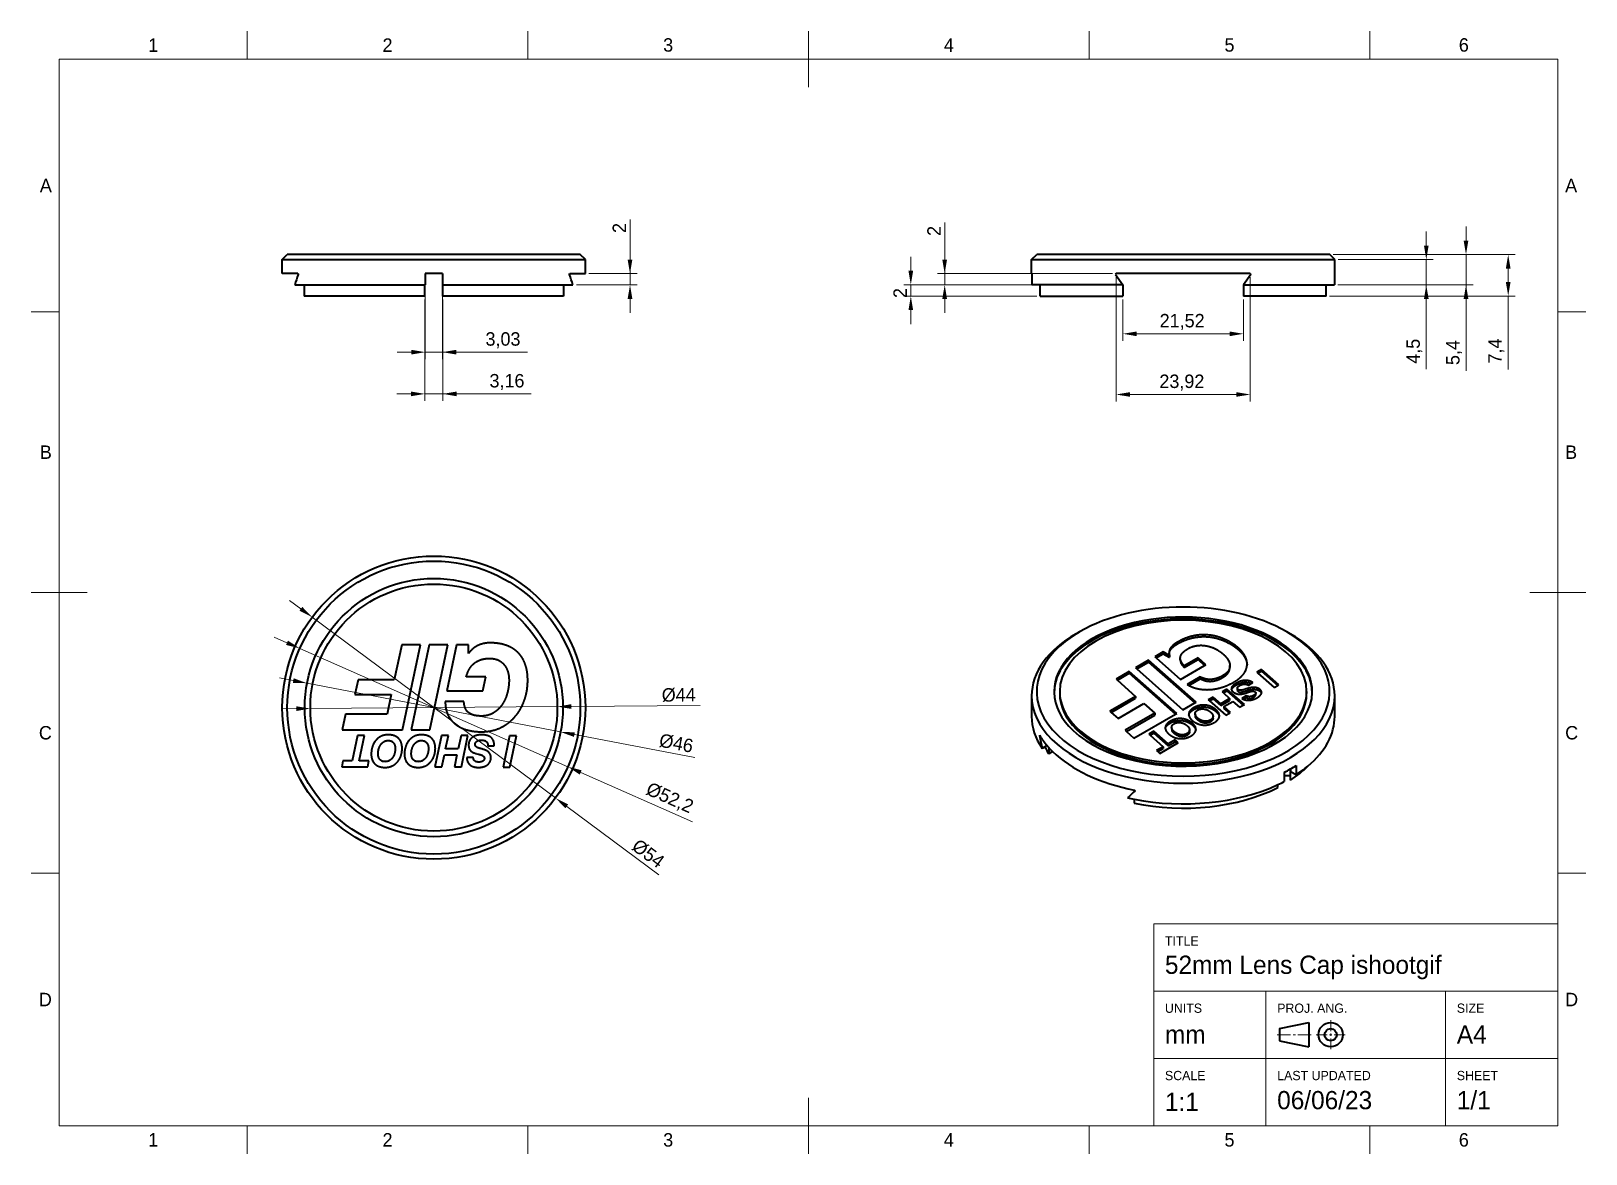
# Model space of a CAD drawing. Header units: millimetres. Extents: x 15 to 292, y 5 to 205.
import ezdxf

# ---------------------------------------------------------------- set-up
doc = ezdxf.new("R2010")
doc.units = ezdxf.units.MM
for name, color, linetype in [('Annotations', 7, 'Continuous'), ('Border', 7, 'Continuous'), ('Geometries', 7, 'Continuous')]:
    doc.layers.add(name, color=color, linetype=linetype)
doc.styles.add('Shapr0', font='txt', dxfattribs={"height": 2.3925})
doc.styles.add('Shapr1', font='txt', dxfattribs={"height": 2.3925})
doc.styles.add('Shapr2', font='txt', dxfattribs={"height": 2.3925})
doc.styles.add('Shapr3', font='txt', dxfattribs={"height": 2.3925})
doc.styles.add('Shapr4', font='txt', dxfattribs={"height": 2.3925})
doc.dimstyles.new('ISO-25', dxfattribs={"dimtxt": 2.5, "dimasz": 2.5, "dimexe": 1.25, "dimexo": 0.625, "dimtad": 1, "dimtxsty": 'Standard', "dimcen": 2.5, "dimadec": 0, "dimazin": 0, "dimtfac": 1, "dimtmove": 0, "dimatfit": 3, "dimfxl": 1, "dimarcsym": 0})

msp = doc.modelspace()

# ---------------------------------------------------------------- texts
at = {"layer": 'Border', "linetype": 'Continuous', "lineweight": 15, "char_height": 2.393, "width": 2.3925, "style": 'Shapr0'}
for s, insert, attachment_point in [('1', (36.75, 201.304), 8), ('2', (78.5, 201.304), 8), ('3', (128.5, 201.304), 8), ('4', (178.5, 201.304), 8), ('5', (228.5, 201.304), 8), ('6', (270.25, 201.304), 8), ('A', (18.696, 177.5), 6), ('A', (288.304, 177.5), 4), ('B', (18.696, 130), 6), ('B', (288.304, 130), 4), ('C', (18.696, 80), 6), ('C', (288.304, 80), 4), ('D', (18.696, 32.5), 6), ('D', (288.304, 32.5), 4), ('1', (36.75, 8.696), 2), ('2', (78.5, 8.696), 2), ('3', (128.5, 8.696), 2), ('4', (178.5, 8.696), 2), ('5', (228.5, 8.696), 2), ('6', (270.25, 8.696), 2)]:
    msp.add_mtext(s, dxfattribs=dict(at, insert=insert, attachment_point=attachment_point))
at = {"layer": 'Border', "linetype": 'Continuous', "lineweight": 15, "attachment_point": 1, "style": 'Shapr1'}
for s, insert, char_height in [('TITLE', (217, 43.75), 1.65), ('52mm Lens Cap ishootgif', (217, 40.32), 3.25), ('UNITS', (217, 31.783), 1.65), ('PROJ. ANG.', (237, 31.783), 1.65), ('SIZE', (269, 31.783), 1.65), ('A4', (269, 27.9), 3.25), ('mm', (217, 27.9), 3.25), ('SCALE', (217, 19.783), 1.65), ('LAST UPDATED', (237, 19.783), 1.65), ('SHEET', (269, 19.783), 1.65), ('1:1', (217, 15.9), 3.25), ('06/06/23', (237, 16.204), 3.25), ('1/1', (269, 16.204), 3.25)]:
    msp.add_mtext(s, dxfattribs=dict(at, insert=insert, char_height=char_height))

# ---------------------------------------------------------------- blocks, each defined once
blk = doc.blocks.new('*D2')
at = {"layer": 'Annotations', "color": 0, "linetype": 'Continuous', "lineweight": 15}
for p, q in [((61.71, 89.31), (59.25, 89.78)), ((64.16, 88.84), (109.34, 80.16)), ((111.79, 79.69), (133.23, 75.58))]:
    blk.add_line(p, q, dxfattribs=at)
at = {"layer": 'Annotations', "color": 0}
for points in [[(61.63, 88.9), (61.79, 89.72), (64.16, 88.84)], [(111.87, 80.1), (111.71, 79.28), (109.34, 80.16)]]:
    blk.add_solid(points, dxfattribs=at)
at = {"layer": 'Defpoints', "color": 0}
for p in [(64.16, 88.84), (109.34, 80.16)]:
    blk.add_point(p, dxfattribs=at)
at = {"layer": 'Annotations', "color": 0, "lineweight": 15, "insert": (129.94, 78.14), "char_height": 2.393, "attachment_point": 5, "rotation": 349.1352, "style": 'Shapr4'}
blk.add_mtext('\\A1;%%c46', dxfattribs=at)
blk = doc.blocks.new('*D3')
at = {"layer": 'Annotations', "color": 0, "linetype": 'Continuous', "lineweight": 15}
for p, q in [((62.25, 84.31), (59.75, 84.29)), ((64.75, 84.33), (108.75, 84.67)), ((111.25, 84.69), (134.17, 84.87))]:
    blk.add_line(p, q, dxfattribs=at)
at = {"layer": 'Annotations', "color": 0}
for points in [[(62.25, 83.89), (62.25, 84.73), (64.75, 84.33)], [(111.25, 85.11), (111.25, 84.27), (108.75, 84.67)]]:
    blk.add_solid(points, dxfattribs=at)
at = {"layer": 'Defpoints', "color": 0}
for p in [(64.75, 84.33), (108.75, 84.67)]:
    blk.add_point(p, dxfattribs=at)
at = {"layer": 'Annotations', "color": 0, "lineweight": 15, "insert": (130.38, 86.73), "char_height": 2.393, "attachment_point": 5, "rotation": 0.4413, "style": 'Shapr4'}
blk.add_mtext('\\A1;%%c44', dxfattribs=at)
blk = doc.blocks.new('*D4')
at = {"layer": 'Annotations', "color": 0, "linetype": 'Continuous', "lineweight": 15}
for p, q in [((60.59, 96.05), (58.3, 97.06)), ((62.87, 95.04), (110.63, 73.96)), ((112.91, 72.95), (132.84, 64.15))]:
    blk.add_line(p, q, dxfattribs=at)
at = {"layer": 'Annotations', "color": 0}
for points in [[(60.42, 95.67), (60.76, 96.43), (62.87, 95.04)], [(113.08, 73.33), (112.74, 72.57), (110.63, 73.96)]]:
    blk.add_solid(points, dxfattribs=at)
at = {"layer": 'Defpoints', "color": 0}
for p in [(62.87, 95.04), (110.63, 73.96)]:
    blk.add_point(p, dxfattribs=at)
at = {"layer": 'Annotations', "color": 0, "lineweight": 15, "insert": (128.73, 68.28), "char_height": 2.3925, "attachment_point": 5, "rotation": 336.1751, "style": 'Shapr4'}
blk.add_mtext('\\A1;%%c52,2', dxfattribs=at)
blk = doc.blocks.new('*D5')
at = {"layer": 'Annotations', "color": 0, "linetype": 'Continuous', "lineweight": 15}
for p, q in [((63.07, 102.09), (61.06, 103.59)), ((65.08, 100.6), (108.42, 68.4)), ((110.43, 66.91), (126.84, 54.71))]:
    blk.add_line(p, q, dxfattribs=at)
at = {"layer": 'Annotations', "color": 0}
for points in [[(62.82, 101.76), (63.32, 102.43), (65.08, 100.6)], [(110.68, 67.24), (110.18, 66.57), (108.42, 68.4)]]:
    blk.add_solid(points, dxfattribs=at)
at = {"layer": 'Defpoints', "color": 0}
for p in [(65.08, 100.6), (108.42, 68.4)]:
    blk.add_point(p, dxfattribs=at)
at = {"layer": 'Annotations', "color": 0, "lineweight": 15, "insert": (124.94, 58.49), "char_height": 2.393, "attachment_point": 5, "rotation": 323.3861, "style": 'Shapr4'}
blk.add_mtext('\\A1;%%c54', dxfattribs=at)
blk = doc.blocks.new('*D6')
at = {"layer": 'Annotations', "color": 0, "linetype": 'Continuous', "lineweight": 15}
for p, q in [((209.49, 157.18), (209.49, 149.83)), ((231.01, 157.18), (231.01, 149.83)), ((211.99, 151.08), (228.51, 151.08))]:
    blk.add_line(p, q, dxfattribs=at)
at = {"layer": 'Annotations', "color": 0}
for points in [[(211.99, 151.5), (211.99, 150.66), (209.49, 151.08)], [(228.51, 150.66), (228.51, 151.5), (231.01, 151.08)]]:
    blk.add_solid(points, dxfattribs=at)
at = {"layer": 'Defpoints', "color": 0}
for p in [(209.49, 157.8), (231.01, 157.8), (231.01, 151.08)]:
    blk.add_point(p, dxfattribs=at)
at = {"layer": 'Annotations', "color": 0, "lineweight": 15, "insert": (220.07, 153.2), "char_height": 2.393, "attachment_point": 5, "style": 'Shapr3'}
blk.add_mtext('\\A1;21,52', dxfattribs=at)
blk = doc.blocks.new('*D7')
at = {"layer": 'Annotations', "color": 0, "linetype": 'Continuous', "lineweight": 15}
for p, q in [((177.76, 161.8), (177.76, 170.9)), ((177.76, 164.3), (177.76, 166.8)), ((207.67, 161.8), (176.51, 161.8)), ((177.76, 159.8), (177.76, 161.8)), ((208.87, 159.8), (176.51, 159.8)), ((177.76, 157.3), (177.76, 154.8))]:
    blk.add_line(p, q, dxfattribs=at)
at = {"layer": 'Annotations', "color": 0}
for points in [[(177.34, 164.3), (178.18, 164.3), (177.76, 161.8)], [(178.18, 157.3), (177.34, 157.3), (177.76, 159.8)]]:
    blk.add_solid(points, dxfattribs=at)
at = {"layer": 'Defpoints', "color": 0}
for p in [(177.76, 161.8), (208.29, 161.8), (209.49, 159.8)]:
    blk.add_point(p, dxfattribs=at)
at = {"layer": 'Annotations', "color": 0, "lineweight": 15, "insert": (175.86, 169.4), "char_height": 2.393, "attachment_point": 5, "rotation": 90, "style": 'Shapr3'}
blk.add_mtext('\\A1;2', dxfattribs=at)
blk = doc.blocks.new('*D8')
at = {"layer": 'Annotations', "color": 0, "linetype": 'Continuous', "lineweight": 15}
for p, q in [((263.56, 166.8), (263.56, 169.3)), ((247.88, 164.3), (264.81, 164.3)), ((263.56, 164.3), (263.56, 159.8)), ((247.83, 159.8), (264.81, 159.8)), ((263.56, 159.8), (263.56, 144.76)), ((263.56, 157.3), (263.56, 154.8))]:
    blk.add_line(p, q, dxfattribs=at)
at = {"layer": 'Annotations', "color": 0}
for points in [[(263.15, 166.8), (263.98, 166.8), (263.56, 164.3)], [(263.98, 157.3), (263.15, 157.3), (263.56, 159.8)]]:
    blk.add_solid(points, dxfattribs=at)
at = {"layer": 'Defpoints', "color": 0}
for p in [(247.25, 164.3), (247.21, 159.8), (263.56, 159.8)]:
    blk.add_point(p, dxfattribs=at)
at = {"layer": 'Annotations', "color": 0, "lineweight": 15, "insert": (261.44, 147.97), "char_height": 2.393, "attachment_point": 5, "rotation": 90, "style": 'Shapr3'}
blk.add_mtext('\\A1;4,5', dxfattribs=at)
blk = doc.blocks.new('*D9')
at = {"layer": 'Annotations', "color": 0, "linetype": 'Continuous', "lineweight": 15}
for p, q in [((270.64, 167.7), (270.64, 170.2)), ((246.97, 165.2), (271.89, 165.2)), ((270.64, 159.8), (270.64, 165.2)), ((247.83, 159.8), (271.89, 159.8)), ((270.64, 159.8), (270.64, 144.48)), ((270.64, 157.3), (270.64, 154.8))]:
    blk.add_line(p, q, dxfattribs=at)
at = {"layer": 'Annotations', "color": 0}
for points in [[(270.22, 167.7), (271.06, 167.7), (270.64, 165.2)], [(271.06, 157.3), (270.22, 157.3), (270.64, 159.8)]]:
    blk.add_solid(points, dxfattribs=at)
at = {"layer": 'Defpoints', "color": 0}
for p in [(246.35, 165.2), (270.64, 165.2), (247.21, 159.8)]:
    blk.add_point(p, dxfattribs=at)
at = {"layer": 'Annotations', "color": 0, "lineweight": 15, "insert": (268.51, 147.74), "char_height": 2.393, "attachment_point": 5, "rotation": 90, "style": 'Shapr3'}
blk.add_mtext('\\A1;5,4', dxfattribs=at)
blk = doc.blocks.new('*D10')
at = {"layer": 'Annotations', "color": 0, "linetype": 'Continuous', "lineweight": 15}
for p, q in [((246.97, 165.2), (279.41, 165.2)), ((278.16, 162.7), (278.16, 160.3)), ((246.33, 157.8), (279.41, 157.8)), ((278.16, 157.8), (278.16, 144.75))]:
    blk.add_line(p, q, dxfattribs=at)
at = {"layer": 'Annotations', "color": 0}
for points in [[(278.57, 162.7), (277.74, 162.7), (278.16, 165.2)], [(277.74, 160.3), (278.57, 160.3), (278.16, 157.8)]]:
    blk.add_solid(points, dxfattribs=at)
at = {"layer": 'Defpoints', "color": 0}
for p in [(246.35, 165.2), (245.7, 157.8), (278.16, 157.8)]:
    blk.add_point(p, dxfattribs=at)
at = {"layer": 'Annotations', "color": 0, "lineweight": 15, "insert": (276.03, 148.01), "char_height": 2.393, "attachment_point": 5, "rotation": 90, "style": 'Shapr3'}
blk.add_mtext('\\A1;7,4', dxfattribs=at)
blk = doc.blocks.new('*D11')
at = {"layer": 'Annotations', "color": 0, "linetype": 'Continuous', "lineweight": 15}
for p, q in [((171.73, 162.3), (171.73, 164.8)), ((194.17, 159.8), (170.48, 159.8)), ((171.73, 157.8), (171.73, 159.8)), ((194.17, 157.8), (170.48, 157.8)), ((171.73, 155.3), (171.73, 152.8))]:
    blk.add_line(p, q, dxfattribs=at)
at = {"layer": 'Annotations', "color": 0}
for points in [[(171.31, 162.3), (172.14, 162.3), (171.73, 159.8)], [(172.14, 155.3), (171.31, 155.3), (171.73, 157.8)]]:
    blk.add_solid(points, dxfattribs=at)
at = {"layer": 'Defpoints', "color": 0}
for p in [(171.73, 159.8), (194.8, 159.8), (194.8, 157.8)]:
    blk.add_point(p, dxfattribs=at)
at = {"layer": 'Annotations', "color": 0, "lineweight": 15, "insert": (169.83, 158.34), "char_height": 2.393, "attachment_point": 5, "rotation": 90, "style": 'Shapr3'}
blk.add_mtext('\\A1;2', dxfattribs=at)
blk = doc.blocks.new('*D12')
at = {"layer": 'Annotations', "color": 0, "linetype": 'Continuous', "lineweight": 15}
for p, q in [((208.29, 161.18), (208.29, 139.02)), ((232.21, 161.18), (232.21, 139.02)), ((229.71, 140.27), (210.79, 140.27))]:
    blk.add_line(p, q, dxfattribs=at)
at = {"layer": 'Annotations', "color": 0}
for points in [[(210.79, 140.69), (210.79, 139.86), (208.29, 140.27)], [(229.71, 139.86), (229.71, 140.69), (232.21, 140.27)]]:
    blk.add_solid(points, dxfattribs=at)
at = {"layer": 'Defpoints', "color": 0}
for p in [(208.29, 161.8), (232.21, 161.8), (208.29, 140.27)]:
    blk.add_point(p, dxfattribs=at)
at = {"layer": 'Annotations', "color": 0, "lineweight": 15, "insert": (220.02, 142.4), "char_height": 2.393, "attachment_point": 5, "style": 'Shapr3'}
blk.add_mtext('\\A1;23,92', dxfattribs=at)
blk = doc.blocks.new('*D13')
at = {"layer": 'Annotations', "color": 0, "linetype": 'Continuous', "lineweight": 15}
for p, q in [((85.17, 157.18), (85.17, 139.13)), ((88.33, 157.18), (88.33, 139.13)), ((82.67, 140.38), (80.17, 140.38)), ((85.17, 140.38), (88.33, 140.38)), ((88.33, 140.38), (104.12, 140.38)), ((90.83, 140.38), (93.33, 140.38))]:
    blk.add_line(p, q, dxfattribs=at)
at = {"layer": 'Annotations', "color": 0}
for points in [[(82.67, 139.96), (82.67, 140.79), (85.17, 140.38)], [(90.83, 140.79), (90.83, 139.96), (88.33, 140.38)]]:
    blk.add_solid(points, dxfattribs=at)
at = {"layer": 'Defpoints', "color": 0}
for p in [(85.17, 157.8), (88.33, 157.8), (88.33, 140.38)]:
    blk.add_point(p, dxfattribs=at)
at = {"layer": 'Annotations', "color": 0, "lineweight": 15, "insert": (99.78, 142.5), "char_height": 2.393, "attachment_point": 5, "style": 'Shapr2'}
blk.add_mtext('\\A1;3,16', dxfattribs=at)
blk = doc.blocks.new('*D14')
at = {"layer": 'Annotations', "color": 0, "linetype": 'Continuous', "lineweight": 15}
for p, q in [((85.23, 159.17), (85.23, 146.56)), ((88.27, 159.17), (88.27, 146.56)), ((82.73, 147.81), (80.23, 147.81)), ((88.27, 147.81), (85.23, 147.81)), ((88.27, 147.81), (103.42, 147.81)), ((90.77, 147.81), (93.27, 147.81))]:
    blk.add_line(p, q, dxfattribs=at)
at = {"layer": 'Annotations', "color": 0}
for points in [[(82.73, 147.39), (82.73, 148.23), (85.23, 147.81)], [(90.77, 148.23), (90.77, 147.39), (88.27, 147.81)]]:
    blk.add_solid(points, dxfattribs=at)
at = {"layer": 'Defpoints', "color": 0}
for p in [(85.23, 159.8), (88.27, 159.8), (85.23, 147.81)]:
    blk.add_point(p, dxfattribs=at)
at = {"layer": 'Annotations', "color": 0, "lineweight": 15, "insert": (99.07, 149.94), "char_height": 2.393, "attachment_point": 5, "style": 'Shapr2'}
blk.add_mtext('\\A1;3,03', dxfattribs=at)
blk = doc.blocks.new('*D15')
at = {"layer": 'Annotations', "color": 0, "linetype": 'Continuous', "lineweight": 15}
for p, q in [((121.7, 161.8), (121.7, 171.42)), ((121.7, 164.3), (121.7, 166.8)), ((114.38, 161.8), (122.95, 161.8)), ((121.7, 159.8), (121.7, 161.8)), ((112.14, 159.8), (122.95, 159.8)), ((121.7, 157.3), (121.7, 154.8))]:
    blk.add_line(p, q, dxfattribs=at)
at = {"layer": 'Annotations', "color": 0}
for points in [[(121.28, 164.3), (122.12, 164.3), (121.7, 161.8)], [(122.12, 157.3), (121.28, 157.3), (121.7, 159.8)]]:
    blk.add_solid(points, dxfattribs=at)
at = {"layer": 'Defpoints', "color": 0}
for p in [(113.75, 161.8), (121.7, 161.8), (111.51, 159.8)]:
    blk.add_point(p, dxfattribs=at)
at = {"layer": 'Annotations', "color": 0, "lineweight": 15, "insert": (119.8, 169.93), "char_height": 2.393, "attachment_point": 5, "rotation": 90, "style": 'Shapr2'}
blk.add_mtext('\\A1;2', dxfattribs=at)
blk = doc.blocks.new('*U16')
at = {"layer": 'Border', "linetype": 'Continuous', "lineweight": 15}
for p, q in [((287, 46), (215, 46)), ((215, 10), (215, 46)), ((287, 10), (287, 46)), ((287, 34), (215, 34)), ((235, 10), (235, 34)), ((267, 10), (267, 34)), ((246.53, 26.88), (246.53, 28.83)), ((237, 26.23), (239.38, 26.23)), ((239.82, 26.23), (240.25, 26.23)), ((243.07, 26.23), (240.68, 26.23)), ((245.88, 26.23), (243.93, 26.23)), ((246.32, 26.23), (246.75, 26.23)), ((246.53, 26.02), (246.53, 26.45)), ((246.53, 25.58), (246.53, 23.63)), ((247.18, 26.23), (249.13, 26.23)), ((287, 22), (215, 22)), ((287, 10), (215, 10))]:
    blk.add_line(p, q, dxfattribs=at)
at = {"layer": 'Border', "linetype": 'Continuous', "lineweight": 40}
for p, q in [((237.43, 27.32), (242.63, 28.4)), ((242.63, 28.4), (242.63, 24.07)), ((237.43, 27.32), (237.43, 25.15)), ((237.43, 25.15), (242.63, 24.07))]:
    blk.add_line(p, q, dxfattribs=at)
for radius in [2.17, 1.08]:
    blk.add_circle((246.53, 26.23), radius, dxfattribs=at)

# ---------------------------------------------------------------- dimensions: what is measured, and where the dimension line sits
at = {"layer": 'Annotations', "linetype": 'Continuous', "lineweight": 15}
for base, p1, p2, angle, override, picture, middle in [((121.699, 161.8), (111.514, 159.8), (113.75, 161.8), 90, {"dimscale": 1, "dimgap": 0.7, "dimdec": 2, "dimlfac": 1, "dimrnd": 0.01, "dimzin": 8, "dimdsep": 44, "dimtxsty": 'Shapr2', "dimse1": 0, "dimse2": 0, "dimadec": 2, "dimtol": 0, "dimlim": 0, "dimtp": 0, "dimtm": 0, "dimtfac": 0.6, "dimtdec": 8, "dimfrac": 2, "dimtolj": 1, "dimlwd": 15, "dimlwe": 15}, '*D15', (121.699, 169.926)), ((177.758, 161.8), (209.492, 159.8), (208.292, 161.8), 270, {"dimscale": 1, "dimgap": 0.7, "dimdec": 2, "dimlfac": 1, "dimrnd": 0.01, "dimzin": 8, "dimdsep": 44, "dimtxsty": 'Shapr3', "dimse1": 0, "dimse2": 0, "dimadec": 2, "dimtol": 0, "dimlim": 0, "dimtp": 0, "dimtm": 0, "dimtfac": 0.6, "dimtdec": 8, "dimfrac": 2, "dimtolj": 1, "dimlwd": 15, "dimlwe": 15}, '*D7', (177.758, 169.404)), ((270.639, 165.2), (247.207, 159.8), (246.35, 165.2), 90, {"dimscale": 1, "dimgap": 0.7, "dimdec": 2, "dimlfac": 1, "dimrnd": 0.01, "dimzin": 8, "dimdsep": 44, "dimtxsty": 'Shapr3', "dimse1": 0, "dimse2": 0, "dimadec": 2, "dimtol": 0, "dimlim": 0, "dimtp": 0, "dimtm": 0, "dimtfac": 0.6, "dimtdec": 8, "dimfrac": 2, "dimtolj": 1, "dimlwd": 15, "dimlwe": 15}, '*D9', (270.639, 147.739)), ((263.562, 159.8), (247.25, 164.3), (247.207, 159.8), 90, {"dimscale": 1, "dimgap": 0.7, "dimdec": 2, "dimlfac": 1, "dimrnd": 0.01, "dimzin": 8, "dimdsep": 44, "dimtxsty": 'Shapr3', "dimse1": 0, "dimse2": 0, "dimadec": 2, "dimtol": 0, "dimlim": 0, "dimtp": 0, "dimtm": 0, "dimtfac": 0.6, "dimtdec": 8, "dimfrac": 2, "dimtolj": 1, "dimlwd": 15, "dimlwe": 15}, '*D8', (263.562, 147.971)), ((171.726, 159.8), (194.799, 157.8), (194.799, 159.8), 90, {"dimscale": 1, "dimgap": 0.7, "dimdec": 2, "dimlfac": 1, "dimrnd": 0.01, "dimzin": 8, "dimdsep": 44, "dimtxsty": 'Shapr3', "dimse1": 0, "dimse2": 0, "dimadec": 2, "dimtol": 0, "dimlim": 0, "dimtp": 0, "dimtm": 0, "dimtfac": 0.6, "dimtdec": 8, "dimfrac": 2, "dimtolj": 1, "dimlwd": 15, "dimlwe": 15}, '*D11', (171.726, 158.337)), ((278.158, 157.8), (246.35, 165.2), (245.701, 157.8), 90, {"dimscale": 1, "dimgap": 0.7, "dimdec": 2, "dimlfac": 1, "dimrnd": 0.01, "dimzin": 8, "dimdsep": 44, "dimtxsty": 'Shapr3', "dimse1": 0, "dimse2": 0, "dimadec": 2, "dimtol": 0, "dimlim": 0, "dimtp": 0, "dimtm": 0, "dimtfac": 0.6, "dimtdec": 8, "dimfrac": 2, "dimtolj": 1, "dimlwd": 15, "dimlwe": 15}, '*D10', (278.158, 148.014))]:
    dim = msp.add_linear_dim(base=base, p1=p1, p2=p2, angle=angle, dimstyle='ISO-25', override=override, dxfattribs=at)
    dim.commit()
    dim.dimension.update_dxf_attribs({"geometry": picture, "text_midpoint": middle, "dimtype": 160})
for base, p1, p2, override, picture, middle in [((208.292, 140.272), (232.208, 161.8), (208.292, 161.8), {"dimscale": 1, "dimgap": 0.7, "dimdec": 2, "dimlfac": 1, "dimrnd": 0.01, "dimzin": 8, "dimdsep": 44, "dimtxsty": 'Shapr3', "dimse1": 0, "dimse2": 0, "dimadec": 2, "dimtol": 0, "dimlim": 0, "dimtp": 0, "dimtm": 0, "dimtfac": 0.6, "dimtdec": 8, "dimfrac": 2, "dimtolj": 1, "dimlwd": 15, "dimlwe": 15}, '*D12', (220.02, 140.272)), ((85.234, 147.812), (88.266, 159.8), (85.234, 159.8), {"dimscale": 1, "dimgap": 0.7, "dimdec": 2, "dimlfac": 1, "dimrnd": 0.01, "dimzin": 8, "dimdsep": 44, "dimtxsty": 'Shapr2', "dimse1": 0, "dimse2": 0, "dimadec": 2, "dimtol": 0, "dimlim": 0, "dimtp": 0, "dimtm": 0, "dimtfac": 0.6, "dimtdec": 8, "dimfrac": 2, "dimtolj": 1, "dimlwd": 15, "dimlwe": 15}, '*D14', (99.072, 147.812)), ((88.329, 140.377), (85.171, 157.8), (88.329, 157.8), {"dimscale": 1, "dimgap": 0.7, "dimdec": 2, "dimlfac": 1, "dimrnd": 0.01, "dimzin": 8, "dimdsep": 44, "dimtxsty": 'Shapr2', "dimse1": 0, "dimse2": 0, "dimadec": 2, "dimtol": 0, "dimlim": 0, "dimtp": 0, "dimtm": 0, "dimtfac": 0.6, "dimtdec": 8, "dimfrac": 2, "dimtolj": 1, "dimlwd": 15, "dimlwe": 15}, '*D13', (99.779, 140.377)), ((231.008, 151.08), (209.492, 157.8), (231.008, 157.8), {"dimscale": 1, "dimgap": 0.7, "dimdec": 2, "dimlfac": 1, "dimrnd": 0.01, "dimzin": 8, "dimdsep": 44, "dimtxsty": 'Shapr3', "dimse1": 0, "dimse2": 0, "dimadec": 2, "dimtol": 0, "dimlim": 0, "dimtp": 0, "dimtm": 0, "dimtfac": 0.6, "dimtdec": 8, "dimfrac": 2, "dimtolj": 1, "dimlwd": 15, "dimlwe": 15}, '*D6', (220.074, 151.08))]:
    dim = msp.add_linear_dim(base=base, p1=p1, p2=p2, dimstyle='ISO-25', override=override, dxfattribs=at)
    dim.commit()
    dim.dimension.update_dxf_attribs({"geometry": picture, "text_midpoint": middle, "dimtype": 160})
for p1, p2, picture, middle in [((65.078, 100.603), (108.422, 68.397), '*D5', (123.806, 56.966)), ((62.874, 95.043), (110.626, 73.957), '*D4', (127.876, 66.34)), ((64.162, 88.835), (109.338, 80.165), '*D2', (129.579, 76.28)), ((64.751, 84.331), (108.749, 84.669), '*D3', (130.394, 84.836))]:
    dim = msp.add_diameter_dim_2p(p1=p1, p2=p2, dimstyle='ISO-25', override={"dimscale": 1, "dimgap": 0.7, "dimdec": 2, "dimlfac": 1, "dimrnd": 0.01, "dimzin": 8, "dimdsep": 44, "dimtxsty": 'Shapr4', "dimcen": 2.5, "dimadec": 2, "dimtol": 0, "dimlim": 0, "dimtp": 0, "dimtm": 0, "dimtfac": 0.6, "dimtdec": 8, "dimtofl": 1, "dimfrac": 2, "dimtolj": 1, "dimlwd": 15, "dimlwe": 15}, dxfattribs=at)
    dim.commit()
    dim.dimension.update_dxf_attribs({"geometry": picture, "text_midpoint": middle, "dimtype": 163})

# ---------------------------------------------------------------- linework, layer by layer
at = {"layer": 'Border', "linetype": 'Continuous', "lineweight": 15}
for p, q in [((53.5, 200), (53.5, 205)), ((103.5, 200), (103.5, 205)), ((153.5, 195), (153.5, 205)), ((203.5, 200), (203.5, 205)), ((253.5, 200), (253.5, 205)), ((287, 200), (20, 200)), ((20, 200), (20, 10)), ((287, 10), (287, 200)), ((20, 155), (15, 155)), ((287, 155), (292, 155)), ((25, 105), (15, 105)), ((282, 105), (292, 105)), ((20, 55), (15, 55)), ((287, 55), (292, 55)), ((153.5, 15), (153.5, 5)), ((20, 10), (287, 10)), ((53.5, 10), (53.5, 5)), ((103.5, 10), (103.5, 5)), ((203.5, 10), (203.5, 5)), ((253.5, 10), (253.5, 5))]:
    msp.add_line(p, q, dxfattribs=at)
at = {"layer": 'Geometries', "linetype": 'Continuous', "lineweight": 40}
for p, q in [((59.75, 164.3), (60.65, 165.2)), ((59.75, 161.8), (59.75, 164.3)), ((59.75, 164.3), (113.75, 164.3)), ((112.85, 165.2), (60.65, 165.2)), ((113.75, 164.3), (112.85, 165.2)), ((113.75, 161.8), (113.75, 164.3)), ((193.25, 164.3), (194.15, 165.2)), ((193.25, 161.8), (193.25, 164.3)), ((193.25, 164.3), (247.25, 164.3)), ((246.35, 165.2), (194.15, 165.2)), ((247.25, 164.3), (246.35, 165.2)), ((247.25, 161.8), (247.25, 164.3)), ((62.542, 161.8), (59.75, 161.8)), ((85.234, 161.8), (85.234, 159.8)), ((88.266, 161.8), (85.234, 161.8)), ((88.266, 161.8), (88.266, 159.8)), ((110.958, 161.8), (113.75, 161.8)), ((193.25, 161.8), (193.293, 161.8)), ((193.293, 161.8), (193.293, 159.8)), ((208.292, 161.8), (208.207, 161.636)), ((208.207, 161.636), (209.492, 159.8)), ((232.208, 161.8), (208.292, 161.8)), ((232.293, 161.636), (231.008, 159.8)), ((232.208, 161.8), (232.293, 161.636)), ((247.207, 161.8), (247.207, 159.8)), ((247.25, 161.8), (247.207, 161.8)), ((61.986, 159.8), (63.63, 159.8)), ((63.63, 159.8), (63.63, 157.8)), ((63.63, 159.8), (85.171, 159.8)), ((85.171, 157.8), (85.171, 159.8)), ((85.171, 159.8), (85.234, 159.8)), ((88.266, 159.8), (88.329, 159.8)), ((88.329, 157.8), (88.329, 159.8)), ((88.329, 159.8), (109.87, 159.8)), ((109.87, 159.8), (109.87, 157.8)), ((109.87, 159.8), (111.514, 159.8)), ((194.799, 159.8), (193.293, 159.8)), ((194.799, 157.8), (194.799, 159.8)), ((209.492, 159.8), (194.799, 159.8)), ((209.492, 159.8), (209.492, 157.8)), ((209.492, 159.8), (209.492, 159.8)), ((231.008, 159.8), (245.701, 159.8)), ((231.008, 159.8), (231.008, 157.8)), ((231.008, 159.8), (231.008, 159.8)), ((245.701, 157.8), (245.701, 159.8)), ((245.701, 159.8), (247.207, 159.8)), ((85.171, 157.8), (63.63, 157.8)), ((109.87, 157.8), (88.329, 157.8)), ((194.799, 157.8), (209.492, 157.8)), ((245.701, 157.8), (231.008, 157.8)), ((201.158, 97.636), (201.795, 98.003)), ((239.342, 97.636), (238.705, 98.003)), ((81.043, 95.689), (79.708, 89.435)), ((84.351, 95.689), (81.043, 95.689)), ((81.171, 80.552), (84.351, 95.689)), ((85.912, 95.689), (82.711, 80.552)), ((89.241, 95.689), (85.912, 95.689)), ((86.061, 80.552), (89.241, 95.689)), ((90.799, 95.689), (89.061, 87.506)), ((92.898, 95.689), (90.799, 95.689)), ((92.898, 94.142), (92.898, 95.689)), ((216.685, 94.426), (215.201, 93.569)), ((217.779, 93.794), (216.685, 94.426)), ((216.685, 94.426), (216.685, 94.099)), ((92.94, 94.142), (92.898, 94.142)), ((214.099, 92.933), (211.746, 91.574)), ((211.746, 91.574), (211.969, 91.376)), ((211.969, 91.376), (214.099, 92.606)), ((214.099, 92.933), (214.099, 92.606)), ((222.554, 85.455), (214.099, 92.933)), ((214.099, 92.606), (222.33, 85.326)), ((215.201, 93.569), (215.424, 93.371)), ((215.424, 93.371), (216.685, 94.099)), ((215.424, 93.371), (219.758, 89.518)), ((216.685, 94.099), (217.779, 93.467)), ((217.809, 93.811), (217.779, 93.794)), ((217.779, 93.794), (217.779, 93.467)), ((217.779, 93.467), (217.809, 93.485)), ((217.809, 93.811), (217.809, 93.485)), ((219.74, 92.974), (219.74, 93.301)), ((219.758, 89.518), (224.078, 92.012)), ((222.921, 93.37), (220.448, 91.942)), ((220.448, 91.615), (222.921, 93.043)), ((220.448, 91.942), (220.448, 91.615)), ((224.3, 92.141), (222.921, 93.37)), ((222.921, 93.37), (222.921, 93.043)), ((222.921, 93.043), (224.078, 92.012)), ((224.078, 92.012), (224.3, 92.141)), ((228.573, 91.654), (228.573, 91.981)), ((73.242, 89.435), (72.691, 86.849)), ((79.708, 89.435), (73.242, 89.435)), ((96.014, 89.986), (92.516, 89.986)), ((95.484, 87.506), (96.014, 89.986)), ((210.641, 90.936), (208.303, 89.586)), ((208.303, 89.586), (208.525, 89.388)), ((208.525, 89.388), (210.641, 90.61)), ((208.525, 89.388), (211.781, 86.488)), ((219.096, 83.458), (210.641, 90.936)), ((210.641, 90.936), (210.641, 90.61)), ((210.641, 90.61), (218.873, 83.329)), ((211.969, 91.376), (220.185, 84.087)), ((223.296, 89.968), (220.943, 88.61)), ((221.233, 88.451), (223.296, 89.642)), ((223.296, 89.968), (223.296, 89.642)), ((231.867, 88.49), (232.387, 88.79)), ((232.387, 88.79), (232.687, 88.963)), ((234.217, 91.307), (233.353, 90.808)), ((233.353, 90.808), (233.576, 90.61)), ((233.576, 90.61), (234.217, 90.98)), ((233.576, 90.61), (236.452, 88.059)), ((237.321, 88.561), (234.217, 91.307)), ((234.217, 91.307), (234.217, 90.98)), ((234.217, 90.98), (237.098, 88.432)), ((72.691, 86.849), (79.178, 86.849)), ((79.178, 86.849), (78.436, 83.351)), ((89.061, 87.506), (95.484, 87.506)), ((193.25, 86.613), (193.25, 82.939)), ((198.25, 87.348), (198.25, 87.021)), ((211.781, 86.488), (207.209, 83.848)), ((207.431, 83.65), (211.781, 86.161)), ((211.781, 86.488), (211.781, 86.161)), ((225.602, 86.379), (224.732, 85.877)), ((224.732, 85.877), (224.955, 85.679)), ((224.955, 85.679), (225.602, 86.052)), ((226.939, 85.193), (225.602, 86.379)), ((225.602, 86.379), (225.602, 86.052)), ((225.602, 86.052), (226.939, 84.867)), ((228.53, 86.112), (226.939, 85.193)), ((228.056, 87.796), (227.192, 87.297)), ((227.192, 87.297), (227.416, 87.099)), ((227.416, 87.099), (228.056, 87.469)), ((227.416, 87.099), (228.53, 86.112)), ((231.161, 85.05), (228.056, 87.796)), ((228.056, 87.796), (228.056, 87.469)), ((228.056, 87.469), (230.937, 84.922)), ((228.53, 86.112), (228.53, 85.785)), ((229.899, 87.945), (229.899, 87.619)), ((231.498, 86.599), (230.678, 86.125)), ((230.984, 85.976), (231.498, 86.272)), ((231.498, 86.599), (231.498, 86.272)), ((231.707, 87.889), (231.707, 87.562)), ((233.18, 86.768), (233.18, 87.095)), ((236.452, 88.059), (237.098, 88.432)), ((237.098, 88.432), (237.321, 88.561)), ((242.25, 87.348), (242.25, 87.021)), ((247.25, 82.939), (247.25, 86.613)), ((71.016, 83.351), (70.401, 80.552)), ((78.436, 83.351), (71.016, 83.351)), ((92.113, 85.556), (88.785, 85.556)), ((207.209, 83.848), (207.431, 83.65)), ((207.431, 83.65), (208.648, 82.567)), ((208.648, 82.567), (213.235, 85.215)), ((215.184, 83.484), (209.937, 80.455)), ((210.158, 80.256), (215.184, 83.158)), ((211.481, 79.062), (218.873, 83.329)), ((213.235, 85.215), (215.184, 83.484)), ((215.184, 83.484), (215.184, 83.158)), ((218.873, 83.329), (219.096, 83.458)), ((220.185, 84.087), (222.33, 85.326)), ((222.122, 84.471), (222.122, 84.145)), ((222.33, 85.326), (222.554, 85.455)), ((222.383, 83.407), (222.383, 83.08)), ((222.422, 83.186), (222.422, 82.859)), ((224.955, 85.679), (227.831, 83.128)), ((226.939, 84.867), (228.53, 85.785)), ((226.939, 85.193), (226.939, 84.867)), ((227.512, 84.685), (229.102, 85.603)), ((227.512, 84.685), (227.512, 84.358)), ((228.7, 83.63), (227.512, 84.685)), ((227.512, 84.358), (228.477, 83.501)), ((227.831, 83.128), (228.477, 83.501)), ((228.477, 83.501), (228.7, 83.63)), ((229.102, 85.603), (230.291, 84.549)), ((230.291, 84.549), (230.294, 84.55)), ((230.294, 84.55), (230.937, 84.922)), ((230.937, 84.922), (231.161, 85.05)), ((70.401, 80.552), (81.171, 80.552)), ((82.711, 80.552), (86.061, 80.552)), ((209.937, 80.455), (210.158, 80.256)), ((217.938, 82.056), (217.938, 81.729)), ((218.199, 80.992), (218.199, 80.665)), ((218.238, 80.77), (218.238, 80.444)), ((221.389, 80.202), (221.389, 80.529)), ((225.573, 82.618), (225.573, 82.944)), ((73.167, 79.529), (72.218, 74.999)), ((74.397, 79.529), (73.167, 79.529)), ((73.447, 74.999), (74.397, 79.529)), ((88.118, 79.529), (86.942, 73.971)), ((89.347, 79.529), (88.118, 79.529)), ((88.841, 77.131), (89.347, 79.529)), ((91.597, 79.529), (91.091, 77.131)), ((92.819, 79.529), (91.597, 79.529)), ((91.651, 73.971), (92.819, 79.529)), ((96.363, 77.684), (97.523, 77.684)), ((100.253, 79.473), (99.078, 73.915)), ((101.475, 79.473), (100.253, 79.473)), ((100.308, 73.915), (101.475, 79.473)), ((194.647, 79.489), (194.705, 79.523)), ((195.998, 77.72), (195.617, 77.5)), ((210.158, 80.256), (211.481, 79.062)), ((215.03, 80.275), (214.161, 79.773)), ((214.161, 79.773), (214.384, 79.576)), ((214.384, 79.576), (215.03, 79.949)), ((214.384, 79.576), (216.692, 77.536)), ((217.562, 78.038), (215.03, 80.275)), ((215.03, 80.275), (215.03, 79.949)), ((215.03, 79.949), (217.562, 77.712)), ((216.087, 76.348), (219.144, 78.113)), ((218.795, 78.75), (217.562, 78.038)), ((217.562, 77.712), (218.795, 78.423)), ((217.562, 78.038), (217.562, 77.712)), ((219.367, 78.242), (218.795, 78.75)), ((218.795, 78.75), (218.795, 78.423)), ((218.795, 78.423), (219.144, 78.113)), ((219.144, 78.113), (219.367, 78.242)), ((70.552, 74.999), (70.334, 73.971)), ((72.218, 74.999), (70.552, 74.999)), ((75.191, 74.999), (73.447, 74.999)), ((74.973, 73.971), (75.191, 74.999)), ((88.172, 73.971), (88.624, 76.104)), ((88.624, 76.104), (90.873, 76.104)), ((91.091, 77.131), (88.841, 77.131)), ((90.873, 76.104), (90.422, 73.972)), ((93.786, 75.629), (92.627, 75.629)), ((195.617, 77.5), (195.132, 77.22)), ((196.295, 77.38), (196.295, 76.259)), ((196.987, 76.659), (196.295, 76.259)), ((216.692, 77.536), (215.515, 76.856)), ((215.515, 76.856), (215.737, 76.658)), ((215.737, 76.658), (216.692, 77.21)), ((215.737, 76.658), (216.087, 76.348)), ((216.692, 77.536), (216.692, 77.21)), ((70.334, 73.971), (74.973, 73.971)), ((86.942, 73.971), (88.172, 73.971)), ((90.422, 73.972), (90.426, 73.971)), ((90.426, 73.971), (91.651, 73.971)), ((99.078, 73.915), (100.308, 73.915)), ((238.24, 72.947), (238.24, 72.337)), ((238.24, 72.337), (238.24, 71.314)), ((239.363, 72.337), (238.24, 72.337)), ((239.363, 73.561), (239.363, 73.142)), ((239.363, 72.337), (239.363, 73.142)), ((239.363, 73.142), (240.384, 72.552)), ((239.363, 71.56), (239.363, 72.337)), ((240.384, 74.185), (240.384, 72.552)), ((237.13, 70.271), (237.13, 70.772)), ((211.509, 68.19), (211.509, 67.475))]:
    msp.add_line(p, q, dxfattribs=at)
at = {"layer": 'Geometries', "linetype": 'Continuous', "lineweight": 40, "flags": 128}
for points in [[(224.644, 97.441), (224.592, 97.445), (224.532, 97.449), (224.472, 97.453), (224.415, 97.456), (224.359, 97.459), (224.303, 97.461), (224.246, 97.463), (224.19, 97.465), (224.133, 97.466), (224.077, 97.467), (224.02, 97.468), (223.964, 97.468), (223.907, 97.468), (223.851, 97.467), (223.794, 97.467), (223.738, 97.465), (223.681, 97.464), (223.625, 97.462), (223.568, 97.46), (223.512, 97.457), (223.456, 97.455), (223.399, 97.451), (223.343, 97.448), (223.287, 97.444), (223.231, 97.44), (223.175, 97.435), (223.119, 97.43), (223.059, 97.424), (222.999, 97.418), (222.939, 97.412), (222.879, 97.405), (222.819, 97.397), (222.76, 97.39), (222.7, 97.382), (222.641, 97.373), (222.588, 97.365), (222.535, 97.357), (222.483, 97.349), (222.43, 97.34), (222.378, 97.331), (222.325, 97.321), (222.273, 97.312), (222.221, 97.302), (222.17, 97.291), (222.118, 97.281), (222.067, 97.27), (222.015, 97.259), (221.964, 97.248), (221.913, 97.236), (221.863, 97.224), (221.812, 97.212), (221.762, 97.2), (221.712, 97.187), (221.662, 97.174), (221.612, 97.161), (221.562, 97.148), (221.513, 97.134), (221.464, 97.12), (221.415, 97.106), (221.363, 97.091), (221.312, 97.076), (221.261, 97.06), (221.211, 97.044), (221.16, 97.028), (221.11, 97.012), (221.06, 96.995), (221.01, 96.978), (220.945, 96.956), (220.882, 96.934), (220.818, 96.911), (220.755, 96.888), (220.692, 96.864), (220.63, 96.84), (220.568, 96.816), (220.506, 96.791), (220.445, 96.766), (220.384, 96.741), (220.324, 96.716), (220.264, 96.69), (220.204, 96.664), (220.145, 96.637), (220.086, 96.611), (220.028, 96.584), (219.97, 96.557), (219.912, 96.529), (219.854, 96.501), (219.797, 96.473), (219.741, 96.445), (219.684, 96.417), (219.629, 96.388), (219.573, 96.359), (219.518, 96.33), (219.463, 96.301), (219.408, 96.271), (219.354, 96.241), (219.3, 96.211), (219.247, 96.181), (219.208, 96.159), (219.17, 96.137), (219.133, 96.115), (219.095, 96.093), (219.058, 96.07), (219.021, 96.048), (218.985, 96.025), (218.949, 96.002), (218.914, 95.978), (218.879, 95.955), (218.844, 95.931), (218.81, 95.906), (218.776, 95.882), (218.742, 95.857), (218.709, 95.832), (218.672, 95.804), (218.635, 95.775), (218.598, 95.745), (218.563, 95.716), (218.528, 95.686), (218.493, 95.656), (218.46, 95.625), (218.427, 95.595), (218.394, 95.564), (218.362, 95.533), (218.331, 95.501), (218.301, 95.47), (218.271, 95.438), (218.242, 95.406), (218.213, 95.374), (218.186, 95.342), (218.159, 95.31), (218.132, 95.277), (218.112, 95.251), (218.092, 95.225), (218.072, 95.199), (218.053, 95.172), (218.034, 95.146), (218.016, 95.119), (217.998, 95.093), (217.981, 95.066), (217.965, 95.041), (217.949, 95.015), (217.935, 94.989), (217.921, 94.964), (217.907, 94.938), (217.894, 94.912), (217.882, 94.885), (217.87, 94.859), (217.858, 94.833), (217.848, 94.807), (217.837, 94.78), (217.828, 94.754), (217.819, 94.727), (217.81, 94.701), (217.802, 94.674), (217.795, 94.647), (217.788, 94.62), (217.781, 94.594), (217.775, 94.567), (217.77, 94.54), (217.765, 94.513), (217.761, 94.486), (217.757, 94.459), (217.754, 94.432), (217.751, 94.402), (217.749, 94.373), (217.747, 94.343), (217.746, 94.314), (217.745, 94.284), (217.745, 94.269)], [(217.754, 94.104), (217.755, 94.11), (217.759, 94.142), (217.763, 94.173), (217.769, 94.204), (217.775, 94.236), (217.78, 94.263), (217.787, 94.29), (217.794, 94.317), (217.801, 94.344), (217.809, 94.371), (217.818, 94.398), (217.827, 94.425), (217.837, 94.451), (217.847, 94.478), (217.858, 94.505), (217.87, 94.532), (217.882, 94.56), (217.895, 94.587), (217.909, 94.614), (217.923, 94.641), (217.938, 94.668), (217.953, 94.695), (217.969, 94.721), (217.986, 94.748), (218.003, 94.774), (218.021, 94.801), (218.039, 94.827), (218.058, 94.853), (218.077, 94.879), (218.097, 94.905), (218.117, 94.931), (218.137, 94.956), (218.158, 94.982), (218.179, 95.007), (218.2, 95.032), (218.222, 95.058), (218.245, 95.083), (218.267, 95.108), (218.291, 95.133), (218.316, 95.159), (218.342, 95.186), (218.369, 95.212), (218.396, 95.239), (218.423, 95.265), (218.451, 95.291), (218.48, 95.317), (218.509, 95.342), (218.537, 95.367), (218.567, 95.392), (218.597, 95.417), (218.627, 95.442), (218.658, 95.466), (218.689, 95.491), (218.721, 95.515), (218.753, 95.539), (218.785, 95.562), (218.818, 95.586), (218.852, 95.609), (218.885, 95.632), (218.919, 95.655), (218.954, 95.678), (218.989, 95.701), (219.024, 95.723), (219.06, 95.745), (219.096, 95.767), (219.133, 95.789), (219.169, 95.81), (219.231, 95.846), (219.294, 95.881), (219.356, 95.916), (219.419, 95.951), (219.483, 95.985), (219.547, 96.019), (219.599, 96.046), (219.652, 96.073), (219.704, 96.1), (219.757, 96.127), (219.811, 96.153), (219.865, 96.18), (219.919, 96.206), (219.973, 96.232), (220.029, 96.258), (220.086, 96.284), (220.142, 96.31), (220.2, 96.335), (220.257, 96.36), (220.315, 96.385), (220.374, 96.41), (220.432, 96.435), (220.491, 96.459), (220.551, 96.483), (220.61, 96.506), (220.67, 96.529), (220.731, 96.552), (220.792, 96.575), (220.853, 96.597), (220.915, 96.619), (220.977, 96.641), (221.039, 96.662), (221.102, 96.683), (221.164, 96.703), (221.228, 96.723), (221.292, 96.743), (221.356, 96.762), (221.42, 96.781), (221.475, 96.797), (221.53, 96.812), (221.585, 96.827), (221.641, 96.842), (221.696, 96.857), (221.752, 96.871), (221.809, 96.885), (221.865, 96.898), (221.922, 96.912), (221.979, 96.924), (222.031, 96.936), (222.084, 96.947), (222.136, 96.958), (222.189, 96.969), (222.242, 96.979), (222.296, 96.989), (222.349, 96.999), (222.403, 97.008), (222.456, 97.018), (222.51, 97.026), (222.564, 97.035), (222.618, 97.043), (222.673, 97.051), (222.727, 97.059), (222.782, 97.066), (222.837, 97.073), (222.891, 97.08), (222.946, 97.086), (223.001, 97.092), (223.056, 97.097), (223.112, 97.103), (223.167, 97.108), (223.223, 97.112), (223.278, 97.117), (223.338, 97.121), (223.397, 97.125), (223.457, 97.128), (223.516, 97.131), (223.576, 97.134), (223.635, 97.136), (223.695, 97.138), (223.755, 97.139), (223.811, 97.14), (223.867, 97.141), (223.923, 97.141), (223.979, 97.141), (224.035, 97.141), (224.091, 97.14), (224.147, 97.139), (224.203, 97.138), (224.259, 97.136), (224.315, 97.134), (224.371, 97.131), (224.427, 97.129), (224.482, 97.125), (224.538, 97.122), (224.594, 97.118), (224.65, 97.114), (224.705, 97.109), (224.76, 97.104), (224.816, 97.099), (224.871, 97.094), (224.926, 97.088), (224.981, 97.081), (225.036, 97.075), (225.091, 97.068), (225.149, 97.06), (225.208, 97.052), (225.266, 97.043), (225.325, 97.034), (225.383, 97.025), (225.441, 97.015), (225.499, 97.005), (225.557, 96.995), (225.608, 96.985), (225.659, 96.975), (225.71, 96.965), (225.76, 96.954), (225.811, 96.944), (225.874, 96.93), (225.937, 96.916), (225.999, 96.901), (226.061, 96.886), (226.123, 96.871), (226.184, 96.855), (226.245, 96.839), (226.306, 96.822), (226.367, 96.805), (226.427, 96.788), (226.487, 96.77), (226.547, 96.752), (226.606, 96.734), (226.665, 96.715), (226.724, 96.697), (226.782, 96.677), (226.84, 96.658), (226.898, 96.638), (226.956, 96.617), (227.013, 96.597), (227.074, 96.574), (227.134, 96.552), (227.195, 96.529), (227.254, 96.505), (227.314, 96.482), (227.373, 96.458), (227.432, 96.433), (227.49, 96.409), (227.549, 96.384), (227.606, 96.359), (227.664, 96.333), (227.721, 96.308), (227.778, 96.282), (227.834, 96.255), (227.89, 96.229), (227.946, 96.202), (228.001, 96.175), (228.056, 96.148), (228.111, 96.12), (228.166, 96.093), (228.23, 96.059), (228.295, 96.025), (228.358, 95.991), (228.422, 95.957), (228.484, 95.922), (228.547, 95.888), (228.609, 95.852), (228.67, 95.817), (228.732, 95.781), (228.792, 95.745), (228.852, 95.709), (228.912, 95.672), (228.971, 95.636), (229.03, 95.599), (229.088, 95.562), (229.146, 95.524), (229.203, 95.486), (229.26, 95.448), (229.316, 95.41), (229.372, 95.371), (229.421, 95.337), (229.47, 95.302), (229.518, 95.267), (229.566, 95.232), (229.614, 95.196), (229.661, 95.161), (229.707, 95.125), (229.753, 95.089), (229.799, 95.052), (229.845, 95.016), (229.889, 94.979), (229.934, 94.942), (229.976, 94.906), (230.018, 94.871), (230.06, 94.834), (230.101, 94.798), (230.141, 94.762), (230.181, 94.725), (230.221, 94.688), (230.26, 94.651), (230.299, 94.614), (230.337, 94.577), (230.375, 94.539), (230.412, 94.502), (230.449, 94.464), (230.486, 94.426), (230.521, 94.388), (230.557, 94.35), (230.592, 94.312), (230.626, 94.273), (230.66, 94.234), (230.693, 94.195), (230.726, 94.157), (230.759, 94.117), (230.791, 94.078), (230.822, 94.039), (230.853, 93.999), (230.883, 93.96), (230.913, 93.92), (230.942, 93.88), (230.971, 93.84), (230.999, 93.8), (231.029, 93.757), (231.057, 93.714), (231.085, 93.672), (231.113, 93.629), (231.139, 93.585), (231.165, 93.542), (231.191, 93.499), (231.216, 93.455), (231.24, 93.411), (231.263, 93.368), (231.285, 93.326), (231.306, 93.285), (231.326, 93.243), (231.346, 93.201), (231.365, 93.159), (231.384, 93.117), (231.402, 93.075), (231.419, 93.033), (231.436, 92.99), (231.452, 92.948), (231.467, 92.906), (231.482, 92.863), (231.496, 92.821), (231.51, 92.778), (231.523, 92.735), (231.535, 92.693), (231.547, 92.65), (231.558, 92.607), (231.568, 92.564), (231.578, 92.521), (231.587, 92.478), (231.595, 92.435), (231.603, 92.392), (231.61, 92.349), (231.616, 92.305), (231.622, 92.262), (231.627, 92.219), (231.631, 92.175), (231.635, 92.132), (231.637, 92.103)], [(231.642, 92.266), (231.642, 92.29), (231.641, 92.329), (231.64, 92.368), (231.638, 92.407), (231.636, 92.446), (231.633, 92.485), (231.629, 92.525), (231.625, 92.564), (231.62, 92.603), (231.615, 92.642), (231.608, 92.688), (231.6, 92.735), (231.591, 92.781), (231.582, 92.827), (231.572, 92.874), (231.561, 92.92), (231.549, 92.966), (231.537, 93.013), (231.524, 93.059), (231.51, 93.105), (231.495, 93.151), (231.48, 93.197), (231.464, 93.242), (231.447, 93.288), (231.429, 93.334), (231.411, 93.379), (231.392, 93.425), (231.372, 93.47), (231.352, 93.515), (231.331, 93.56), (231.309, 93.605), (231.286, 93.65), (231.263, 93.695), (231.239, 93.74), (231.218, 93.777), (231.197, 93.815), (231.175, 93.852), (231.153, 93.89), (231.13, 93.927), (231.101, 93.973), (231.071, 94.02), (231.041, 94.066), (231.009, 94.112), (230.983, 94.15), (230.956, 94.188), (230.928, 94.226), (230.9, 94.264), (230.872, 94.301), (230.838, 94.345), (230.803, 94.389), (230.768, 94.433), (230.732, 94.476), (230.696, 94.519), (230.659, 94.563), (230.621, 94.605), (230.583, 94.648), (230.544, 94.691), (230.504, 94.734), (230.464, 94.776), (230.423, 94.818), (230.379, 94.862), (230.336, 94.905), (230.291, 94.949), (230.246, 94.992), (230.2, 95.034), (230.154, 95.077), (230.107, 95.12), (230.059, 95.162), (230.011, 95.204), (229.962, 95.246), (229.912, 95.287), (229.862, 95.328), (229.811, 95.369), (229.76, 95.41), (229.708, 95.45), (229.656, 95.491), (229.603, 95.531), (229.549, 95.571), (229.495, 95.61), (229.44, 95.649), (229.385, 95.688), (229.33, 95.727), (229.273, 95.766), (229.217, 95.804), (229.159, 95.842), (229.101, 95.879), (229.043, 95.917), (228.984, 95.954), (228.925, 95.991), (228.865, 96.028), (228.811, 96.06), (228.757, 96.092), (228.703, 96.125), (228.648, 96.156), (228.593, 96.188), (228.538, 96.219), (228.482, 96.251), (228.426, 96.282), (228.369, 96.312), (228.312, 96.343), (228.254, 96.373), (228.196, 96.403), (228.142, 96.432), (228.086, 96.459), (228.031, 96.487), (227.975, 96.515), (227.919, 96.542), (227.862, 96.569), (227.805, 96.595), (227.748, 96.622), (227.69, 96.648), (227.632, 96.674), (227.574, 96.699), (227.515, 96.725), (227.456, 96.75), (227.397, 96.775), (227.337, 96.799), (227.277, 96.823), (227.216, 96.847), (227.155, 96.871), (227.094, 96.894), (227.032, 96.916), (226.97, 96.939), (226.907, 96.961), (226.844, 96.983), (226.781, 97.004), (226.727, 97.022), (226.674, 97.039), (226.62, 97.056), (226.566, 97.073), (226.511, 97.09), (226.457, 97.106), (226.402, 97.122), (226.346, 97.138), (226.291, 97.153), (226.235, 97.168), (226.183, 97.182), (226.132, 97.195), (226.08, 97.208), (226.028, 97.221), (225.976, 97.233), (225.923, 97.245), (225.871, 97.257), (225.818, 97.269), (225.765, 97.28), (225.711, 97.291), (225.658, 97.302), (225.605, 97.312), (225.551, 97.322), (225.497, 97.332), (225.443, 97.341), (225.388, 97.351), (225.334, 97.359), (225.279, 97.368), (225.225, 97.376), (225.17, 97.384), (225.136, 97.388)], [(88.785, 85.556), (88.785, 85.49), (88.786, 85.423), (88.788, 85.357), (88.79, 85.291), (88.792, 85.225), (88.796, 85.159), (88.8, 85.093), (88.804, 85.027), (88.809, 84.961), (88.815, 84.896), (88.822, 84.83), (88.829, 84.764), (88.837, 84.698), (88.846, 84.633), (88.856, 84.567), (88.866, 84.502), (88.875, 84.45), (88.884, 84.398), (88.894, 84.346), (88.904, 84.294), (88.915, 84.242), (88.926, 84.19), (88.938, 84.139), (88.95, 84.087), (88.963, 84.036), (88.977, 83.985), (88.992, 83.93), (89.008, 83.875), (89.025, 83.82), (89.042, 83.765), (89.06, 83.711), (89.078, 83.657), (89.098, 83.603), (89.118, 83.549), (89.139, 83.495), (89.16, 83.442), (89.18, 83.393), (89.201, 83.345), (89.223, 83.297), (89.245, 83.249), (89.268, 83.201), (89.292, 83.154), (89.316, 83.106), (89.34, 83.059), (89.365, 83.013), (89.391, 82.967), (89.417, 82.921), (89.443, 82.875), (89.47, 82.829), (89.497, 82.784), (89.525, 82.739), (89.553, 82.694), (89.582, 82.65), (89.611, 82.606), (89.641, 82.563), (89.671, 82.519), (89.702, 82.476), (89.733, 82.433), (89.765, 82.391), (89.797, 82.349), (89.833, 82.304), (89.868, 82.259), (89.905, 82.215), (89.942, 82.171), (89.98, 82.128), (90.018, 82.085), (90.057, 82.042), (90.096, 82), (90.132, 81.962), (90.169, 81.924), (90.207, 81.887), (90.245, 81.85), (90.283, 81.814), (90.322, 81.778), (90.361, 81.742), (90.4, 81.707), (90.44, 81.672), (90.48, 81.638), (90.521, 81.604), (90.562, 81.571), (90.603, 81.538), (90.645, 81.505), (90.687, 81.473), (90.73, 81.442), (90.772, 81.411), (90.815, 81.38), (90.859, 81.35), (90.902, 81.32), (90.946, 81.291), (90.991, 81.262), (91.035, 81.233), (91.08, 81.205), (91.129, 81.176), (91.177, 81.146), (91.227, 81.118), (91.276, 81.089), (91.326, 81.062), (91.376, 81.034), (91.426, 81.007), (91.477, 80.981), (91.527, 80.956), (91.577, 80.931), (91.627, 80.907), (91.677, 80.883), (91.728, 80.86), (91.779, 80.837), (91.83, 80.815), (91.881, 80.793), (91.933, 80.772), (91.985, 80.751), (92.05, 80.725), (92.115, 80.7), (92.18, 80.676), (92.246, 80.653), (92.312, 80.63), (92.378, 80.608), (92.444, 80.587), (92.511, 80.566), (92.578, 80.547), (92.645, 80.527), (92.712, 80.509), (92.779, 80.491), (92.847, 80.473), (92.914, 80.456), (92.982, 80.44), (93.05, 80.424), (93.123, 80.408), (93.196, 80.392), (93.269, 80.377), (93.342, 80.363), (93.416, 80.349), (93.49, 80.336), (93.563, 80.323), (93.637, 80.311), (93.717, 80.299), (93.797, 80.287), (93.877, 80.276), (93.958, 80.266), (94.038, 80.257), (94.118, 80.248), (94.199, 80.24), (94.28, 80.232), (94.36, 80.225), (94.441, 80.219), (94.522, 80.214), (94.603, 80.209), (94.683, 80.205), (94.764, 80.201), (94.845, 80.198), (94.926, 80.196), (95.007, 80.194), (95.088, 80.193), (95.169, 80.192), (95.25, 80.192), (95.331, 80.193), (95.411, 80.194), (95.492, 80.196), (95.573, 80.199), (95.654, 80.202), (95.735, 80.206), (95.816, 80.211), (95.896, 80.217), (95.977, 80.223), (96.058, 80.23), (96.13, 80.237), (96.202, 80.245), (96.274, 80.253), (96.346, 80.262), (96.417, 80.271), (96.489, 80.281), (96.56, 80.292), (96.632, 80.303), (96.704, 80.315), (96.775, 80.328), (96.847, 80.341), (96.918, 80.355), (96.98, 80.368), (97.042, 80.381), (97.104, 80.395), (97.165, 80.409), (97.227, 80.424), (97.288, 80.439), (97.35, 80.455), (97.411, 80.472), (97.472, 80.488), (97.533, 80.506), (97.594, 80.524), (97.655, 80.542), (97.715, 80.561), (97.775, 80.58), (97.835, 80.6), (97.895, 80.621), (97.955, 80.642), (98.015, 80.663), (98.074, 80.686), (98.133, 80.708), (98.192, 80.731), (98.251, 80.755), (98.31, 80.779), (98.368, 80.804), (98.426, 80.829), (98.484, 80.855), (98.542, 80.881), (98.599, 80.908), (98.656, 80.935), (98.713, 80.963), (98.774, 80.993), (98.835, 81.024), (98.896, 81.056), (98.956, 81.087), (99.016, 81.12), (99.076, 81.152), (99.135, 81.186), (99.195, 81.22), (99.254, 81.254), (99.312, 81.289), (99.38, 81.33), (99.447, 81.371), (99.514, 81.413), (99.581, 81.456), (99.634, 81.491), (99.686, 81.526), (99.739, 81.562), (99.791, 81.598), (99.843, 81.635), (99.894, 81.672), (99.945, 81.709), (99.996, 81.747), (100.047, 81.785), (100.097, 81.823), (100.147, 81.862), (100.196, 81.902), (100.246, 81.942), (100.295, 81.982), (100.343, 82.023), (100.392, 82.063), (100.44, 82.105), (100.487, 82.147), (100.534, 82.189), (100.581, 82.231), (100.628, 82.274), (100.674, 82.318), (100.72, 82.361), (100.766, 82.405), (100.811, 82.45), (100.858, 82.498), (100.906, 82.546), (100.953, 82.595), (100.999, 82.644), (101.045, 82.693), (101.091, 82.743), (101.136, 82.794), (101.181, 82.845), (101.226, 82.896), (101.27, 82.947), (101.322, 83.009), (101.373, 83.072), (101.424, 83.135), (101.474, 83.198), (101.524, 83.262), (101.573, 83.327), (101.621, 83.392), (101.669, 83.457), (101.716, 83.523), (101.763, 83.589), (101.809, 83.655), (101.854, 83.723), (101.899, 83.79), (101.943, 83.858), (101.986, 83.926), (102.029, 83.995), (102.071, 84.064), (102.113, 84.134), (102.154, 84.203), (102.194, 84.274), (102.234, 84.344), (102.273, 84.415), (102.311, 84.486), (102.349, 84.558), (102.38, 84.619), (102.411, 84.68), (102.442, 84.741), (102.472, 84.803), (102.501, 84.864), (102.538, 84.942), (102.573, 85.02), (102.608, 85.098), (102.642, 85.176), (102.67, 85.242), (102.698, 85.307), (102.725, 85.373), (102.751, 85.439), (102.777, 85.506), (102.807, 85.583), (102.836, 85.662), (102.865, 85.74), (102.892, 85.818), (102.92, 85.897), (102.946, 85.976), (102.972, 86.055), (102.997, 86.135), (103.022, 86.215), (103.046, 86.295), (103.07, 86.375), (103.092, 86.456), (103.115, 86.54), (103.138, 86.624), (103.159, 86.709), (103.18, 86.793), (103.2, 86.878), (103.219, 86.963), (103.238, 87.049), (103.256, 87.134), (103.273, 87.22), (103.29, 87.306), (103.306, 87.391), (103.321, 87.477), (103.335, 87.563), (103.349, 87.649), (103.362, 87.735), (103.374, 87.822), (103.385, 87.908), (103.396, 87.995), (103.406, 88.082), (103.416, 88.169), (103.425, 88.255), (103.433, 88.342), (103.44, 88.429), (103.447, 88.516), (103.453, 88.603), (103.458, 88.69), (103.463, 88.777), (103.467, 88.865), (103.47, 88.952), (103.472, 89.039), (103.474, 89.117), (103.476, 89.194), (103.476, 89.272), (103.477, 89.35), (103.476, 89.427), (103.476, 89.505), (103.474, 89.583), (103.473, 89.661), (103.47, 89.738), (103.467, 89.816), (103.464, 89.894), (103.46, 89.972), (103.455, 90.045), (103.451, 90.118), (103.445, 90.191), (103.439, 90.264), (103.433, 90.337), (103.426, 90.41), (103.418, 90.483), (103.41, 90.556), (103.402, 90.629), (103.392, 90.702), (103.382, 90.774), (103.372, 90.847), (103.361, 90.919), (103.349, 90.992), (103.336, 91.064), (103.323, 91.136), (103.31, 91.208), (103.295, 91.28), (103.28, 91.352), (103.265, 91.424), (103.248, 91.495), (103.231, 91.567), (103.213, 91.638), (103.195, 91.709), (103.179, 91.768), (103.162, 91.827), (103.145, 91.886), (103.127, 91.945), (103.109, 92.004), (103.09, 92.063), (103.071, 92.121), (103.051, 92.179), (103.03, 92.238), (103.009, 92.296), (102.99, 92.348), (102.969, 92.401), (102.949, 92.454), (102.927, 92.506), (102.906, 92.558), (102.884, 92.61), (102.861, 92.662), (102.838, 92.714), (102.814, 92.765), (102.79, 92.816), (102.765, 92.867), (102.74, 92.918), (102.714, 92.968), (102.688, 93.018), (102.661, 93.068), (102.634, 93.118), (102.606, 93.167), (102.578, 93.216), (102.549, 93.264), (102.52, 93.313), (102.491, 93.361), (102.46, 93.409), (102.429, 93.456), (102.398, 93.503), (102.364, 93.553), (102.33, 93.603), (102.295, 93.652), (102.259, 93.7), (102.223, 93.748), (102.186, 93.796), (102.149, 93.844), (102.111, 93.891), (102.075, 93.934), (102.039, 93.977), (102.002, 94.02), (101.965, 94.063), (101.927, 94.105), (101.888, 94.146), (101.849, 94.188), (101.81, 94.228), (101.771, 94.269), (101.73, 94.308), (101.69, 94.348), (101.649, 94.387), (101.608, 94.425), (101.566, 94.463), (101.524, 94.501), (101.481, 94.538), (101.438, 94.575), (101.395, 94.611), (101.351, 94.647), (101.307, 94.683), (101.262, 94.717), (101.218, 94.752), (101.172, 94.786), (101.127, 94.819), (101.077, 94.855), (101.027, 94.89), (100.977, 94.924), (100.926, 94.958), (100.875, 94.991), (100.823, 95.024), (100.771, 95.056), (100.719, 95.088), (100.672, 95.115), (100.625, 95.143), (100.577, 95.17), (100.529, 95.196), (100.481, 95.222), (100.432, 95.247), (100.384, 95.272), (100.335, 95.297), (100.286, 95.321), (100.236, 95.345), (100.187, 95.368), (100.137, 95.39), (100.087, 95.413), (100.037, 95.434), (99.986, 95.456), (99.936, 95.477), (99.885, 95.497), (99.834, 95.517), (99.783, 95.537), (99.732, 95.556), (99.68, 95.574), (99.629, 95.593), (99.577, 95.61), (99.525, 95.628), (99.47, 95.646), (99.415, 95.663), (99.36, 95.68), (99.305, 95.697), (99.249, 95.713), (99.194, 95.728), (99.138, 95.743), (99.082, 95.758), (99.01, 95.776), (98.937, 95.794), (98.864, 95.811), (98.791, 95.827), (98.718, 95.842), (98.645, 95.857), (98.571, 95.871), (98.497, 95.885), (98.423, 95.898), (98.349, 95.91), (98.276, 95.921), (98.202, 95.932), (98.127, 95.942), (98.053, 95.952), (97.979, 95.961), (97.905, 95.969), (97.83, 95.977), (97.756, 95.984), (97.681, 95.991), (97.606, 95.997), (97.532, 96.002), (97.457, 96.007), (97.383, 96.011), (97.308, 96.015), (97.233, 96.019), (97.158, 96.022), (97.084, 96.024), (97.009, 96.026), (96.934, 96.027), (96.859, 96.028), (96.805, 96.028), (96.752, 96.028), (96.698, 96.028), (96.644, 96.027), (96.59, 96.026), (96.536, 96.024), (96.483, 96.021), (96.429, 96.018), (96.375, 96.015), (96.322, 96.011), (96.268, 96.006), (96.214, 96.001), (96.16, 95.995), (96.106, 95.988), (96.052, 95.981), (95.99, 95.972), (95.928, 95.963), (95.867, 95.952), (95.805, 95.941), (95.744, 95.93), (95.683, 95.917), (95.622, 95.904), (95.561, 95.89), (95.5, 95.875), (95.44, 95.859), (95.379, 95.843), (95.319, 95.826), (95.259, 95.808), (95.2, 95.79), (95.14, 95.77), (95.081, 95.751), (95.022, 95.73), (94.963, 95.709), (94.917, 95.691), (94.871, 95.673), (94.825, 95.655), (94.779, 95.637), (94.734, 95.618), (94.688, 95.598), (94.643, 95.578), (94.598, 95.558), (94.556, 95.538), (94.514, 95.517), (94.472, 95.496), (94.43, 95.474), (94.389, 95.452), (94.348, 95.43), (94.307, 95.406), (94.266, 95.383), (94.226, 95.359), (94.186, 95.334), (94.147, 95.309), (94.108, 95.283), (94.069, 95.257), (94.03, 95.231), (93.992, 95.204), (93.954, 95.176), (93.916, 95.148), (93.879, 95.12), (93.842, 95.091), (93.805, 95.062), (93.769, 95.033), (93.733, 95.002), (93.697, 94.972), (93.662, 94.941), (93.623, 94.907), (93.585, 94.872), (93.548, 94.837), (93.511, 94.802), (93.474, 94.766), (93.437, 94.729), (93.401, 94.693), (93.366, 94.655), (93.328, 94.615), (93.29, 94.574), (93.253, 94.533), (93.217, 94.491), (93.181, 94.449), (93.145, 94.406), (93.11, 94.363), (93.075, 94.32), (93.041, 94.276), (93.007, 94.231), (92.973, 94.187), (92.94, 94.142)], [(217.745, 94.269), (217.745, 94.254), (217.746, 94.224), (217.747, 94.195), (217.749, 94.163), (217.751, 94.131), (217.754, 94.104)], [(219.74, 93.301), (219.74, 93.301), (219.74, 93.324), (219.741, 93.348), (219.742, 93.371), (219.743, 93.394), (219.746, 93.417), (219.748, 93.441), (219.751, 93.464), (219.755, 93.487), (219.759, 93.51), (219.763, 93.533), (219.768, 93.556), (219.774, 93.579), (219.78, 93.602), (219.786, 93.625), (219.793, 93.648), (219.8, 93.671), (219.808, 93.694), (219.817, 93.717), (219.825, 93.739), (219.834, 93.762), (219.844, 93.785), (219.855, 93.809), (219.867, 93.834), (219.879, 93.858), (219.891, 93.882), (219.904, 93.907), (219.918, 93.931), (219.932, 93.955), (219.946, 93.979), (219.963, 94.005), (219.98, 94.032), (219.997, 94.058), (220.015, 94.084), (220.034, 94.11), (220.053, 94.135), (220.072, 94.161), (220.093, 94.187), (220.113, 94.212), (220.134, 94.237), (220.156, 94.262), (220.178, 94.287), (220.201, 94.312), (220.225, 94.337), (220.234, 94.346)], [(220.234, 94.346), (220.249, 94.361), (220.273, 94.385), (220.298, 94.409), (220.324, 94.433), (220.351, 94.458), (220.379, 94.483), (220.408, 94.507), (220.437, 94.532), (220.466, 94.556), (220.496, 94.58), (220.53, 94.606), (220.564, 94.633), (220.599, 94.659), (220.634, 94.685), (220.67, 94.71), (220.707, 94.736), (220.743, 94.761), (220.781, 94.786), (220.818, 94.811), (220.856, 94.835), (220.894, 94.86), (220.908, 94.868)], [(220.908, 94.868), (220.933, 94.884), (220.972, 94.908), (221.011, 94.932), (221.051, 94.955), (221.091, 94.979), (221.132, 95.002), (221.172, 95.025), (221.214, 95.048), (221.255, 95.07), (221.298, 95.092), (221.34, 95.114), (221.384, 95.136), (221.427, 95.157), (221.465, 95.175), (221.504, 95.193), (221.542, 95.21), (221.581, 95.227), (221.621, 95.244), (221.661, 95.261), (221.701, 95.277), (221.742, 95.293), (221.783, 95.309), (221.824, 95.324), (221.859, 95.337), (221.895, 95.349), (221.93, 95.361), (221.966, 95.373), (222.002, 95.384), (222.038, 95.396), (222.075, 95.407), (222.112, 95.417), (222.149, 95.428), (222.186, 95.438), (222.224, 95.447), (222.261, 95.457), (222.3, 95.466), (222.331, 95.473)], [(222.331, 95.473), (222.338, 95.474), (222.376, 95.483), (222.415, 95.491), (222.454, 95.498), (222.493, 95.506), (222.535, 95.513), (222.578, 95.521), (222.62, 95.528), (222.663, 95.534), (222.706, 95.541), (222.748, 95.547), (222.789, 95.552), (222.829, 95.557), (222.869, 95.561), (222.91, 95.566), (222.95, 95.57), (222.991, 95.573), (223.032, 95.576), (223.073, 95.579), (223.114, 95.582), (223.155, 95.584), (223.196, 95.586), (223.237, 95.588), (223.278, 95.589), (223.319, 95.59), (223.36, 95.591), (223.401, 95.591), (223.443, 95.591), (223.484, 95.591), (223.528, 95.59), (223.572, 95.589), (223.616, 95.587), (223.66, 95.585), (223.704, 95.583), (223.748, 95.58), (223.797, 95.576), (223.846, 95.572), (223.895, 95.568), (223.943, 95.563), (223.991, 95.558), (224.04, 95.552), (224.088, 95.546), (224.136, 95.54), (224.184, 95.533), (224.231, 95.526), (224.279, 95.519), (224.326, 95.511), (224.373, 95.502), (224.42, 95.494), (224.467, 95.485), (224.513, 95.476), (224.559, 95.466), (224.605, 95.456), (224.654, 95.445), (224.703, 95.433), (224.752, 95.421), (224.8, 95.409), (224.848, 95.396), (224.896, 95.383), (224.94, 95.371), (224.984, 95.358), (225.028, 95.345), (225.071, 95.331), (225.114, 95.318), (225.157, 95.304), (225.208, 95.287), (225.259, 95.269), (225.31, 95.251), (225.36, 95.233), (225.409, 95.215), (225.459, 95.196), (225.508, 95.177), (225.556, 95.158), (225.604, 95.138), (225.652, 95.118), (225.701, 95.097), (225.75, 95.075), (225.798, 95.053), (225.846, 95.031), (225.894, 95.009), (225.92, 94.996)], [(225.92, 94.996), (225.942, 94.985), (225.989, 94.962), (225.991, 94.961)], [(225.991, 94.961), (226.036, 94.938), (226.083, 94.914), (226.129, 94.89), (226.175, 94.865), (226.22, 94.84), (226.264, 94.815), (226.309, 94.789), (226.353, 94.764), (226.396, 94.738), (226.439, 94.712), (226.483, 94.685), (226.526, 94.658), (226.569, 94.631), (226.611, 94.604), (226.66, 94.572), (226.707, 94.54), (226.755, 94.508), (226.801, 94.476), (226.848, 94.444), (226.894, 94.411), (226.939, 94.378), (226.984, 94.345), (227.028, 94.311), (227.052, 94.293)], [(227.052, 94.293), (227.072, 94.277), (227.115, 94.244), (227.158, 94.21), (227.201, 94.175), (227.243, 94.141), (227.284, 94.106), (227.325, 94.072), (227.366, 94.037), (227.406, 94.001), (227.445, 93.966), (227.484, 93.93), (227.523, 93.895), (227.561, 93.859), (227.599, 93.823), (227.636, 93.787), (227.673, 93.75), (227.709, 93.714), (227.745, 93.677), (227.78, 93.64), (227.814, 93.603), (227.848, 93.566), (227.877, 93.532), (227.907, 93.498), (227.935, 93.464), (227.963, 93.43), (227.991, 93.396), (228.018, 93.362), (228.044, 93.327), (228.07, 93.293), (228.096, 93.258), (228.121, 93.223), (228.145, 93.187), (228.169, 93.152), (228.189, 93.121), (228.208, 93.091), (228.228, 93.06), (228.246, 93.029), (228.265, 92.998), (228.282, 92.967), (228.3, 92.935), (228.317, 92.904), (228.333, 92.873), (228.349, 92.841), (228.365, 92.81), (228.38, 92.778), (228.394, 92.746), (228.408, 92.715), (228.422, 92.683), (228.435, 92.651), (228.448, 92.619), (228.46, 92.587), (228.471, 92.555), (228.483, 92.523), (228.493, 92.49), (228.503, 92.458), (228.512, 92.426), (228.521, 92.393), (228.529, 92.359), (228.537, 92.325), (228.544, 92.29), (228.55, 92.256), (228.555, 92.221), (228.56, 92.187), (228.564, 92.152), (228.567, 92.117), (228.57, 92.09), (228.571, 92.063), (228.572, 92.035), (228.573, 92.008), (228.573, 91.981), (228.573, 91.981)], [(92.516, 89.986), (92.536, 90.054), (92.557, 90.121), (92.578, 90.188), (92.6, 90.255), (92.623, 90.321), (92.646, 90.388), (92.67, 90.454), (92.695, 90.52), (92.72, 90.585), (92.746, 90.651), (92.773, 90.716), (92.801, 90.782), (92.829, 90.847), (92.858, 90.912), (92.888, 90.976), (92.915, 91.035), (92.943, 91.092), (92.972, 91.15), (93.001, 91.207), (93.031, 91.264), (93.05, 91.3), (93.07, 91.335), (93.089, 91.37), (93.109, 91.405), (93.137, 91.451), (93.164, 91.497), (93.193, 91.543), (93.222, 91.588), (93.252, 91.632), (93.282, 91.677), (93.306, 91.709), (93.329, 91.742), (93.353, 91.774), (93.378, 91.807), (93.403, 91.84), (93.43, 91.873), (93.457, 91.906), (93.484, 91.939), (93.511, 91.971), (93.539, 92.003), (93.568, 92.034), (93.597, 92.065), (93.624, 92.095), (93.652, 92.124), (93.68, 92.152), (93.709, 92.181), (93.738, 92.209), (93.767, 92.236), (93.797, 92.263), (93.827, 92.29), (93.857, 92.317), (93.888, 92.343), (93.919, 92.369), (93.95, 92.394), (93.981, 92.42), (94.013, 92.444), (94.045, 92.469), (94.078, 92.493), (94.11, 92.516), (94.143, 92.539), (94.176, 92.562), (94.21, 92.585), (94.244, 92.607), (94.278, 92.628), (94.312, 92.649), (94.346, 92.67), (94.384, 92.693), (94.422, 92.715), (94.461, 92.736), (94.499, 92.757), (94.538, 92.777), (94.577, 92.798), (94.617, 92.817), (94.657, 92.836), (94.7, 92.857), (94.745, 92.877), (94.789, 92.897), (94.834, 92.916), (94.879, 92.934), (94.924, 92.952), (94.969, 92.97), (95.014, 92.987), (95.06, 93.004), (95.106, 93.02), (95.152, 93.035), (95.198, 93.05), (95.245, 93.064), (95.291, 93.077), (95.338, 93.09), (95.385, 93.103), (95.432, 93.114), (95.48, 93.125), (95.53, 93.137), (95.58, 93.147), (95.63, 93.157), (95.68, 93.166), (95.731, 93.175), (95.781, 93.183), (95.838, 93.192), (95.894, 93.2), (95.951, 93.207), (96.007, 93.214), (96.064, 93.22), (96.121, 93.225), (96.178, 93.23), (96.235, 93.235), (96.292, 93.239), (96.349, 93.242), (96.406, 93.245), (96.463, 93.247), (96.52, 93.249), (96.577, 93.25), (96.634, 93.251), (96.691, 93.251), (96.748, 93.251), (96.805, 93.25), (96.862, 93.249), (96.919, 93.247), (96.976, 93.244), (97.033, 93.241), (97.09, 93.237), (97.147, 93.232), (97.196, 93.227), (97.245, 93.222), (97.293, 93.216), (97.342, 93.209), (97.39, 93.202), (97.439, 93.194), (97.488, 93.186), (97.536, 93.176), (97.584, 93.166), (97.632, 93.156), (97.672, 93.147), (97.712, 93.137), (97.752, 93.126), (97.792, 93.115), (97.832, 93.104), (97.871, 93.092), (97.91, 93.08), (97.949, 93.067), (97.988, 93.053), (98.027, 93.039), (98.065, 93.024), (98.103, 93.009), (98.141, 92.993), (98.179, 92.977), (98.217, 92.959), (98.254, 92.942), (98.291, 92.924), (98.328, 92.905), (98.367, 92.885), (98.406, 92.864), (98.444, 92.842), (98.482, 92.82), (98.52, 92.798), (98.558, 92.775), (98.593, 92.753), (98.627, 92.73), (98.661, 92.707), (98.695, 92.684), (98.729, 92.66), (98.762, 92.636), (98.795, 92.611), (98.828, 92.586), (98.86, 92.56), (98.892, 92.534), (98.923, 92.507), (98.954, 92.48), (98.985, 92.453), (99.015, 92.425), (99.045, 92.396), (99.074, 92.368), (99.103, 92.338), (99.132, 92.309), (99.162, 92.277), (99.192, 92.244), (99.221, 92.211), (99.25, 92.177), (99.278, 92.143), (99.306, 92.108), (99.336, 92.069), (99.366, 92.03), (99.395, 91.99), (99.423, 91.95), (99.451, 91.91), (99.478, 91.869), (99.505, 91.827), (99.531, 91.786), (99.556, 91.744), (99.581, 91.701), (99.606, 91.658), (99.63, 91.615), (99.653, 91.572), (99.675, 91.528), (99.697, 91.484), (99.719, 91.44), (99.74, 91.395), (99.76, 91.351), (99.781, 91.302), (99.801, 91.253), (99.821, 91.204), (99.84, 91.155), (99.859, 91.106), (99.876, 91.056), (99.892, 91.009), (99.908, 90.963), (99.922, 90.916), (99.937, 90.869), (99.951, 90.821), (99.964, 90.774), (99.979, 90.717), (99.994, 90.66), (100.008, 90.602), (100.021, 90.545), (100.033, 90.487), (100.045, 90.429), (100.056, 90.371), (100.067, 90.313), (100.077, 90.255), (100.086, 90.196), (100.095, 90.136), (100.103, 90.075), (100.11, 90.014), (100.117, 89.953), (100.123, 89.892), (100.129, 89.829), (100.134, 89.767), (100.138, 89.705), (100.141, 89.642), (100.144, 89.58), (100.146, 89.517), (100.147, 89.455), (100.148, 89.392), (100.148, 89.33), (100.148, 89.267), (100.147, 89.205), (100.145, 89.142), (100.144, 89.079), (100.141, 89.015), (100.138, 88.952), (100.135, 88.888), (100.13, 88.816), (100.125, 88.743), (100.119, 88.67), (100.113, 88.598), (100.106, 88.525), (100.098, 88.453), (100.09, 88.38), (100.081, 88.308), (100.071, 88.235), (100.061, 88.163), (100.05, 88.091), (100.039, 88.019), (100.027, 87.947), (100.015, 87.875), (100.001, 87.804), (99.988, 87.732), (99.974, 87.66), (99.959, 87.589), (99.943, 87.518), (99.928, 87.446), (99.911, 87.375), (99.894, 87.305), (99.877, 87.234), (99.859, 87.163), (99.84, 87.093), (99.821, 87.022), (99.801, 86.952), (99.781, 86.882), (99.759, 86.812), (99.738, 86.743), (99.717, 86.681), (99.697, 86.619), (99.675, 86.557), (99.653, 86.495), (99.631, 86.434), (99.608, 86.373), (99.585, 86.312), (99.561, 86.251), (99.536, 86.19), (99.51, 86.13), (99.485, 86.069), (99.458, 86.009), (99.435, 85.957), (99.411, 85.906), (99.387, 85.855), (99.362, 85.803), (99.337, 85.753), (99.311, 85.702), (99.285, 85.651), (99.259, 85.601), (99.232, 85.551), (99.205, 85.501), (99.177, 85.451), (99.149, 85.402), (99.121, 85.353), (99.092, 85.304), (99.062, 85.255), (99.032, 85.207), (99.002, 85.159), (98.972, 85.111), (98.941, 85.064), (98.909, 85.017), (98.877, 84.97), (98.844, 84.923), (98.811, 84.877), (98.778, 84.831), (98.741, 84.783), (98.705, 84.736), (98.668, 84.689), (98.63, 84.642), (98.592, 84.596), (98.553, 84.55), (98.513, 84.505), (98.473, 84.46), (98.441, 84.425), (98.409, 84.391), (98.376, 84.356), (98.343, 84.322), (98.31, 84.289), (98.276, 84.255), (98.242, 84.222), (98.207, 84.189), (98.173, 84.157), (98.138, 84.125), (98.103, 84.093), (98.067, 84.062), (98.031, 84.031), (97.995, 84), (97.958, 83.97), (97.922, 83.94), (97.885, 83.911), (97.847, 83.881), (97.81, 83.853), (97.772, 83.824), (97.721, 83.787), (97.669, 83.75), (97.618, 83.714), (97.576, 83.685), (97.534, 83.657), (97.492, 83.63), (97.45, 83.603), (97.407, 83.576), (97.364, 83.55), (97.32, 83.524), (97.277, 83.499), (97.235, 83.476), (97.194, 83.453), (97.152, 83.431), (97.109, 83.41), (97.067, 83.389), (97.024, 83.369), (96.98, 83.349), (96.937, 83.33), (96.893, 83.311), (96.85, 83.293), (96.806, 83.275), (96.761, 83.258), (96.717, 83.242), (96.672, 83.226), (96.627, 83.211), (96.582, 83.196), (96.537, 83.182), (96.491, 83.168), (96.446, 83.155), (96.4, 83.142), (96.354, 83.13), (96.308, 83.119), (96.262, 83.108), (96.216, 83.097), (96.165, 83.086), (96.113, 83.076), (96.062, 83.066), (96.01, 83.057), (95.958, 83.049), (95.907, 83.041), (95.855, 83.033), (95.803, 83.027), (95.748, 83.02), (95.692, 83.015), (95.637, 83.009), (95.582, 83.005), (95.526, 83.001), (95.471, 82.998), (95.415, 82.995), (95.36, 82.993), (95.304, 82.992), (95.249, 82.991), (95.193, 82.99), (95.138, 82.991), (95.082, 82.991), (95.027, 82.992), (94.971, 82.994), (94.916, 82.996), (94.86, 82.999), (94.805, 83.002), (94.75, 83.006), (94.694, 83.01), (94.639, 83.015), (94.584, 83.02), (94.528, 83.026), (94.473, 83.033), (94.426, 83.039), (94.379, 83.046), (94.331, 83.053), (94.284, 83.061), (94.237, 83.069), (94.19, 83.078), (94.143, 83.088), (94.096, 83.098), (94.05, 83.108), (94.003, 83.119), (93.955, 83.131), (93.906, 83.144), (93.858, 83.158), (93.81, 83.172), (93.772, 83.184), (93.734, 83.196), (93.696, 83.209), (93.658, 83.223), (93.62, 83.236), (93.583, 83.251), (93.546, 83.265), (93.508, 83.281), (93.472, 83.296), (93.435, 83.313), (93.397, 83.33), (93.36, 83.348), (93.322, 83.367), (93.285, 83.386), (93.249, 83.405), (93.212, 83.426), (93.176, 83.447), (93.14, 83.468), (93.105, 83.49), (93.077, 83.508), (93.049, 83.527), (93.021, 83.546), (92.994, 83.565), (92.967, 83.585), (92.94, 83.605), (92.914, 83.626), (92.888, 83.647), (92.863, 83.668), (92.837, 83.69), (92.811, 83.714), (92.786, 83.739), (92.76, 83.764), (92.736, 83.789), (92.712, 83.815), (92.689, 83.84), (92.667, 83.865), (92.646, 83.891), (92.625, 83.917), (92.605, 83.944), (92.585, 83.97), (92.565, 83.998), (92.546, 84.025), (92.528, 84.053), (92.51, 84.081), (92.492, 84.11), (92.475, 84.138), (92.458, 84.167), (92.442, 84.197), (92.427, 84.226), (92.41, 84.258), (92.394, 84.291), (92.379, 84.323), (92.364, 84.356), (92.35, 84.389), (92.335, 84.426), (92.32, 84.464), (92.306, 84.501), (92.293, 84.539), (92.28, 84.577), (92.267, 84.615), (92.256, 84.653), (92.244, 84.691), (92.234, 84.73), (92.224, 84.768), (92.214, 84.807), (92.205, 84.846), (92.194, 84.893), (92.185, 84.94), (92.176, 84.987), (92.167, 85.034), (92.16, 85.082), (92.152, 85.132), (92.145, 85.183), (92.139, 85.234), (92.133, 85.285), (92.128, 85.336), (92.124, 85.391), (92.12, 85.446), (92.116, 85.501), (92.113, 85.556)], [(217.754, 94.104), (217.755, 94.099), (217.758, 94.067), (217.763, 94.035), (217.768, 94.003), (217.773, 93.971), (217.779, 93.939), (217.786, 93.907), (217.793, 93.875), (217.801, 93.843), (217.809, 93.811)], [(220.448, 91.942), (220.414, 91.977), (220.382, 92.013), (220.349, 92.049), (220.318, 92.086), (220.287, 92.122), (220.256, 92.159), (220.226, 92.195), (220.197, 92.232), (220.169, 92.27), (220.141, 92.307), (220.113, 92.345), (220.087, 92.383), (220.06, 92.421), (220.035, 92.459), (220.011, 92.497), (219.989, 92.532), (219.968, 92.568), (219.947, 92.603), (219.928, 92.638), (219.909, 92.674), (219.897, 92.696), (219.886, 92.718), (219.875, 92.741), (219.864, 92.763), (219.851, 92.793), (219.838, 92.823), (219.826, 92.853), (219.815, 92.884), (219.804, 92.914), (219.794, 92.944), (219.788, 92.967), (219.781, 92.99), (219.775, 93.013), (219.77, 93.036), (219.765, 93.061), (219.76, 93.085), (219.755, 93.109), (219.752, 93.134), (219.748, 93.158), (219.746, 93.183), (219.743, 93.207), (219.742, 93.232), (219.741, 93.255), (219.74, 93.278), (219.74, 93.301)], [(219.74, 92.974), (219.74, 92.954), (219.741, 92.929), (219.742, 92.903), (219.744, 92.878), (219.746, 92.853), (219.749, 92.827), (219.752, 92.802), (219.756, 92.777), (219.761, 92.751), (219.767, 92.725), (219.772, 92.698), (219.779, 92.672), (219.786, 92.646), (219.794, 92.62), (219.802, 92.594), (219.811, 92.568), (219.82, 92.542), (219.83, 92.516), (219.84, 92.491), (219.851, 92.465), (219.863, 92.439), (219.875, 92.414), (219.887, 92.388), (219.9, 92.363), (219.918, 92.329), (219.936, 92.296), (219.955, 92.262), (219.975, 92.229), (219.995, 92.196), (220.016, 92.163), (220.039, 92.127), (220.062, 92.092), (220.086, 92.057), (220.111, 92.021), (220.136, 91.986), (220.162, 91.952), (220.188, 91.917), (220.215, 91.883), (220.242, 91.849), (220.27, 91.815), (220.298, 91.782), (220.327, 91.748), (220.357, 91.715), (220.387, 91.681), (220.417, 91.648), (220.448, 91.615)], [(221.233, 88.451), (221.28, 88.427), (221.33, 88.402), (221.38, 88.377), (221.431, 88.352), (221.482, 88.328), (221.533, 88.305), (221.586, 88.281), (221.638, 88.258), (221.691, 88.235), (221.745, 88.212), (221.788, 88.195), (221.831, 88.177), (221.875, 88.16), (221.919, 88.143), (221.963, 88.126), (222.008, 88.11), (222.053, 88.094), (222.098, 88.078), (222.143, 88.062), (222.189, 88.047), (222.239, 88.03), (222.289, 88.014), (222.339, 87.999), (222.39, 87.984), (222.441, 87.969), (222.493, 87.954), (222.545, 87.94), (222.597, 87.926), (222.649, 87.913), (222.702, 87.9), (222.751, 87.888), (222.8, 87.877), (222.85, 87.866), (222.899, 87.856), (222.949, 87.846), (222.999, 87.836), (223.05, 87.826), (223.1, 87.817), (223.151, 87.808), (223.201, 87.8), (223.252, 87.792), (223.303, 87.784), (223.355, 87.776), (223.406, 87.769), (223.457, 87.762), (223.509, 87.755), (223.561, 87.749), (223.612, 87.743), (223.664, 87.737), (223.716, 87.732), (223.768, 87.727), (223.821, 87.722), (223.873, 87.718), (223.926, 87.714), (223.983, 87.71), (224.04, 87.706), (224.097, 87.703), (224.154, 87.7), (224.211, 87.698), (224.269, 87.696), (224.326, 87.694), (224.384, 87.693), (224.436, 87.693), (224.489, 87.692), (224.542, 87.692), (224.595, 87.693), (224.648, 87.693), (224.701, 87.694), (224.753, 87.696), (224.806, 87.698), (224.859, 87.7), (224.912, 87.702), (224.964, 87.705), (225.017, 87.708), (225.069, 87.712), (225.122, 87.715), (225.174, 87.72), (225.227, 87.724), (225.279, 87.729), (225.331, 87.734), (225.383, 87.739), (225.435, 87.745), (225.486, 87.751), (225.538, 87.757), (225.59, 87.764), (225.641, 87.77), (225.697, 87.778), (225.752, 87.786), (225.807, 87.795), (225.862, 87.803), (225.917, 87.812), (225.972, 87.821), (226.026, 87.831), (226.081, 87.841), (226.134, 87.851), (226.186, 87.861), (226.239, 87.872), (226.291, 87.883), (226.344, 87.894), (226.396, 87.906), (226.448, 87.917), (226.5, 87.929), (226.551, 87.942), (226.603, 87.954), (226.667, 87.97), (226.73, 87.987), (226.793, 88.004), (226.856, 88.021), (226.919, 88.039), (226.981, 88.057), (227.043, 88.075), (227.105, 88.094), (227.166, 88.113), (227.227, 88.132), (227.288, 88.152), (227.348, 88.172), (227.408, 88.193), (227.468, 88.214), (227.528, 88.235), (227.587, 88.256), (227.65, 88.279), (227.713, 88.302), (227.775, 88.326), (227.837, 88.35), (227.899, 88.375), (227.96, 88.399), (228.021, 88.424), (228.082, 88.449), (228.147, 88.477), (228.212, 88.505), (228.276, 88.533), (228.34, 88.562), (228.404, 88.591), (228.467, 88.62), (228.53, 88.65), (228.592, 88.679), (228.654, 88.71), (228.715, 88.74), (228.776, 88.771), (228.837, 88.802), (228.897, 88.833), (228.957, 88.864), (229.016, 88.896), (229.075, 88.928), (229.133, 88.961), (229.191, 88.993), (229.249, 89.026), (229.306, 89.059), (229.363, 89.092), (229.419, 89.126), (229.475, 89.16), (229.53, 89.194), (229.585, 89.228), (229.639, 89.263), (229.693, 89.298), (229.746, 89.333), (229.799, 89.369), (229.851, 89.405), (229.897, 89.437), (229.942, 89.469), (229.987, 89.502), (230.032, 89.535), (230.076, 89.568), (230.119, 89.602), (230.162, 89.635), (230.205, 89.669), (230.247, 89.703), (230.289, 89.737), (230.33, 89.772), (230.37, 89.807), (230.405, 89.837), (230.44, 89.868), (230.474, 89.899), (230.507, 89.93), (230.54, 89.961), (230.573, 89.992), (230.605, 90.024), (230.637, 90.056), (230.668, 90.087), (230.699, 90.119), (230.73, 90.152), (230.759, 90.184), (230.789, 90.216), (230.818, 90.249), (230.846, 90.281), (230.874, 90.314), (230.901, 90.347), (230.928, 90.38), (230.955, 90.414), (230.98, 90.447), (231.006, 90.481), (231.031, 90.514), (231.055, 90.548), (231.079, 90.582), (231.102, 90.616), (231.125, 90.65), (231.147, 90.684), (231.168, 90.719), (231.19, 90.753), (231.21, 90.788), (231.232, 90.825), (231.253, 90.863), (231.274, 90.9), (231.294, 90.938), (231.314, 90.975), (231.333, 91.013), (231.351, 91.051), (231.369, 91.089), (231.387, 91.127), (231.404, 91.165), (231.423, 91.21), (231.441, 91.254), (231.458, 91.299), (231.475, 91.343), (231.488, 91.379), (231.5, 91.415), (231.512, 91.451), (231.523, 91.487), (231.534, 91.523), (231.544, 91.559), (231.554, 91.595), (231.563, 91.631), (231.572, 91.668), (231.58, 91.704), (231.588, 91.74), (231.595, 91.777), (231.602, 91.813), (231.608, 91.849), (231.614, 91.886), (231.619, 91.922), (231.624, 91.959), (231.628, 91.995), (231.631, 92.032), (231.634, 92.068), (231.637, 92.103)], [(228.565, 91.817), (228.565, 91.817), (228.562, 91.789), (228.558, 91.762), (228.555, 91.735), (228.55, 91.707), (228.545, 91.68), (228.54, 91.653), (228.534, 91.626), (228.528, 91.599), (228.522, 91.572), (228.512, 91.535), (228.502, 91.499), (228.491, 91.463), (228.481, 91.435), (228.471, 91.406), (228.461, 91.378), (228.45, 91.35), (228.439, 91.321), (228.427, 91.293), (228.415, 91.265), (228.401, 91.237), (228.388, 91.21), (228.375, 91.184), (228.361, 91.158), (228.346, 91.132), (228.33, 91.106), (228.314, 91.08), (228.298, 91.054), (228.281, 91.029), (228.263, 91.003), (228.245, 90.978), (228.226, 90.953), (228.207, 90.928), (228.187, 90.903), (228.167, 90.878), (228.146, 90.854), (228.124, 90.829), (228.102, 90.805), (228.08, 90.781), (228.057, 90.757), (228.034, 90.733), (228.01, 90.71), (227.985, 90.686), (227.961, 90.663), (227.935, 90.639), (227.907, 90.614), (227.878, 90.589), (227.848, 90.564), (227.818, 90.539), (227.788, 90.515), (227.757, 90.49), (227.725, 90.466), (227.693, 90.442), (227.658, 90.417), (227.624, 90.392), (227.588, 90.367), (227.552, 90.343), (227.516, 90.319), (227.479, 90.295), (227.441, 90.271), (227.404, 90.248), (227.365, 90.224), (227.327, 90.201), (227.288, 90.179), (227.248, 90.156), (227.209, 90.134), (227.169, 90.111), (227.128, 90.089), (227.087, 90.067), (227.046, 90.046), (227.005, 90.025), (226.963, 90.004), (226.921, 89.983), (226.878, 89.962), (226.835, 89.942), (226.792, 89.922), (226.748, 89.902), (226.71, 89.885), (226.672, 89.869), (226.634, 89.852), (226.595, 89.836), (226.556, 89.82), (226.516, 89.805), (226.477, 89.79), (226.436, 89.774), (226.396, 89.76), (226.355, 89.745), (226.312, 89.73), (226.269, 89.716), (226.225, 89.702), (226.181, 89.688), (226.146, 89.677), (226.11, 89.667), (226.074, 89.656), (226.038, 89.646), (226.002, 89.637), (225.965, 89.627), (225.928, 89.618), (225.891, 89.609), (225.854, 89.601), (225.817, 89.592), (225.778, 89.584), (225.738, 89.576), (225.699, 89.568), (225.659, 89.561), (225.619, 89.554), (225.579, 89.547), (225.539, 89.541), (225.498, 89.535), (225.457, 89.53), (225.425, 89.526), (225.392, 89.522), (225.359, 89.519), (225.326, 89.515), (225.293, 89.512), (225.26, 89.51), (225.227, 89.507), (225.194, 89.505), (225.16, 89.504), (225.127, 89.502), (225.092, 89.502), (225.056, 89.501), (225.021, 89.501), (224.985, 89.501), (224.95, 89.502), (224.916, 89.503), (224.883, 89.505), (224.85, 89.506), (224.816, 89.508), (224.783, 89.511), (224.75, 89.514), (224.717, 89.517), (224.684, 89.52), (224.652, 89.524), (224.619, 89.528), (224.586, 89.533), (224.554, 89.537), (224.522, 89.543), (224.49, 89.548), (224.458, 89.554), (224.423, 89.56), (224.389, 89.567), (224.355, 89.574), (224.322, 89.581), (224.288, 89.589), (224.251, 89.598), (224.214, 89.607), (224.178, 89.616), (224.142, 89.626), (224.106, 89.637), (224.07, 89.647), (224.035, 89.658), (224, 89.669), (223.965, 89.68), (223.931, 89.692), (223.896, 89.704), (223.862, 89.716), (223.822, 89.731), (223.782, 89.746), (223.742, 89.762), (223.703, 89.778), (223.664, 89.794), (223.623, 89.811), (223.582, 89.829), (223.541, 89.848), (223.501, 89.866), (223.462, 89.885), (223.42, 89.905), (223.378, 89.926), (223.337, 89.947), (223.296, 89.968)], [(223.296, 89.642), (223.339, 89.619), (223.382, 89.597), (223.426, 89.576), (223.459, 89.559), (223.493, 89.544), (223.527, 89.528), (223.561, 89.512), (223.601, 89.494), (223.642, 89.476), (223.684, 89.459), (223.726, 89.442), (223.759, 89.428), (223.794, 89.415), (223.828, 89.402), (223.862, 89.389), (223.897, 89.377), (223.933, 89.365), (223.968, 89.353), (224.004, 89.341), (224.04, 89.33), (224.076, 89.319), (224.114, 89.308), (224.153, 89.297), (224.191, 89.286), (224.23, 89.276), (224.269, 89.267), (224.307, 89.258), (224.345, 89.249), (224.384, 89.241), (224.423, 89.234), (224.454, 89.228), (224.485, 89.222), (224.516, 89.217), (224.548, 89.212), (224.579, 89.207), (224.611, 89.203), (224.643, 89.199), (224.675, 89.195), (224.707, 89.191), (224.74, 89.188), (224.774, 89.185), (224.809, 89.182), (224.843, 89.18), (224.878, 89.178), (224.912, 89.177), (224.945, 89.176), (224.978, 89.175), (225.01, 89.174), (225.043, 89.174), (225.076, 89.175), (225.109, 89.175), (225.141, 89.176), (225.174, 89.178), (225.207, 89.179), (225.239, 89.181), (225.271, 89.184), (225.304, 89.187), (225.336, 89.19), (225.368, 89.193), (225.4, 89.196), (225.444, 89.202), (225.487, 89.207), (225.53, 89.213), (225.572, 89.22), (225.611, 89.226), (225.65, 89.233), (225.689, 89.24), (225.728, 89.247), (225.766, 89.255), (225.804, 89.263), (225.842, 89.271), (225.88, 89.28), (225.918, 89.289), (225.955, 89.298), (225.992, 89.308), (226.029, 89.318), (226.073, 89.33), (226.117, 89.342), (226.16, 89.355), (226.204, 89.368), (226.246, 89.382), (226.292, 89.397), (226.337, 89.412), (226.381, 89.428), (226.425, 89.444), (226.469, 89.46), (226.514, 89.477), (226.558, 89.495), (226.601, 89.512), (226.644, 89.53), (226.687, 89.549), (226.73, 89.567), (226.772, 89.586), (226.814, 89.605), (226.855, 89.625), (226.896, 89.644), (226.937, 89.664), (226.977, 89.684), (227.017, 89.704), (227.057, 89.725), (227.096, 89.746), (227.136, 89.767), (227.174, 89.788), (227.213, 89.809), (227.251, 89.831), (227.288, 89.852), (227.326, 89.874), (227.363, 89.896), (227.4, 89.919), (227.436, 89.941), (227.475, 89.966), (227.513, 89.99), (227.55, 90.015), (227.587, 90.04), (227.624, 90.066), (227.66, 90.091), (227.695, 90.117), (227.73, 90.144), (227.764, 90.169), (227.796, 90.195), (227.828, 90.221), (227.859, 90.247), (227.89, 90.273), (227.92, 90.3), (227.95, 90.326), (227.979, 90.353), (228.007, 90.381), (228.035, 90.408), (228.062, 90.436), (228.089, 90.464), (228.114, 90.492), (228.139, 90.52), (228.164, 90.548), (228.182, 90.57), (228.199, 90.591), (228.216, 90.613), (228.233, 90.635), (228.25, 90.658), (228.267, 90.682), (228.283, 90.706), (228.299, 90.729), (228.314, 90.753), (228.329, 90.777), (228.343, 90.801), (228.357, 90.826), (228.37, 90.848), (228.382, 90.871), (228.393, 90.894), (228.405, 90.917), (228.415, 90.94), (228.426, 90.963), (228.435, 90.986), (228.445, 91.009), (228.457, 91.04), (228.468, 91.071), (228.479, 91.103), (228.49, 91.134), (228.499, 91.165), (228.509, 91.196), (228.517, 91.228), (228.525, 91.259), (228.532, 91.291), (228.539, 91.322), (228.545, 91.354), (228.551, 91.385), (228.556, 91.419), (228.561, 91.452), (228.565, 91.486), (228.568, 91.519), (228.57, 91.553), (228.572, 91.586), (228.573, 91.614), (228.573, 91.642), (228.573, 91.654)], [(228.573, 91.981), (228.573, 91.953), (228.572, 91.926), (228.571, 91.899), (228.57, 91.871), (228.567, 91.844), (228.565, 91.817)], [(231.637, 92.103), (231.637, 92.105), (231.639, 92.141), (231.641, 92.178), (231.641, 92.215), (231.642, 92.251), (231.642, 92.266)], [(232.687, 88.963), (232.664, 88.976), (232.63, 88.995), (232.595, 89.014), (232.56, 89.033), (232.524, 89.051), (232.495, 89.066), (232.465, 89.08), (232.435, 89.094), (232.405, 89.108), (232.375, 89.122), (232.344, 89.135), (232.313, 89.148), (232.281, 89.161), (232.25, 89.173), (232.217, 89.185), (232.189, 89.195), (232.16, 89.206), (232.131, 89.215), (232.102, 89.225), (232.072, 89.234), (232.042, 89.243), (232.014, 89.251), (231.984, 89.259), (231.955, 89.267), (231.926, 89.274), (231.896, 89.281), (231.866, 89.288), (231.836, 89.294), (231.805, 89.3), (231.775, 89.306), (231.744, 89.311), (231.712, 89.316), (231.679, 89.321), (231.646, 89.325), (231.614, 89.329), (231.581, 89.332), (231.553, 89.335), (231.526, 89.337), (231.499, 89.339), (231.471, 89.34), (231.443, 89.341), (231.416, 89.342), (231.388, 89.343), (231.361, 89.343), (231.333, 89.343), (231.305, 89.343), (231.278, 89.342), (231.25, 89.341), (231.223, 89.34), (231.195, 89.338), (231.168, 89.336), (231.137, 89.333), (231.107, 89.331), (231.077, 89.327), (231.048, 89.324), (231.018, 89.32), (230.984, 89.315), (230.951, 89.31), (230.918, 89.305), (230.885, 89.299), (230.852, 89.293), (230.819, 89.286), (230.787, 89.279), (230.755, 89.272), (230.723, 89.265), (230.691, 89.257), (230.659, 89.249), (230.628, 89.24), (230.595, 89.231), (230.563, 89.222), (230.531, 89.212), (230.499, 89.202), (230.461, 89.19), (230.423, 89.177), (230.386, 89.164), (230.349, 89.151), (230.313, 89.137), (230.277, 89.123), (230.241, 89.109), (230.206, 89.095), (230.17, 89.08), (230.136, 89.065), (230.101, 89.05), (230.067, 89.034), (230.026, 89.015), (229.986, 88.996), (229.946, 88.977), (229.907, 88.957), (229.868, 88.937), (229.827, 88.916), (229.786, 88.894), (229.746, 88.872), (229.707, 88.85), (229.667, 88.828), (229.637, 88.81), (229.607, 88.792), (229.578, 88.774), (229.549, 88.756), (229.521, 88.738), (229.493, 88.719), (229.46, 88.697), (229.427, 88.674), (229.395, 88.651), (229.364, 88.627), (229.333, 88.604), (229.303, 88.58), (229.274, 88.556), (229.245, 88.531), (229.217, 88.506), (229.189, 88.482), (229.171, 88.465), (229.153, 88.448), (229.136, 88.431), (229.119, 88.414), (229.102, 88.397), (229.086, 88.38), (229.07, 88.363), (229.055, 88.345), (229.04, 88.328), (229.026, 88.31), (229.013, 88.292), (228.999, 88.274), (228.986, 88.257), (228.974, 88.238), (228.962, 88.22), (228.951, 88.202), (228.94, 88.184), (228.929, 88.165), (228.92, 88.147), (228.91, 88.128), (228.901, 88.109), (228.893, 88.091), (228.885, 88.072), (228.877, 88.052), (228.87, 88.032), (228.864, 88.011), (228.858, 87.991), (228.853, 87.97), (228.849, 87.953), (228.846, 87.935), (228.844, 87.917), (228.841, 87.9), (228.84, 87.882), (228.839, 87.864), (228.839, 87.847), (228.839, 87.843)], [(228.862, 87.679), (228.863, 87.683), (228.869, 87.701), (228.876, 87.722), (228.884, 87.743), (228.893, 87.764), (228.902, 87.785), (228.912, 87.806), (228.923, 87.826), (228.934, 87.847), (228.946, 87.867), (228.958, 87.888), (228.971, 87.908), (228.986, 87.93), (229.002, 87.952), (229.019, 87.974), (229.036, 87.995), (229.054, 88.017), (229.072, 88.038), (229.092, 88.059), (229.112, 88.081), (229.133, 88.102), (229.154, 88.122), (229.176, 88.143), (229.198, 88.163), (229.22, 88.183), (229.243, 88.203), (229.266, 88.223), (229.29, 88.243), (229.314, 88.262), (229.339, 88.281), (229.364, 88.301), (229.389, 88.319), (229.414, 88.338), (229.441, 88.357), (229.467, 88.375), (229.494, 88.394), (229.521, 88.412), (229.549, 88.429), (229.577, 88.447), (229.605, 88.464), (229.634, 88.482), (229.663, 88.499), (229.703, 88.521), (229.742, 88.543), (229.782, 88.565), (229.826, 88.589), (229.871, 88.612), (229.916, 88.635), (229.95, 88.652), (229.985, 88.669), (230.019, 88.686), (230.054, 88.702), (230.095, 88.72), (230.136, 88.739), (230.178, 88.756), (230.22, 88.774), (230.254, 88.788), (230.288, 88.801), (230.323, 88.814), (230.358, 88.827), (230.393, 88.84), (230.428, 88.852), (230.464, 88.864), (230.5, 88.876), (230.537, 88.887), (230.574, 88.898), (230.606, 88.908), (230.639, 88.917), (230.672, 88.925), (230.705, 88.934), (230.738, 88.942), (230.772, 88.95), (230.802, 88.956), (230.831, 88.962), (230.861, 88.968), (230.891, 88.974), (230.921, 88.979), (230.952, 88.984), (230.982, 88.989), (231.013, 88.993), (231.044, 88.997), (231.075, 89.001), (231.107, 89.004), (231.139, 89.007), (231.171, 89.01), (231.203, 89.012), (231.236, 89.014), (231.267, 89.015), (231.299, 89.016), (231.33, 89.016), (231.362, 89.017), (231.393, 89.016), (231.425, 89.016), (231.456, 89.014), (231.487, 89.013), (231.519, 89.011), (231.55, 89.009), (231.583, 89.006), (231.615, 89.002), (231.648, 88.998), (231.68, 88.994), (231.713, 88.99), (231.74, 88.985), (231.767, 88.981), (231.795, 88.976), (231.822, 88.971), (231.848, 88.965), (231.882, 88.958), (231.915, 88.95), (231.948, 88.942), (231.98, 88.934), (232.012, 88.925), (232.044, 88.916), (232.076, 88.906), (232.107, 88.897), (232.14, 88.886), (232.173, 88.874), (232.205, 88.863), (232.238, 88.851), (232.27, 88.839), (232.302, 88.826), (232.333, 88.813), (232.364, 88.8), (232.387, 88.79)], [(229.899, 87.945), (229.899, 87.946), (229.899, 87.958), (229.9, 87.97), (229.902, 87.982), (229.904, 87.994), (229.906, 88.006), (229.909, 88.018), (229.913, 88.03), (229.917, 88.043), (229.922, 88.055), (229.927, 88.067), (229.934, 88.082), (229.942, 88.096), (229.95, 88.11), (229.959, 88.125), (229.968, 88.139), (229.978, 88.153), (229.988, 88.166), (229.999, 88.18), (230.01, 88.194), (230.022, 88.207), (230.035, 88.221), (230.048, 88.235), (230.062, 88.249), (230.076, 88.262), (230.091, 88.275), (230.106, 88.289), (230.122, 88.302), (230.139, 88.315), (230.155, 88.328), (230.172, 88.341), (230.19, 88.354), (230.208, 88.366), (230.226, 88.379), (230.245, 88.391), (230.264, 88.403), (230.288, 88.417), (230.313, 88.431), (230.338, 88.445), (230.364, 88.459), (230.392, 88.474), (230.42, 88.488), (230.448, 88.502), (230.477, 88.516), (230.506, 88.53), (230.535, 88.543), (230.565, 88.556), (230.595, 88.568), (230.626, 88.58), (230.656, 88.592), (230.68, 88.601), (230.704, 88.609), (230.728, 88.618), (230.752, 88.625), (230.778, 88.633), (230.804, 88.641), (230.83, 88.648), (230.857, 88.654), (230.878, 88.659), (230.899, 88.664), (230.92, 88.668), (230.942, 88.672), (230.963, 88.676), (230.985, 88.679), (231.007, 88.683), (231.029, 88.685), (231.047, 88.688), (231.066, 88.69), (231.084, 88.691), (231.103, 88.693), (231.122, 88.694), (231.144, 88.695), (231.167, 88.695), (231.189, 88.695), (231.212, 88.695), (231.235, 88.694), (231.257, 88.693), (231.28, 88.692), (231.302, 88.69), (231.326, 88.687), (231.35, 88.684), (231.373, 88.681), (231.396, 88.677), (231.419, 88.673), (231.442, 88.668), (231.465, 88.663), (231.488, 88.658), (231.51, 88.652), (231.528, 88.647), (231.547, 88.642), (231.565, 88.636), (231.583, 88.63), (231.6, 88.624), (231.618, 88.617), (231.64, 88.608), (231.663, 88.599), (231.685, 88.589), (231.706, 88.579), (231.727, 88.569), (231.748, 88.559), (231.768, 88.548), (231.788, 88.537), (231.808, 88.525), (231.828, 88.514), (231.848, 88.502), (231.867, 88.49)], [(220.943, 88.61), (220.989, 88.583), (221.037, 88.556), (221.084, 88.53), (221.133, 88.504), (221.181, 88.478), (221.23, 88.452), (221.233, 88.451)], [(228.839, 87.843), (228.839, 87.829), (228.84, 87.811), (228.841, 87.793), (228.843, 87.775), (228.845, 87.757), (228.848, 87.738), (228.852, 87.72), (228.856, 87.702), (228.861, 87.683), (228.862, 87.679)], [(228.862, 87.679), (228.866, 87.665), (228.872, 87.646), (228.879, 87.628), (228.885, 87.613), (228.891, 87.598), (228.897, 87.583), (228.904, 87.569), (228.911, 87.554), (228.919, 87.54), (228.927, 87.525), (228.936, 87.511), (228.945, 87.497), (228.955, 87.483), (228.966, 87.468), (228.977, 87.453), (228.989, 87.438), (229.002, 87.424), (229.014, 87.409), (229.028, 87.395), (229.042, 87.381), (229.056, 87.367), (229.071, 87.353), (229.086, 87.339), (229.105, 87.322), (229.125, 87.305), (229.146, 87.289), (229.167, 87.273), (229.189, 87.256), (229.211, 87.241), (229.234, 87.225), (229.257, 87.21), (229.282, 87.194), (229.308, 87.178), (229.334, 87.162), (229.361, 87.147), (229.384, 87.133), (229.408, 87.12), (229.433, 87.107), (229.457, 87.094), (229.482, 87.082), (229.508, 87.07), (229.533, 87.058), (229.559, 87.046), (229.586, 87.034), (229.613, 87.023), (229.64, 87.012), (229.667, 87.002), (229.691, 86.993), (229.715, 86.985), (229.739, 86.977), (229.763, 86.969), (229.788, 86.962), (229.814, 86.954), (229.84, 86.947), (229.866, 86.941), (229.893, 86.935), (229.92, 86.929), (229.947, 86.923), (229.975, 86.918), (230.002, 86.913), (230.03, 86.909), (230.058, 86.905), (230.087, 86.901), (230.117, 86.898), (230.147, 86.895), (230.177, 86.892), (230.208, 86.89), (230.236, 86.888), (230.265, 86.887), (230.293, 86.886), (230.322, 86.886), (230.351, 86.886), (230.379, 86.886), (230.408, 86.887), (230.437, 86.888), (230.465, 86.889), (230.494, 86.891), (230.524, 86.893), (230.554, 86.896), (230.583, 86.899), (230.613, 86.902), (230.643, 86.905), (230.671, 86.909), (230.699, 86.913), (230.726, 86.917), (230.754, 86.922), (230.782, 86.927), (230.81, 86.932), (230.837, 86.937), (230.864, 86.943), (230.891, 86.949), (230.918, 86.955), (230.945, 86.961), (230.971, 86.967), (231.007, 86.976), (231.042, 86.985), (231.077, 86.994), (231.129, 87.008), (231.181, 87.023), (231.233, 87.038), (231.284, 87.053), (231.328, 87.067), (231.372, 87.08), (231.416, 87.094), (231.46, 87.109), (231.504, 87.123)], [(231.707, 87.889), (231.598, 87.855), (231.49, 87.821), (231.381, 87.786), (231.273, 87.751), (231.24, 87.741), (231.206, 87.73), (231.173, 87.719), (231.139, 87.709), (231.105, 87.699), (231.07, 87.689), (231.036, 87.679), (231.001, 87.67), (230.966, 87.661), (230.931, 87.652), (230.895, 87.643), (230.86, 87.635), (230.835, 87.63), (230.811, 87.624), (230.786, 87.619), (230.761, 87.615), (230.736, 87.61), (230.711, 87.606), (230.685, 87.602), (230.659, 87.598), (230.632, 87.595), (230.606, 87.592), (230.584, 87.59), (230.562, 87.588), (230.541, 87.586), (230.519, 87.585), (230.497, 87.584), (230.478, 87.583), (230.459, 87.583), (230.44, 87.582), (230.426, 87.582), (230.411, 87.583), (230.397, 87.583), (230.383, 87.584), (230.368, 87.585), (230.353, 87.586), (230.339, 87.588), (230.324, 87.59), (230.308, 87.592), (230.291, 87.595), (230.275, 87.599), (230.259, 87.603), (230.243, 87.607), (230.227, 87.611), (230.211, 87.616), (230.196, 87.622), (230.181, 87.628), (230.166, 87.634), (230.152, 87.64), (230.137, 87.647), (230.123, 87.654), (230.11, 87.661), (230.096, 87.669), (230.084, 87.676), (230.071, 87.684), (230.059, 87.692), (230.046, 87.701), (230.034, 87.71), (230.022, 87.719), (230.011, 87.728), (230, 87.737), (229.989, 87.747), (229.979, 87.756), (229.97, 87.766), (229.961, 87.776), (229.952, 87.787), (229.945, 87.798), (229.937, 87.808), (229.931, 87.819), (229.925, 87.83), (229.92, 87.842), (229.916, 87.853), (229.912, 87.864), (229.909, 87.875), (229.906, 87.887), (229.903, 87.899), (229.901, 87.91), (229.9, 87.922), (229.899, 87.934), (229.899, 87.945)], [(229.899, 87.619), (229.899, 87.613), (229.9, 87.599), (229.901, 87.585), (229.904, 87.571), (229.907, 87.557), (229.91, 87.543), (229.915, 87.529), (229.919, 87.518), (229.924, 87.507), (229.929, 87.496), (229.935, 87.485), (229.942, 87.474), (229.95, 87.463), (229.958, 87.453), (229.967, 87.442), (229.977, 87.432), (229.987, 87.422), (229.998, 87.412), (230.01, 87.402), (230.022, 87.392), (230.034, 87.383), (230.047, 87.374), (230.06, 87.365), (230.074, 87.356), (230.088, 87.347), (230.1, 87.34), (230.112, 87.333), (230.125, 87.326), (230.138, 87.32), (230.151, 87.314), (230.166, 87.307), (230.182, 87.301), (230.197, 87.295), (230.213, 87.289), (230.227, 87.285), (230.24, 87.281), (230.254, 87.277), (230.269, 87.274), (230.283, 87.27), (230.297, 87.268), (230.312, 87.265), (230.326, 87.263), (230.341, 87.261), (230.356, 87.259), (230.371, 87.258), (230.386, 87.257), (230.402, 87.256), (230.417, 87.256), (230.433, 87.256), (230.457, 87.256), (230.482, 87.257), (230.506, 87.257), (230.53, 87.259), (230.555, 87.26), (230.579, 87.263), (230.603, 87.265), (230.627, 87.268), (230.652, 87.271), (230.676, 87.274), (230.701, 87.278), (230.725, 87.282), (230.751, 87.286), (230.777, 87.291), (230.802, 87.296), (230.828, 87.301), (230.853, 87.307), (230.885, 87.314), (230.916, 87.322), (230.947, 87.329), (230.978, 87.337), (231.019, 87.348), (231.06, 87.359), (231.1, 87.371), (231.14, 87.383), (231.18, 87.395), (231.219, 87.407), (231.298, 87.433), (231.376, 87.458), (231.455, 87.483), (231.539, 87.51), (231.623, 87.536), (231.707, 87.562)], [(230.678, 86.125), (230.703, 86.111), (230.729, 86.097), (230.755, 86.083), (230.782, 86.069), (230.809, 86.055), (230.836, 86.041), (230.864, 86.028), (230.892, 86.015), (230.92, 86.003), (230.949, 85.99), (230.978, 85.978), (230.984, 85.976)], [(230.984, 85.976), (231.007, 85.967), (231.032, 85.957), (231.057, 85.948), (231.083, 85.939), (231.108, 85.93), (231.134, 85.921), (231.163, 85.912), (231.191, 85.904), (231.22, 85.895), (231.25, 85.888), (231.279, 85.88), (231.309, 85.873), (231.339, 85.866), (231.37, 85.86), (231.4, 85.854), (231.431, 85.848), (231.462, 85.843), (231.494, 85.838), (231.527, 85.833), (231.561, 85.829), (231.595, 85.825), (231.629, 85.821), (231.661, 85.818), (231.693, 85.816), (231.725, 85.813), (231.758, 85.812), (231.79, 85.81), (231.822, 85.809), (231.854, 85.808), (231.887, 85.808), (231.919, 85.808), (231.951, 85.809), (231.984, 85.81), (232.016, 85.811), (232.044, 85.813), (232.071, 85.814), (232.099, 85.816), (232.126, 85.819), (232.154, 85.821), (232.187, 85.825), (232.221, 85.829), (232.254, 85.833), (232.287, 85.838), (232.32, 85.843), (232.353, 85.848), (232.386, 85.854), (232.418, 85.86), (232.451, 85.867), (232.483, 85.874), (232.516, 85.881), (232.548, 85.889), (232.581, 85.897), (232.613, 85.906), (232.645, 85.915), (232.678, 85.924), (232.711, 85.935), (232.744, 85.945), (232.777, 85.956), (232.809, 85.967), (232.841, 85.978), (232.878, 85.992), (232.916, 86.006), (232.953, 86.021), (232.99, 86.036), (233.026, 86.051), (233.062, 86.066), (233.098, 86.082), (233.133, 86.098), (233.168, 86.114), (233.202, 86.131), (233.238, 86.149), (233.274, 86.167), (233.31, 86.186), (233.345, 86.205), (233.38, 86.224), (233.414, 86.244), (233.448, 86.263), (233.482, 86.284), (233.515, 86.304), (233.547, 86.325), (233.579, 86.346), (233.611, 86.367), (233.642, 86.388), (233.672, 86.41), (233.702, 86.432), (233.731, 86.454), (233.76, 86.477), (233.788, 86.5), (233.815, 86.523), (233.842, 86.546), (233.865, 86.566), (233.888, 86.587), (233.911, 86.608), (233.932, 86.629), (233.953, 86.65), (233.974, 86.672), (233.994, 86.694), (234.013, 86.715), (234.031, 86.737), (234.049, 86.759), (234.063, 86.777), (234.076, 86.795), (234.089, 86.813), (234.101, 86.831), (234.113, 86.85), (234.124, 86.868), (234.135, 86.887), (234.145, 86.905), (234.155, 86.924), (234.164, 86.943), (234.174, 86.963), (234.182, 86.983), (234.19, 87.003), (234.198, 87.023), (234.204, 87.043), (234.206, 87.048)], [(233.18, 87.095), (233.18, 87.09), (233.18, 87.079), (233.179, 87.068), (233.177, 87.057), (233.175, 87.046), (233.172, 87.034), (233.169, 87.023), (233.165, 87.012), (233.16, 87.001), (233.155, 86.99), (233.149, 86.978), (233.143, 86.966), (233.136, 86.954), (233.129, 86.942), (233.121, 86.931), (233.11, 86.916), (233.099, 86.902), (233.087, 86.888), (233.075, 86.874), (233.061, 86.86), (233.047, 86.846), (233.032, 86.832), (233.017, 86.818), (232.996, 86.8), (232.975, 86.783), (232.953, 86.766), (232.931, 86.749), (232.908, 86.733), (232.884, 86.717), (232.86, 86.701), (232.835, 86.685), (232.81, 86.67), (232.784, 86.655), (232.758, 86.64), (232.731, 86.626), (232.707, 86.614), (232.684, 86.602), (232.66, 86.59), (232.635, 86.579), (232.611, 86.568), (232.583, 86.556), (232.556, 86.545), (232.528, 86.534), (232.506, 86.525), (232.485, 86.518), (232.463, 86.51), (232.441, 86.503), (232.418, 86.495), (232.395, 86.489), (232.371, 86.482), (232.347, 86.476), (232.328, 86.472), (232.309, 86.467), (232.29, 86.463), (232.27, 86.46), (232.25, 86.457), (232.23, 86.453), (232.21, 86.451), (232.19, 86.448), (232.169, 86.446), (232.148, 86.444), (232.127, 86.443), (232.105, 86.442), (232.085, 86.441), (232.064, 86.441), (232.044, 86.441), (232.023, 86.441), (232.003, 86.442), (231.982, 86.443), (231.962, 86.445), (231.942, 86.447), (231.92, 86.449), (231.899, 86.452), (231.878, 86.455), (231.857, 86.459), (231.839, 86.462), (231.821, 86.466), (231.804, 86.47), (231.787, 86.474), (231.77, 86.478), (231.753, 86.483), (231.737, 86.488), (231.721, 86.493), (231.704, 86.499), (231.688, 86.505), (231.671, 86.511), (231.655, 86.518), (231.634, 86.527), (231.614, 86.536), (231.593, 86.546), (231.574, 86.556), (231.554, 86.566), (231.535, 86.577), (231.516, 86.588), (231.498, 86.599)], [(231.498, 86.272), (231.518, 86.261), (231.537, 86.249), (231.558, 86.238), (231.579, 86.227), (231.594, 86.219), (231.61, 86.211), (231.626, 86.204), (231.642, 86.197), (231.659, 86.19), (231.676, 86.183), (231.693, 86.176), (231.711, 86.17), (231.729, 86.164), (231.748, 86.158), (231.767, 86.153), (231.786, 86.147), (231.805, 86.143), (231.824, 86.139), (231.844, 86.135), (231.864, 86.131), (231.883, 86.128), (231.903, 86.125), (231.923, 86.122), (231.944, 86.12), (231.965, 86.118), (231.987, 86.116), (232.009, 86.115), (232.031, 86.114), (232.049, 86.114), (232.068, 86.114), (232.087, 86.114), (232.105, 86.115), (232.124, 86.116), (232.142, 86.117), (232.161, 86.119), (232.179, 86.12), (232.199, 86.123), (232.218, 86.125), (232.237, 86.128), (232.256, 86.131), (232.279, 86.135), (232.303, 86.14), (232.326, 86.145), (232.349, 86.15), (232.372, 86.156), (232.394, 86.162), (232.416, 86.168), (232.438, 86.175), (232.461, 86.182), (232.483, 86.19), (232.505, 86.198), (232.527, 86.207), (232.551, 86.216), (232.575, 86.226), (232.599, 86.236), (232.623, 86.247), (232.646, 86.257), (232.674, 86.271), (232.702, 86.285), (232.73, 86.299), (232.757, 86.314), (232.778, 86.325), (232.8, 86.337), (232.82, 86.35), (232.841, 86.362), (232.861, 86.375), (232.882, 86.388), (232.902, 86.402), (232.922, 86.417), (232.942, 86.431), (232.961, 86.446), (232.977, 86.459), (232.993, 86.471), (233.009, 86.485), (233.024, 86.498), (233.039, 86.511), (233.053, 86.525), (233.067, 86.539), (233.08, 86.553), (233.09, 86.564), (233.1, 86.576), (233.109, 86.588), (233.118, 86.6), (233.126, 86.612), (233.134, 86.624), (233.141, 86.636), (233.148, 86.649), (233.154, 86.661), (233.16, 86.673), (233.165, 86.686), (233.169, 86.699), (233.173, 86.712), (233.176, 86.724), (233.178, 86.737), (233.179, 86.748), (233.18, 86.759), (233.18, 86.768)], [(231.504, 87.123), (231.715, 87.201), (231.745, 87.212), (231.775, 87.223), (231.805, 87.234), (231.835, 87.245), (231.866, 87.256), (231.896, 87.266), (231.927, 87.276), (231.964, 87.288), (232.001, 87.3), (232.038, 87.311), (232.075, 87.321), (232.113, 87.332), (232.151, 87.342), (232.18, 87.349), (232.209, 87.357), (232.239, 87.364), (232.269, 87.37), (232.299, 87.377), (232.329, 87.383), (232.36, 87.388), (232.391, 87.394), (232.417, 87.398), (232.444, 87.402), (232.471, 87.405), (232.498, 87.408), (232.526, 87.411), (232.553, 87.413), (232.581, 87.415), (232.608, 87.417), (232.625, 87.418), (232.642, 87.419), (232.66, 87.419), (232.677, 87.419), (232.694, 87.419), (232.711, 87.419), (232.729, 87.418), (232.746, 87.416), (232.763, 87.415), (232.781, 87.413), (232.798, 87.41), (232.815, 87.407), (232.832, 87.404), (232.848, 87.4), (232.861, 87.397), (232.875, 87.393), (232.888, 87.389), (232.9, 87.385), (232.913, 87.381), (232.925, 87.376), (232.938, 87.371), (232.949, 87.366), (232.961, 87.36), (232.972, 87.355), (232.983, 87.349), (232.994, 87.343), (233.005, 87.337), (233.019, 87.328), (233.033, 87.319), (233.047, 87.31), (233.059, 87.301), (233.07, 87.292), (233.081, 87.283), (233.092, 87.274), (233.102, 87.265), (233.112, 87.255), (233.121, 87.245), (233.13, 87.235), (233.138, 87.224), (233.145, 87.214), (233.151, 87.205), (233.156, 87.196), (233.16, 87.187), (233.164, 87.178), (233.168, 87.169), (233.171, 87.159), (233.173, 87.15), (233.175, 87.141), (233.177, 87.131), (233.179, 87.121), (233.18, 87.111), (233.18, 87.101), (233.18, 87.095)], [(234.231, 87.211), (234.23, 87.222), (234.23, 87.241), (234.228, 87.26), (234.226, 87.279), (234.223, 87.299), (234.22, 87.318), (234.216, 87.337), (234.211, 87.357), (234.205, 87.377), (234.198, 87.396), (234.191, 87.416), (234.183, 87.436), (234.176, 87.452), (234.169, 87.468), (234.161, 87.484), (234.152, 87.5), (234.142, 87.516), (234.132, 87.531), (234.121, 87.547), (234.11, 87.562), (234.098, 87.577), (234.085, 87.592), (234.072, 87.607), (234.058, 87.622), (234.043, 87.638), (234.027, 87.653), (234.011, 87.669), (233.994, 87.684), (233.976, 87.699), (233.958, 87.713), (233.94, 87.728), (233.921, 87.742), (233.902, 87.757), (233.882, 87.771), (233.862, 87.784), (233.841, 87.798), (233.82, 87.812), (233.799, 87.825), (233.772, 87.841), (233.744, 87.857), (233.716, 87.873), (233.687, 87.888), (233.662, 87.901), (233.637, 87.914), (233.611, 87.926), (233.584, 87.938), (233.558, 87.95), (233.535, 87.959), (233.512, 87.969), (233.489, 87.978), (233.466, 87.986), (233.442, 87.995), (233.418, 88.003), (233.394, 88.01), (233.369, 88.018), (233.344, 88.025), (233.319, 88.032), (233.297, 88.037), (233.274, 88.042), (233.251, 88.047), (233.228, 88.052), (233.205, 88.056), (233.182, 88.06), (233.155, 88.065), (233.128, 88.069), (233.101, 88.073), (233.074, 88.076), (233.047, 88.08), (233.02, 88.082), (232.992, 88.085), (232.965, 88.087), (232.937, 88.089), (232.909, 88.09), (232.88, 88.092), (232.851, 88.092), (232.822, 88.093), (232.793, 88.093), (232.764, 88.092), (232.736, 88.092), (232.709, 88.091), (232.681, 88.089), (232.654, 88.087), (232.626, 88.086), (232.592, 88.083), (232.558, 88.08), (232.524, 88.076), (232.49, 88.072), (232.456, 88.068), (232.423, 88.063), (232.39, 88.058), (232.356, 88.053), (232.321, 88.047), (232.286, 88.04), (232.251, 88.033), (232.216, 88.026), (232.172, 88.016), (232.129, 88.006), (232.086, 87.995), (232.043, 87.984), (232.001, 87.973), (231.958, 87.962), (231.916, 87.951), (231.874, 87.939), (231.832, 87.927), (231.79, 87.915), (231.749, 87.902), (231.707, 87.889)], [(231.707, 87.562), (231.756, 87.578), (231.804, 87.592), (231.853, 87.606), (231.903, 87.62), (231.953, 87.634), (232.003, 87.647), (232.05, 87.66), (232.098, 87.671), (232.146, 87.683), (232.175, 87.69), (232.204, 87.696), (232.234, 87.703), (232.263, 87.709), (232.293, 87.715), (232.322, 87.72), (232.352, 87.726), (232.382, 87.731), (232.413, 87.735), (232.443, 87.74), (232.475, 87.744), (232.507, 87.748), (232.538, 87.751), (232.571, 87.754), (232.603, 87.757), (232.63, 87.759), (232.657, 87.761), (232.684, 87.763), (232.711, 87.764), (232.738, 87.765), (232.766, 87.766), (232.793, 87.766), (232.82, 87.766), (232.848, 87.766), (232.875, 87.765), (232.903, 87.764), (232.932, 87.763), (232.96, 87.761), (232.988, 87.759), (233.016, 87.756), (233.043, 87.753), (233.07, 87.75), (233.096, 87.747), (233.123, 87.743), (233.149, 87.739), (233.176, 87.735), (233.202, 87.73), (233.228, 87.725), (233.253, 87.72), (233.279, 87.715), (233.301, 87.709), (233.323, 87.704), (233.345, 87.698), (233.366, 87.692), (233.387, 87.686), (233.408, 87.679), (233.431, 87.672), (233.454, 87.664), (233.477, 87.656), (233.499, 87.647), (233.521, 87.639), (233.548, 87.628), (233.574, 87.616), (233.6, 87.604), (233.626, 87.592), (233.651, 87.58), (233.676, 87.567), (233.7, 87.554), (233.725, 87.541), (233.75, 87.527), (233.775, 87.512), (233.8, 87.497), (233.824, 87.482), (233.845, 87.469), (233.865, 87.455), (233.885, 87.442), (233.905, 87.428), (233.924, 87.414), (233.943, 87.399), (233.961, 87.385), (233.979, 87.37), (233.996, 87.355), (234.013, 87.34), (234.029, 87.325), (234.045, 87.31), (234.058, 87.296), (234.07, 87.283), (234.082, 87.27), (234.093, 87.256), (234.104, 87.242), (234.116, 87.227), (234.127, 87.212), (234.137, 87.196), (234.147, 87.181), (234.156, 87.165), (234.165, 87.149), (234.173, 87.134), (234.18, 87.118), (234.187, 87.101), (234.193, 87.085), (234.2, 87.065), (234.206, 87.048)], [(234.206, 87.048), (234.21, 87.064), (234.216, 87.084), (234.22, 87.104), (234.224, 87.124), (234.226, 87.144), (234.229, 87.164), (234.23, 87.183), (234.231, 87.202), (234.231, 87.211)], [(222.122, 84.471), (222.087, 84.451), (222.052, 84.43), (222.018, 84.409), (221.984, 84.387), (221.951, 84.366), (221.924, 84.347), (221.897, 84.329), (221.87, 84.31), (221.844, 84.292), (221.819, 84.273), (221.794, 84.253), (221.769, 84.234), (221.745, 84.214), (221.721, 84.195), (221.698, 84.175), (221.675, 84.154), (221.653, 84.134), (221.63, 84.112), (221.607, 84.09), (221.585, 84.068), (221.564, 84.045), (221.544, 84.023), (221.524, 84), (221.506, 83.978), (221.488, 83.956), (221.471, 83.934), (221.455, 83.912), (221.439, 83.89), (221.424, 83.867), (221.41, 83.845), (221.396, 83.822), (221.383, 83.799), (221.371, 83.776), (221.359, 83.753), (221.347, 83.73), (221.337, 83.707), (221.326, 83.683), (221.317, 83.66), (221.308, 83.636), (221.299, 83.613), (221.291, 83.589), (221.283, 83.563), (221.276, 83.537), (221.27, 83.511), (221.264, 83.485), (221.259, 83.459), (221.255, 83.433), (221.251, 83.407), (221.249, 83.381), (221.247, 83.354), (221.246, 83.328), (221.245, 83.302), (221.245, 83.301)], [(221.245, 83.301), (221.246, 83.276), (221.247, 83.25), (221.249, 83.223), (221.251, 83.197), (221.255, 83.171), (221.259, 83.145), (221.26, 83.137)], [(221.26, 83.137), (221.264, 83.157), (221.269, 83.182), (221.275, 83.208), (221.282, 83.233), (221.29, 83.259), (221.297, 83.279), (221.304, 83.3), (221.312, 83.321), (221.32, 83.341), (221.329, 83.362), (221.338, 83.383), (221.347, 83.403), (221.357, 83.424), (221.368, 83.445), (221.38, 83.466), (221.392, 83.487), (221.404, 83.509), (221.417, 83.53), (221.431, 83.55), (221.445, 83.571), (221.459, 83.592), (221.474, 83.612), (221.49, 83.633), (221.506, 83.653), (221.523, 83.673), (221.54, 83.693), (221.558, 83.713), (221.577, 83.732), (221.595, 83.752), (221.615, 83.771), (221.634, 83.79), (221.656, 83.811), (221.678, 83.831), (221.701, 83.851), (221.724, 83.871), (221.748, 83.891), (221.772, 83.91), (221.799, 83.931), (221.826, 83.951), (221.853, 83.971), (221.881, 83.991), (221.91, 84.011), (221.938, 84.031), (221.968, 84.05), (221.997, 84.069), (222.028, 84.088), (222.059, 84.107), (222.09, 84.126), (222.122, 84.145)], [(221.26, 83.137), (221.263, 83.119), (221.269, 83.093), (221.275, 83.067), (221.282, 83.041), (221.289, 83.014), (221.298, 82.986), (221.307, 82.959), (221.317, 82.931), (221.328, 82.904), (221.34, 82.876), (221.352, 82.849), (221.365, 82.821), (221.379, 82.794), (221.393, 82.767), (221.408, 82.739), (221.424, 82.712), (221.441, 82.685), (221.458, 82.659), (221.476, 82.632), (221.494, 82.606), (221.514, 82.579), (221.533, 82.553), (221.554, 82.527), (221.575, 82.501), (221.596, 82.476), (221.618, 82.45), (221.641, 82.425), (221.666, 82.398), (221.691, 82.371), (221.717, 82.344), (221.744, 82.318), (221.771, 82.292), (221.799, 82.265), (221.826, 82.241), (221.854, 82.217), (221.882, 82.192), (221.911, 82.168), (221.94, 82.145), (221.969, 82.121), (222, 82.098), (222.03, 82.074), (222.061, 82.051), (222.093, 82.029), (222.125, 82.006), (222.157, 81.984), (222.19, 81.962), (222.224, 81.94), (222.257, 81.918), (222.292, 81.897), (222.326, 81.876), (222.361, 81.855), (222.389, 81.838), (222.417, 81.822), (222.446, 81.806), (222.475, 81.79), (222.504, 81.774), (222.533, 81.759), (222.563, 81.743), (222.593, 81.728), (222.623, 81.713), (222.653, 81.699), (222.684, 81.684), (222.715, 81.67), (222.746, 81.656), (222.778, 81.643), (222.81, 81.629), (222.842, 81.616), (222.874, 81.603), (222.907, 81.591), (222.941, 81.578), (222.974, 81.566), (223.008, 81.555), (223.042, 81.543), (223.077, 81.532), (223.114, 81.521), (223.151, 81.51), (223.188, 81.5), (223.226, 81.489), (223.264, 81.48), (223.3, 81.471), (223.337, 81.463), (223.374, 81.454), (223.411, 81.447), (223.449, 81.439), (223.486, 81.432), (223.524, 81.426), (223.562, 81.42), (223.6, 81.414), (223.639, 81.409), (223.677, 81.404), (223.716, 81.399), (223.755, 81.395), (223.794, 81.391), (223.833, 81.388), (223.869, 81.386), (223.904, 81.384), (223.94, 81.382), (223.976, 81.381), (224.012, 81.38), (224.047, 81.379), (224.082, 81.379), (224.117, 81.379), (224.152, 81.38), (224.186, 81.381), (224.221, 81.382), (224.255, 81.384), (224.29, 81.386), (224.324, 81.388), (224.359, 81.391), (224.393, 81.394), (224.427, 81.397), (224.461, 81.401), (224.495, 81.405), (224.529, 81.41), (224.563, 81.415), (224.599, 81.42), (224.635, 81.426), (224.671, 81.433), (224.707, 81.439), (224.743, 81.447), (224.776, 81.454), (224.809, 81.461), (224.842, 81.469), (224.875, 81.477), (224.908, 81.485), (224.94, 81.494), (224.979, 81.504), (225.017, 81.515), (225.055, 81.527), (225.093, 81.539), (225.13, 81.551), (225.167, 81.563), (225.203, 81.576), (225.24, 81.589), (225.276, 81.602), (225.311, 81.616), (225.349, 81.631), (225.387, 81.646), (225.424, 81.662), (225.46, 81.677), (225.497, 81.694), (225.532, 81.71), (225.566, 81.726), (225.601, 81.743), (225.635, 81.759), (225.668, 81.777), (225.702, 81.794), (225.734, 81.811), (225.767, 81.829), (225.799, 81.847), (225.831, 81.866)], [(226.699, 83.049), (226.699, 83.065), (226.699, 83.089), (226.697, 83.112), (226.696, 83.135), (226.693, 83.158), (226.69, 83.181), (226.686, 83.209), (226.681, 83.237), (226.675, 83.264), (226.669, 83.292), (226.662, 83.32), (226.654, 83.347), (226.645, 83.374), (226.636, 83.402), (226.626, 83.429), (226.615, 83.456), (226.605, 83.48), (226.595, 83.504), (226.583, 83.528), (226.572, 83.552), (226.559, 83.575), (226.547, 83.599), (226.531, 83.627), (226.514, 83.656), (226.496, 83.684), (226.478, 83.711), (226.459, 83.739), (226.439, 83.767), (226.418, 83.794), (226.397, 83.821), (226.376, 83.848), (226.353, 83.875), (226.33, 83.902), (226.306, 83.928), (226.282, 83.955), (226.257, 83.981), (226.231, 84.007), (226.204, 84.034), (226.175, 84.061), (226.146, 84.087), (226.117, 84.114), (226.087, 84.14), (226.055, 84.166), (226.024, 84.192), (225.991, 84.217), (225.958, 84.242), (225.924, 84.267), (225.89, 84.292), (225.855, 84.316), (225.82, 84.341), (225.784, 84.365), (225.747, 84.388), (225.71, 84.412), (225.673, 84.435), (225.634, 84.458), (225.594, 84.481), (225.553, 84.504), (225.513, 84.527), (225.476, 84.546), (225.439, 84.566), (225.402, 84.585), (225.364, 84.604), (225.325, 84.622), (225.293, 84.638), (225.26, 84.653), (225.227, 84.667), (225.194, 84.682), (225.161, 84.696), (225.127, 84.71), (225.092, 84.724), (225.058, 84.737), (225.023, 84.751), (224.988, 84.764), (224.952, 84.776), (224.916, 84.788), (224.887, 84.798), (224.858, 84.807), (224.829, 84.816), (224.8, 84.825), (224.77, 84.834), (224.74, 84.842), (224.71, 84.85), (224.679, 84.858), (224.642, 84.867), (224.603, 84.876), (224.565, 84.885), (224.527, 84.893), (224.496, 84.899), (224.464, 84.905), (224.433, 84.911), (224.401, 84.916), (224.37, 84.921), (224.338, 84.926), (224.306, 84.93), (224.274, 84.935), (224.242, 84.938), (224.209, 84.942), (224.175, 84.945), (224.14, 84.948), (224.105, 84.951), (224.07, 84.953), (224.036, 84.955), (224.003, 84.957), (223.97, 84.958), (223.937, 84.958), (223.904, 84.959), (223.871, 84.959), (223.838, 84.959), (223.806, 84.958), (223.773, 84.957), (223.74, 84.956), (223.707, 84.955), (223.674, 84.953), (223.642, 84.951), (223.609, 84.948), (223.577, 84.946), (223.544, 84.943), (223.509, 84.939), (223.475, 84.935), (223.44, 84.931), (223.406, 84.926), (223.371, 84.921), (223.333, 84.915), (223.294, 84.908), (223.256, 84.901), (223.217, 84.893), (223.179, 84.885), (223.142, 84.877), (223.104, 84.868), (223.067, 84.859), (223.031, 84.85), (222.994, 84.84), (222.958, 84.83), (222.922, 84.82), (222.884, 84.808), (222.847, 84.796), (222.81, 84.784), (222.774, 84.772), (222.738, 84.759), (222.703, 84.746), (222.669, 84.733), (222.634, 84.72), (222.6, 84.706), (222.567, 84.692), (222.533, 84.678), (222.5, 84.664), (222.468, 84.649), (222.435, 84.634), (222.395, 84.616), (222.356, 84.596), (222.317, 84.577), (222.278, 84.557), (222.238, 84.536), (222.199, 84.515), (222.16, 84.493), (222.122, 84.471)], [(222.122, 84.145), (222.16, 84.167), (222.2, 84.189), (222.24, 84.21), (222.28, 84.231), (222.321, 84.252), (222.355, 84.269), (222.389, 84.286), (222.424, 84.302), (222.459, 84.319), (222.494, 84.335), (222.53, 84.35), (222.567, 84.366), (222.603, 84.381), (222.64, 84.396), (222.678, 84.41), (222.715, 84.424), (222.754, 84.438), (222.792, 84.451), (222.831, 84.464), (222.87, 84.477), (222.905, 84.488), (222.94, 84.498), (222.976, 84.509), (223.012, 84.518), (223.048, 84.528), (223.084, 84.537), (223.121, 84.546), (223.158, 84.554), (223.196, 84.562), (223.234, 84.57), (223.272, 84.577), (223.31, 84.584), (223.349, 84.591), (223.387, 84.597), (223.418, 84.601), (223.45, 84.605), (223.481, 84.609), (223.512, 84.613), (223.544, 84.616), (223.578, 84.619), (223.611, 84.622), (223.645, 84.624), (223.679, 84.627), (223.713, 84.628), (223.749, 84.63), (223.785, 84.631), (223.821, 84.632), (223.857, 84.632), (223.893, 84.632), (223.929, 84.632), (223.965, 84.631), (224.001, 84.63), (224.037, 84.628), (224.073, 84.626), (224.109, 84.624), (224.145, 84.621), (224.181, 84.618), (224.216, 84.615), (224.252, 84.611), (224.284, 84.607), (224.316, 84.603), (224.348, 84.598), (224.38, 84.593), (224.412, 84.588), (224.443, 84.583), (224.477, 84.576), (224.512, 84.57), (224.545, 84.563), (224.579, 84.555), (224.613, 84.548), (224.646, 84.54), (224.679, 84.532), (224.712, 84.523), (224.744, 84.514), (224.777, 84.505), (224.809, 84.496), (224.841, 84.486), (224.872, 84.476), (224.904, 84.466), (224.935, 84.455), (224.968, 84.444), (225, 84.432), (225.033, 84.42), (225.065, 84.408), (225.096, 84.396), (225.131, 84.382), (225.165, 84.368), (225.199, 84.353), (225.232, 84.339), (225.266, 84.324), (225.299, 84.308), (225.331, 84.293), (225.364, 84.277), (225.395, 84.261), (225.427, 84.245), (225.458, 84.229), (225.489, 84.213), (225.53, 84.19), (225.571, 84.168), (225.611, 84.145), (225.65, 84.122), (225.689, 84.098), (225.727, 84.075), (225.765, 84.051), (225.802, 84.026), (225.838, 84.002), (225.868, 83.981), (225.896, 83.961), (225.925, 83.94), (225.953, 83.919), (225.981, 83.898), (226.008, 83.877), (226.035, 83.856), (226.061, 83.834), (226.088, 83.812), (226.114, 83.789), (226.14, 83.766), (226.165, 83.743), (226.19, 83.72), (226.215, 83.697), (226.238, 83.673), (226.262, 83.649), (226.284, 83.626), (226.306, 83.602), (226.328, 83.577), (226.349, 83.553), (226.37, 83.529), (226.39, 83.504), (226.41, 83.479), (226.429, 83.453), (226.448, 83.427), (226.467, 83.401), (226.485, 83.374), (226.502, 83.348), (226.518, 83.322), (226.533, 83.296), (226.548, 83.269), (226.563, 83.243), (226.576, 83.217), (226.589, 83.19), (226.601, 83.163), (226.613, 83.136), (226.623, 83.11), (226.633, 83.083), (226.643, 83.055), (226.652, 83.028), (226.66, 83.001), (226.667, 82.974), (226.674, 82.946), (226.679, 82.922), (226.683, 82.898), (226.685, 82.886)], [(222.383, 83.407), (222.383, 83.419), (222.384, 83.437), (222.385, 83.455), (222.387, 83.475), (222.389, 83.494), (222.392, 83.513), (222.396, 83.532), (222.4, 83.552), (222.405, 83.571), (222.41, 83.59), (222.416, 83.61), (222.423, 83.629), (222.429, 83.645), (222.435, 83.66), (222.442, 83.675), (222.449, 83.69), (222.457, 83.705), (222.466, 83.72), (222.475, 83.735), (222.485, 83.75), (222.495, 83.765), (222.506, 83.779), (222.518, 83.795), (222.531, 83.81), (222.544, 83.826), (222.558, 83.841), (222.573, 83.856), (222.587, 83.87), (222.602, 83.884), (222.617, 83.898), (222.633, 83.912), (222.649, 83.925), (222.666, 83.938), (222.683, 83.951), (222.701, 83.964), (222.719, 83.977), (222.737, 83.99), (222.76, 84.005), (222.784, 84.02), (222.809, 84.035), (222.834, 84.05), (222.856, 84.062), (222.878, 84.074), (222.901, 84.086), (222.924, 84.098), (222.947, 84.11), (222.971, 84.121), (222.995, 84.132), (223.019, 84.142), (223.044, 84.153), (223.064, 84.161), (223.085, 84.168), (223.105, 84.176), (223.126, 84.183), (223.147, 84.19), (223.17, 84.197), (223.192, 84.204), (223.215, 84.21), (223.238, 84.216), (223.261, 84.222), (223.284, 84.227), (223.307, 84.232), (223.33, 84.237), (223.353, 84.241), (223.377, 84.245), (223.401, 84.249), (223.424, 84.252), (223.448, 84.255), (223.472, 84.258), (223.496, 84.261), (223.522, 84.263), (223.547, 84.265), (223.573, 84.267), (223.598, 84.268), (223.624, 84.269), (223.649, 84.27), (223.673, 84.27), (223.698, 84.27), (223.723, 84.269), (223.747, 84.269), (223.772, 84.268), (223.797, 84.266), (223.822, 84.264), (223.846, 84.262), (223.871, 84.26), (223.898, 84.257), (223.926, 84.254), (223.953, 84.25), (223.98, 84.246), (224.006, 84.242), (224.033, 84.237), (224.059, 84.232), (224.086, 84.227), (224.112, 84.221), (224.138, 84.215), (224.164, 84.209), (224.191, 84.202), (224.217, 84.195), (224.244, 84.188), (224.269, 84.18), (224.299, 84.171), (224.328, 84.161), (224.357, 84.151), (224.385, 84.141), (224.414, 84.131), (224.441, 84.12), (224.469, 84.109), (224.496, 84.098), (224.523, 84.086), (224.549, 84.075), (224.575, 84.062), (224.601, 84.05), (224.627, 84.038), (224.652, 84.025), (224.676, 84.012), (224.701, 83.999), (224.725, 83.985), (224.748, 83.971), (224.78, 83.953), (224.81, 83.934), (224.84, 83.915), (224.87, 83.896), (224.899, 83.877), (224.925, 83.859), (224.95, 83.841), (224.976, 83.822), (225, 83.804), (225.025, 83.785), (225.055, 83.762), (225.084, 83.738), (225.113, 83.714), (225.141, 83.689), (225.168, 83.665), (225.195, 83.64), (225.221, 83.615), (225.246, 83.59), (225.267, 83.569), (225.287, 83.547), (225.307, 83.526), (225.326, 83.504), (225.344, 83.482), (225.361, 83.462), (225.377, 83.441), (225.392, 83.42), (225.407, 83.399), (225.422, 83.378), (225.435, 83.357), (225.449, 83.336), (225.461, 83.314), (225.473, 83.293), (225.485, 83.271), (225.496, 83.249), (225.507, 83.227), (225.516, 83.204), (225.526, 83.182), (225.534, 83.159)], [(222.422, 83.186), (222.414, 83.208), (222.408, 83.23), (222.402, 83.253), (222.397, 83.275), (222.393, 83.293), (222.39, 83.311), (222.388, 83.329), (222.386, 83.347), (222.384, 83.365), (222.384, 83.383), (222.383, 83.401), (222.383, 83.407)], [(225.573, 82.944), (225.573, 82.928), (225.572, 82.908), (225.57, 82.888), (225.568, 82.868), (225.565, 82.846), (225.561, 82.825), (225.556, 82.803), (225.551, 82.782), (225.544, 82.761), (225.537, 82.739), (225.53, 82.718), (225.521, 82.697), (225.514, 82.68), (225.506, 82.663), (225.497, 82.647), (225.488, 82.63), (225.478, 82.614), (225.466, 82.596), (225.454, 82.579), (225.441, 82.561), (225.427, 82.544), (225.413, 82.527), (225.398, 82.511), (225.382, 82.494), (225.366, 82.478), (225.349, 82.462), (225.332, 82.446), (225.314, 82.43), (225.295, 82.415), (225.276, 82.4), (225.257, 82.385), (225.237, 82.37), (225.216, 82.356), (225.195, 82.341), (225.172, 82.326), (225.149, 82.311), (225.125, 82.297), (225.101, 82.283), (225.075, 82.268), (225.048, 82.253), (225.021, 82.239), (225.001, 82.229), (224.98, 82.219), (224.959, 82.209), (224.938, 82.199), (224.916, 82.189), (224.894, 82.18), (224.871, 82.171), (224.849, 82.162), (224.825, 82.153), (224.8, 82.145), (224.775, 82.137), (224.75, 82.129), (224.729, 82.123), (224.707, 82.117), (224.686, 82.111), (224.664, 82.106), (224.642, 82.101), (224.62, 82.096), (224.598, 82.092), (224.575, 82.088), (224.552, 82.084), (224.529, 82.081), (224.505, 82.077), (224.481, 82.074), (224.457, 82.071), (224.432, 82.069), (224.408, 82.066), (224.384, 82.065), (224.361, 82.063), (224.337, 82.062), (224.314, 82.061), (224.29, 82.061), (224.266, 82.06), (224.243, 82.06), (224.219, 82.061), (224.196, 82.061), (224.172, 82.062), (224.147, 82.064), (224.123, 82.065), (224.098, 82.068), (224.073, 82.07), (224.049, 82.073), (224.02, 82.076), (223.992, 82.08), (223.964, 82.084), (223.936, 82.089), (223.908, 82.094), (223.88, 82.1), (223.853, 82.106), (223.826, 82.112), (223.798, 82.119), (223.77, 82.126), (223.743, 82.134), (223.716, 82.142), (223.687, 82.151), (223.659, 82.16), (223.631, 82.169), (223.603, 82.179), (223.576, 82.19), (223.549, 82.2), (223.522, 82.211), (223.496, 82.221), (223.469, 82.232), (223.443, 82.244), (223.411, 82.258), (223.38, 82.273), (223.349, 82.288), (223.318, 82.303), (223.286, 82.32), (223.254, 82.337), (223.223, 82.355), (223.192, 82.373), (223.163, 82.39), (223.134, 82.407), (223.106, 82.425), (223.078, 82.443), (223.051, 82.462), (223.024, 82.48), (222.997, 82.499), (222.971, 82.518), (222.946, 82.537), (222.92, 82.557), (222.896, 82.576), (222.872, 82.596), (222.848, 82.616), (222.825, 82.636), (222.802, 82.656), (222.78, 82.677), (222.758, 82.697), (222.736, 82.718), (222.714, 82.741), (222.692, 82.763), (222.67, 82.786), (222.65, 82.809), (222.629, 82.833), (222.61, 82.856), (222.594, 82.877), (222.577, 82.898), (222.562, 82.919), (222.547, 82.941), (222.533, 82.962), (222.519, 82.984), (222.506, 83.005), (222.493, 83.027), (222.481, 83.049), (222.47, 83.071), (222.459, 83.094), (222.449, 83.117), (222.439, 83.14), (222.43, 83.163), (222.422, 83.186)], [(225.534, 83.159), (225.541, 83.14), (225.547, 83.121), (225.552, 83.102), (225.557, 83.083), (225.561, 83.064), (225.564, 83.045), (225.567, 83.025), (225.57, 83.006), (225.571, 82.987), (225.572, 82.968), (225.573, 82.948), (225.573, 82.944)], [(217.938, 82.056), (217.903, 82.035), (217.868, 82.014), (217.834, 81.993), (217.8, 81.972), (217.767, 81.95), (217.74, 81.932), (217.713, 81.914), (217.687, 81.895), (217.661, 81.876), (217.635, 81.857), (217.61, 81.838), (217.585, 81.818), (217.561, 81.799), (217.537, 81.779), (217.514, 81.759), (217.491, 81.739), (217.469, 81.719), (217.446, 81.697), (217.423, 81.675), (217.402, 81.652), (217.38, 81.63), (217.36, 81.607), (217.34, 81.584), (217.322, 81.563), (217.304, 81.541), (217.287, 81.519), (217.271, 81.497), (217.256, 81.474), (217.241, 81.452), (217.226, 81.429), (217.213, 81.406), (217.199, 81.384), (217.187, 81.361), (217.175, 81.338), (217.164, 81.314), (217.153, 81.291), (217.143, 81.268), (217.133, 81.244), (217.124, 81.221), (217.115, 81.197), (217.107, 81.174), (217.1, 81.148), (217.092, 81.122), (217.086, 81.096), (217.08, 81.07), (217.075, 81.044), (217.071, 81.017), (217.068, 80.991), (217.065, 80.965), (217.063, 80.939), (217.062, 80.913), (217.062, 80.887), (217.062, 80.886)], [(217.062, 80.886), (217.062, 80.86), (217.063, 80.834), (217.065, 80.808), (217.067, 80.782), (217.071, 80.756), (217.075, 80.73), (217.076, 80.722)], [(217.076, 80.722), (217.079, 80.735), (217.083, 80.758), (217.089, 80.781), (217.095, 80.804), (217.101, 80.827), (217.108, 80.85), (217.116, 80.873), (217.125, 80.898), (217.135, 80.924), (217.146, 80.949), (217.157, 80.974), (217.169, 80.999), (217.18, 81.02), (217.191, 81.041), (217.202, 81.062), (217.214, 81.083), (217.227, 81.103), (217.239, 81.124), (217.253, 81.144), (217.267, 81.164), (217.281, 81.184), (217.296, 81.204), (217.312, 81.224), (217.328, 81.244), (217.346, 81.265), (217.364, 81.285), (217.383, 81.306), (217.402, 81.326), (217.422, 81.347), (217.442, 81.367), (217.463, 81.386), (217.484, 81.406), (217.506, 81.425), (217.527, 81.444), (217.55, 81.463), (217.573, 81.482), (217.596, 81.5), (217.62, 81.519), (217.644, 81.537), (217.668, 81.555), (217.699, 81.577), (217.731, 81.599), (217.763, 81.621), (217.796, 81.642), (217.831, 81.665), (217.866, 81.686), (217.902, 81.708), (217.938, 81.729)], [(217.076, 80.722), (217.08, 80.704), (217.085, 80.677), (217.091, 80.652), (217.098, 80.626), (217.106, 80.598), (217.114, 80.571), (217.123, 80.543), (217.133, 80.516), (217.144, 80.489), (217.156, 80.461), (217.168, 80.433), (217.181, 80.406), (217.195, 80.378), (217.21, 80.351), (217.225, 80.324), (217.241, 80.297), (217.257, 80.27), (217.274, 80.243), (217.292, 80.217), (217.311, 80.19), (217.33, 80.164), (217.35, 80.138), (217.37, 80.112), (217.391, 80.086), (217.412, 80.06), (217.434, 80.035), (217.457, 80.009), (217.482, 79.982), (217.507, 79.955), (217.533, 79.929), (217.56, 79.902), (217.587, 79.876), (217.615, 79.85), (217.642, 79.825), (217.67, 79.801), (217.698, 79.777), (217.727, 79.753), (217.756, 79.729), (217.786, 79.705), (217.816, 79.682), (217.846, 79.659), (217.877, 79.636), (217.909, 79.613), (217.941, 79.591), (217.974, 79.568), (218.006, 79.546), (218.04, 79.524), (218.074, 79.503), (218.108, 79.481), (218.142, 79.46), (218.177, 79.439), (218.205, 79.423), (218.234, 79.407), (218.262, 79.39), (218.291, 79.375), (218.32, 79.359), (218.349, 79.343), (218.379, 79.328), (218.409, 79.313), (218.439, 79.298), (218.469, 79.283), (218.5, 79.269), (218.531, 79.255), (218.562, 79.241), (218.594, 79.227), (218.626, 79.214), (218.658, 79.201), (218.691, 79.188), (218.724, 79.175), (218.757, 79.163), (218.79, 79.151), (218.824, 79.139), (218.859, 79.128), (218.893, 79.117), (218.93, 79.105), (218.967, 79.095), (219.004, 79.084), (219.042, 79.074), (219.08, 79.064), (219.117, 79.056), (219.153, 79.047), (219.19, 79.039), (219.227, 79.031), (219.265, 79.024), (219.302, 79.017), (219.34, 79.01), (219.378, 79.004), (219.416, 78.998), (219.455, 78.993), (219.493, 78.988), (219.532, 78.984), (219.571, 78.98), (219.61, 78.976), (219.649, 78.973), (219.685, 78.97), (219.72, 78.968), (219.756, 78.967), (219.792, 78.965), (219.828, 78.964), (219.864, 78.964), (219.898, 78.964), (219.933, 78.964), (219.968, 78.964), (220.002, 78.965), (220.037, 78.966), (220.072, 78.968), (220.106, 78.97), (220.141, 78.972), (220.175, 78.975), (220.209, 78.978), (220.243, 78.982), (220.278, 78.986), (220.311, 78.99), (220.345, 78.994), (220.379, 78.999), (220.415, 79.005), (220.452, 79.011), (220.488, 79.017), (220.523, 79.024), (220.559, 79.031), (220.592, 79.038), (220.626, 79.046), (220.659, 79.053), (220.692, 79.061), (220.724, 79.07), (220.757, 79.078), (220.795, 79.089), (220.833, 79.1), (220.871, 79.111), (220.909, 79.123), (220.946, 79.135), (220.983, 79.148), (221.02, 79.16), (221.056, 79.173), (221.092, 79.187), (221.128, 79.2), (221.165, 79.215), (221.203, 79.23), (221.24, 79.246), (221.277, 79.262), (221.313, 79.278), (221.348, 79.294), (221.383, 79.311), (221.417, 79.327), (221.451, 79.344), (221.484, 79.361), (221.518, 79.378), (221.551, 79.396), (221.583, 79.414), (221.616, 79.432), (221.648, 79.45)], [(222.516, 80.634), (222.516, 80.65), (222.515, 80.673), (222.514, 80.696), (222.512, 80.72), (222.509, 80.743), (222.507, 80.766), (222.502, 80.794), (222.497, 80.821), (222.492, 80.849), (222.485, 80.877), (222.478, 80.904), (222.47, 80.932), (222.462, 80.959), (222.452, 80.986), (222.442, 81.014), (222.432, 81.041), (222.422, 81.065), (222.411, 81.089), (222.4, 81.112), (222.388, 81.136), (222.376, 81.16), (222.363, 81.184), (222.347, 81.212), (222.33, 81.24), (222.312, 81.268), (222.294, 81.296), (222.275, 81.324), (222.255, 81.351), (222.235, 81.379), (222.214, 81.406), (222.192, 81.433), (222.169, 81.46), (222.146, 81.486), (222.123, 81.513), (222.098, 81.539), (222.073, 81.565), (222.048, 81.591), (222.02, 81.618), (221.992, 81.645), (221.963, 81.672), (221.933, 81.698), (221.903, 81.724), (221.872, 81.75), (221.84, 81.776), (221.807, 81.802), (221.774, 81.827), (221.741, 81.852), (221.706, 81.877), (221.672, 81.901), (221.636, 81.925), (221.6, 81.949), (221.564, 81.973), (221.527, 81.996), (221.489, 82.019), (221.45, 82.043), (221.41, 82.066), (221.37, 82.089), (221.329, 82.111), (221.292, 82.131), (221.255, 82.15), (221.218, 82.17), (221.18, 82.188), (221.142, 82.207), (221.109, 82.222), (221.077, 82.237), (221.044, 82.252), (221.01, 82.266), (220.977, 82.281), (220.943, 82.295), (220.909, 82.309), (220.874, 82.322), (220.839, 82.335), (220.804, 82.348), (220.768, 82.361), (220.732, 82.373), (220.704, 82.382), (220.675, 82.392), (220.645, 82.401), (220.616, 82.41), (220.586, 82.418), (220.556, 82.427), (220.526, 82.435), (220.495, 82.443), (220.458, 82.452), (220.42, 82.461), (220.381, 82.47), (220.343, 82.478), (220.312, 82.484), (220.281, 82.49), (220.249, 82.495), (220.218, 82.501), (220.186, 82.506), (220.154, 82.511), (220.122, 82.515), (220.09, 82.519), (220.058, 82.523), (220.026, 82.526), (219.991, 82.53), (219.956, 82.533), (219.922, 82.535), (219.887, 82.538), (219.852, 82.54), (219.819, 82.541), (219.786, 82.542), (219.753, 82.543), (219.72, 82.543), (219.688, 82.544), (219.655, 82.543), (219.622, 82.543), (219.589, 82.542), (219.556, 82.541), (219.523, 82.539), (219.491, 82.537), (219.458, 82.535), (219.425, 82.533), (219.393, 82.53), (219.36, 82.527), (219.326, 82.523), (219.291, 82.519), (219.256, 82.515), (219.222, 82.51), (219.188, 82.505), (219.149, 82.499), (219.11, 82.492), (219.072, 82.485), (219.034, 82.478), (218.996, 82.47), (218.958, 82.462), (218.921, 82.453), (218.884, 82.444), (218.847, 82.434), (218.81, 82.425), (218.774, 82.415), (218.738, 82.404), (218.7, 82.393), (218.663, 82.381), (218.626, 82.369), (218.59, 82.356), (218.555, 82.344), (218.52, 82.331), (218.485, 82.318), (218.451, 82.304), (218.417, 82.291), (218.383, 82.277), (218.35, 82.263), (218.317, 82.248), (218.284, 82.234), (218.252, 82.219), (218.211, 82.2), (218.172, 82.181), (218.133, 82.161), (218.094, 82.141), (218.054, 82.12), (218.015, 82.099), (217.976, 82.078), (217.938, 82.056)], [(217.938, 81.729), (217.973, 81.749), (218.008, 81.768), (218.043, 81.788), (218.079, 81.807), (218.115, 81.826), (218.152, 81.844), (218.189, 81.862), (218.226, 81.88), (218.264, 81.898), (218.302, 81.915), (218.341, 81.933), (218.38, 81.949), (218.41, 81.962), (218.44, 81.974), (218.47, 81.985), (218.5, 81.997), (218.531, 82.009), (218.562, 82.02), (218.593, 82.031), (218.625, 82.042), (218.659, 82.053), (218.694, 82.064), (218.728, 82.075), (218.763, 82.085), (218.799, 82.095), (218.835, 82.105), (218.871, 82.114), (218.907, 82.123), (218.938, 82.13), (218.968, 82.137), (218.999, 82.144), (219.03, 82.151), (219.062, 82.157), (219.093, 82.163), (219.125, 82.168), (219.157, 82.174), (219.188, 82.179), (219.22, 82.183), (219.253, 82.188), (219.285, 82.192), (219.317, 82.196), (219.35, 82.199), (219.382, 82.203), (219.417, 82.206), (219.452, 82.208), (219.487, 82.211), (219.522, 82.213), (219.557, 82.214), (219.59, 82.215), (219.623, 82.216), (219.657, 82.217), (219.69, 82.217), (219.723, 82.217), (219.756, 82.216), (219.789, 82.216), (219.822, 82.214), (219.855, 82.213), (219.888, 82.211), (219.921, 82.209), (219.953, 82.206), (219.986, 82.204), (220.019, 82.201), (220.051, 82.197), (220.086, 82.193), (220.121, 82.189), (220.156, 82.184), (220.19, 82.179), (220.225, 82.173), (220.263, 82.166), (220.301, 82.159), (220.339, 82.152), (220.376, 82.144), (220.413, 82.136), (220.45, 82.127), (220.487, 82.118), (220.523, 82.109), (220.56, 82.099), (220.595, 82.089), (220.631, 82.078), (220.666, 82.068), (220.703, 82.056), (220.739, 82.044), (220.775, 82.032), (220.811, 82.019), (220.841, 82.008), (220.871, 81.996), (220.901, 81.985), (220.93, 81.973), (220.969, 81.957), (221.007, 81.941), (221.045, 81.925), (221.083, 81.908), (221.12, 81.89), (221.157, 81.873), (221.193, 81.855), (221.229, 81.837), (221.265, 81.819), (221.3, 81.8), (221.334, 81.782), (221.369, 81.763), (221.403, 81.743), (221.436, 81.724), (221.47, 81.704), (221.505, 81.683), (221.539, 81.661), (221.574, 81.64), (221.607, 81.618), (221.641, 81.595), (221.674, 81.573), (221.706, 81.55), (221.737, 81.528), (221.768, 81.505), (221.799, 81.481), (221.829, 81.458), (221.859, 81.434), (221.888, 81.41), (221.916, 81.386), (221.944, 81.362), (221.971, 81.337), (221.998, 81.313), (222.024, 81.288), (222.05, 81.263), (222.075, 81.237), (222.099, 81.212), (222.123, 81.186), (222.146, 81.16), (222.169, 81.134), (222.186, 81.113), (222.204, 81.092), (222.22, 81.071), (222.237, 81.049), (222.253, 81.028), (222.268, 81.006), (222.284, 80.985), (222.298, 80.963), (222.314, 80.94), (222.328, 80.916), (222.343, 80.892), (222.356, 80.869), (222.37, 80.845), (222.382, 80.821), (222.394, 80.797), (222.406, 80.773), (222.417, 80.749), (222.427, 80.724), (222.437, 80.7), (222.447, 80.676), (222.455, 80.651), (222.464, 80.626), (222.471, 80.602), (222.478, 80.577), (222.485, 80.552), (222.491, 80.528), (222.496, 80.501), (222.501, 80.475), (222.502, 80.471)], [(218.199, 80.992), (218.199, 81.004), (218.2, 81.022), (218.201, 81.04), (218.203, 81.059), (218.205, 81.078), (218.208, 81.098), (218.212, 81.117), (218.216, 81.136), (218.221, 81.156), (218.227, 81.175), (218.233, 81.194), (218.239, 81.214), (218.245, 81.229), (218.251, 81.244), (218.258, 81.26), (218.266, 81.275), (218.274, 81.29), (218.282, 81.305), (218.291, 81.32), (218.301, 81.335), (218.311, 81.349), (218.322, 81.364), (218.334, 81.379), (218.347, 81.395), (218.36, 81.41), (218.374, 81.425), (218.389, 81.44), (218.403, 81.455), (218.418, 81.469), (218.433, 81.482), (218.449, 81.496), (218.466, 81.509), (218.482, 81.523), (218.499, 81.536), (218.517, 81.549), (218.535, 81.562), (218.553, 81.574), (218.577, 81.59), (218.601, 81.605), (218.625, 81.62), (218.65, 81.634), (218.672, 81.647), (218.694, 81.659), (218.717, 81.671), (218.74, 81.683), (218.764, 81.694), (218.787, 81.705), (218.811, 81.716), (218.836, 81.727), (218.86, 81.737), (218.881, 81.745), (218.901, 81.753), (218.922, 81.76), (218.943, 81.768), (218.964, 81.775), (218.986, 81.782), (219.008, 81.788), (219.031, 81.795), (219.054, 81.801), (219.077, 81.806), (219.1, 81.812), (219.123, 81.817), (219.146, 81.821), (219.17, 81.825), (219.193, 81.83), (219.217, 81.833), (219.241, 81.837), (219.264, 81.84), (219.288, 81.843), (219.313, 81.845), (219.338, 81.848), (219.363, 81.85), (219.389, 81.851), (219.415, 81.853), (219.44, 81.854), (219.465, 81.854), (219.49, 81.854), (219.514, 81.854), (219.539, 81.854), (219.563, 81.853), (219.588, 81.852), (219.613, 81.851), (219.638, 81.849), (219.663, 81.847), (219.687, 81.844), (219.715, 81.841), (219.742, 81.838), (219.769, 81.834), (219.796, 81.83), (219.823, 81.826), (219.849, 81.821), (219.876, 81.817), (219.902, 81.811), (219.928, 81.806), (219.954, 81.8), (219.981, 81.793), (220.007, 81.787), (220.034, 81.78), (220.06, 81.772), (220.086, 81.764), (220.115, 81.755), (220.144, 81.746), (220.173, 81.736), (220.202, 81.726), (220.23, 81.715), (220.258, 81.705), (220.285, 81.694), (220.312, 81.682), (220.339, 81.671), (220.366, 81.659), (220.392, 81.647), (220.418, 81.635), (220.443, 81.622), (220.468, 81.609), (220.493, 81.596), (220.517, 81.583), (220.541, 81.57), (220.565, 81.556), (220.596, 81.538), (220.626, 81.519), (220.656, 81.5), (220.686, 81.481), (220.715, 81.461), (220.741, 81.443), (220.767, 81.425), (220.792, 81.407), (220.817, 81.388), (220.841, 81.37), (220.871, 81.346), (220.9, 81.322), (220.929, 81.298), (220.957, 81.274), (220.984, 81.249), (221.011, 81.225), (221.037, 81.2), (221.063, 81.174), (221.083, 81.153), (221.103, 81.132), (221.123, 81.11), (221.142, 81.089), (221.16, 81.067), (221.177, 81.046), (221.193, 81.026), (221.209, 81.005), (221.223, 80.984), (221.238, 80.963), (221.252, 80.942), (221.265, 80.92), (221.278, 80.899), (221.29, 80.877), (221.301, 80.856), (221.312, 80.834), (221.323, 80.811), (221.333, 80.789), (221.342, 80.766), (221.35, 80.743)], [(218.238, 80.77), (218.231, 80.793), (218.224, 80.815), (218.218, 80.837), (218.213, 80.86), (218.21, 80.878), (218.207, 80.895), (218.204, 80.914), (218.202, 80.932), (218.201, 80.95), (218.2, 80.968), (218.199, 80.986), (218.199, 80.992)], [(218.199, 80.665), (218.2, 80.649), (218.2, 80.631), (218.202, 80.612), (218.203, 80.593), (218.206, 80.574), (218.209, 80.555), (218.213, 80.535), (218.217, 80.517), (218.221, 80.499), (218.226, 80.48), (218.232, 80.462), (218.238, 80.444)], [(221.389, 80.529), (221.389, 80.512), (221.388, 80.492), (221.386, 80.472), (221.384, 80.453), (221.381, 80.431), (221.377, 80.409), (221.372, 80.388), (221.367, 80.366), (221.361, 80.345), (221.354, 80.324), (221.346, 80.303), (221.338, 80.281), (221.33, 80.265), (221.322, 80.248), (221.313, 80.231), (221.304, 80.215), (221.294, 80.198), (221.283, 80.181), (221.27, 80.163), (221.257, 80.146), (221.244, 80.129), (221.229, 80.112), (221.214, 80.095), (221.199, 80.079), (221.182, 80.062), (221.166, 80.046), (221.148, 80.031), (221.13, 80.015), (221.112, 80), (221.093, 79.984), (221.073, 79.969), (221.053, 79.955), (221.032, 79.94), (221.011, 79.926), (220.989, 79.911), (220.965, 79.896), (220.941, 79.881), (220.917, 79.867), (220.891, 79.852), (220.865, 79.838), (220.838, 79.824), (220.817, 79.813), (220.796, 79.803), (220.775, 79.793), (220.754, 79.783), (220.732, 79.774), (220.71, 79.765), (220.688, 79.756), (220.665, 79.747), (220.641, 79.738), (220.616, 79.729), (220.591, 79.721), (220.566, 79.713), (220.545, 79.707), (220.524, 79.701), (220.502, 79.696), (220.48, 79.69), (220.458, 79.686), (220.436, 79.681), (220.414, 79.677), (220.391, 79.672), (220.369, 79.669), (220.346, 79.665), (220.322, 79.662), (220.297, 79.659), (220.273, 79.656), (220.248, 79.653), (220.224, 79.651), (220.2, 79.649), (220.177, 79.648), (220.153, 79.647), (220.13, 79.646), (220.106, 79.645), (220.083, 79.645), (220.059, 79.645), (220.035, 79.645), (220.012, 79.646), (219.988, 79.647), (219.964, 79.648), (219.939, 79.65), (219.914, 79.652), (219.89, 79.654), (219.865, 79.657), (219.837, 79.661), (219.808, 79.665), (219.78, 79.669), (219.752, 79.674), (219.724, 79.679), (219.697, 79.684), (219.669, 79.69), (219.642, 79.697), (219.614, 79.703), (219.587, 79.711), (219.559, 79.718), (219.532, 79.726), (219.504, 79.735), (219.475, 79.744), (219.447, 79.754), (219.42, 79.764), (219.392, 79.774), (219.365, 79.784), (219.338, 79.795), (219.312, 79.806), (219.286, 79.817), (219.26, 79.828), (219.228, 79.843), (219.196, 79.857), (219.165, 79.873), (219.134, 79.888), (219.102, 79.905), (219.07, 79.922), (219.039, 79.939), (219.008, 79.957), (218.979, 79.974), (218.95, 79.992), (218.922, 80.01), (218.894, 80.028), (218.867, 80.046), (218.84, 80.065), (218.813, 80.084), (218.787, 80.103), (218.762, 80.122), (218.737, 80.141), (218.712, 80.161), (218.688, 80.181), (218.664, 80.2), (218.641, 80.221), (218.618, 80.241), (218.596, 80.261), (218.574, 80.282), (218.552, 80.303), (218.53, 80.325), (218.508, 80.348), (218.487, 80.371), (218.466, 80.394), (218.446, 80.417), (218.426, 80.441), (218.41, 80.461), (218.394, 80.483), (218.378, 80.504), (218.363, 80.525), (218.349, 80.547), (218.335, 80.568), (218.322, 80.59), (218.31, 80.612), (218.298, 80.634), (218.286, 80.656), (218.275, 80.678), (218.265, 80.701), (218.255, 80.724), (218.246, 80.747), (218.238, 80.77)], [(221.389, 80.202), (221.389, 80.191), (221.388, 80.174), (221.387, 80.157), (221.386, 80.138), (221.383, 80.119), (221.38, 80.101), (221.377, 80.082), (221.373, 80.063), (221.368, 80.046), (221.363, 80.028), (221.358, 80.01), (221.352, 79.992), (221.345, 79.975), (221.338, 79.957), (221.331, 79.939), (221.322, 79.922), (221.313, 79.905), (221.304, 79.888), (221.293, 79.87), (221.282, 79.854), (221.272, 79.839), (221.262, 79.825), (221.251, 79.811), (221.239, 79.797), (221.228, 79.783), (221.213, 79.767), (221.198, 79.752), (221.182, 79.736), (221.166, 79.72), (221.15, 79.705), (221.132, 79.69), (221.114, 79.675), (221.096, 79.661), (221.077, 79.646), (221.058, 79.632), (221.039, 79.618), (221.018, 79.604), (220.997, 79.589), (220.974, 79.575), (220.952, 79.561), (220.928, 79.547), (220.902, 79.532), (220.875, 79.517), (220.848, 79.502), (220.827, 79.492), (220.806, 79.481), (220.784, 79.471), (220.762, 79.461), (220.74, 79.451), (220.718, 79.441), (220.695, 79.432), (220.672, 79.423), (220.652, 79.415), (220.632, 79.408), (220.612, 79.401), (220.591, 79.395), (220.571, 79.388), (220.55, 79.382), (220.528, 79.376), (220.507, 79.37), (220.485, 79.365), (220.463, 79.36), (220.441, 79.355), (220.419, 79.351), (220.396, 79.347), (220.374, 79.343), (220.351, 79.339), (220.327, 79.336), (220.303, 79.333), (220.278, 79.33), (220.254, 79.327), (220.229, 79.325), (220.206, 79.323), (220.182, 79.321), (220.159, 79.32), (220.135, 79.319), (220.112, 79.319), (220.088, 79.318), (220.064, 79.318), (220.041, 79.319), (220.017, 79.319), (219.994, 79.32), (219.969, 79.321), (219.944, 79.323), (219.92, 79.325), (219.895, 79.327), (219.871, 79.33), (219.842, 79.333), (219.814, 79.337), (219.785, 79.341), (219.757, 79.346), (219.729, 79.351), (219.702, 79.357), (219.674, 79.363), (219.647, 79.369), (219.619, 79.375), (219.592, 79.383), (219.564, 79.39), (219.537, 79.398), (219.509, 79.407), (219.481, 79.416), (219.453, 79.425), (219.425, 79.435), (219.398, 79.445), (219.365, 79.458), (219.331, 79.471), (219.299, 79.485), (219.266, 79.499), (219.235, 79.513), (219.203, 79.528), (219.172, 79.542), (219.142, 79.558), (219.109, 79.574), (219.078, 79.591), (219.047, 79.608), (219.016, 79.626), (218.987, 79.643), (218.958, 79.661), (218.93, 79.678), (218.902, 79.696), (218.874, 79.714), (218.848, 79.733), (218.821, 79.752), (218.795, 79.77), (218.769, 79.789), (218.744, 79.809), (218.72, 79.828), (218.695, 79.848), (218.667, 79.872), (218.639, 79.896), (218.612, 79.92), (218.585, 79.944), (218.559, 79.969), (218.537, 79.992), (218.515, 80.014), (218.493, 80.037), (218.472, 80.06), (218.452, 80.083), (218.433, 80.106), (218.416, 80.127), (218.399, 80.149), (218.383, 80.171), (218.367, 80.193), (218.353, 80.215), (218.338, 80.237), (218.325, 80.259), (218.312, 80.281), (218.299, 80.304), (218.288, 80.326), (218.276, 80.35), (218.266, 80.373), (218.256, 80.396), (218.246, 80.42), (218.238, 80.444)], [(221.35, 80.743), (221.357, 80.724), (221.363, 80.705), (221.368, 80.686), (221.373, 80.667), (221.377, 80.648), (221.381, 80.629), (221.384, 80.61), (221.386, 80.591), (221.388, 80.571), (221.389, 80.552), (221.389, 80.532), (221.389, 80.529)], [(221.648, 79.45), (221.682, 79.47), (221.716, 79.491), (221.749, 79.511), (221.782, 79.532), (221.815, 79.553), (221.841, 79.572), (221.868, 79.59), (221.894, 79.609), (221.92, 79.628), (221.945, 79.647), (221.97, 79.666), (221.994, 79.685), (222.018, 79.705), (222.042, 79.724), (222.064, 79.744), (222.087, 79.765), (222.109, 79.785), (222.13, 79.806), (222.151, 79.826), (222.171, 79.847), (222.191, 79.868), (222.21, 79.89), (222.229, 79.911), (222.248, 79.934), (222.267, 79.958), (222.285, 79.981), (222.302, 80.005), (222.318, 80.029), (222.334, 80.053), (222.348, 80.076), (222.362, 80.099), (222.375, 80.121), (222.387, 80.144), (222.399, 80.167), (222.41, 80.19), (222.421, 80.213), (222.431, 80.237), (222.441, 80.26), (222.45, 80.283), (222.459, 80.307), (222.467, 80.33), (222.474, 80.354), (222.481, 80.377), (222.487, 80.401), (222.492, 80.425), (222.497, 80.449), (222.502, 80.471)], [(222.383, 83.08), (222.383, 83.065), (222.384, 83.047), (222.385, 83.028), (222.387, 83.008), (222.39, 82.989), (222.393, 82.97), (222.396, 82.951), (222.4, 82.933), (222.405, 82.914), (222.41, 82.896), (222.416, 82.877), (222.422, 82.859)], [(225.573, 82.618), (225.573, 82.607), (225.572, 82.589), (225.571, 82.572), (225.569, 82.553), (225.567, 82.535), (225.564, 82.516), (225.561, 82.497), (225.557, 82.479), (225.552, 82.461), (225.547, 82.443), (225.542, 82.425), (225.536, 82.408), (225.529, 82.39), (225.522, 82.372), (225.514, 82.355), (225.506, 82.337), (225.497, 82.32), (225.487, 82.303), (225.477, 82.286), (225.466, 82.269), (225.456, 82.255), (225.445, 82.241), (225.435, 82.227), (225.423, 82.213), (225.411, 82.199), (225.397, 82.183), (225.382, 82.167), (225.366, 82.151), (225.35, 82.136), (225.333, 82.121), (225.316, 82.106), (225.298, 82.091), (225.28, 82.076), (225.261, 82.062), (225.242, 82.047), (225.222, 82.033), (225.202, 82.019), (225.18, 82.005), (225.158, 81.991), (225.135, 81.977), (225.112, 81.963), (225.086, 81.948), (225.059, 81.933), (225.032, 81.918), (225.011, 81.907), (224.989, 81.897), (224.968, 81.886), (224.946, 81.876), (224.924, 81.866), (224.902, 81.857), (224.879, 81.847), (224.856, 81.838), (224.836, 81.831), (224.816, 81.824), (224.796, 81.817), (224.775, 81.81), (224.754, 81.804), (224.733, 81.797), (224.712, 81.792), (224.691, 81.786), (224.669, 81.781), (224.647, 81.776), (224.625, 81.771), (224.603, 81.766), (224.58, 81.762), (224.557, 81.758), (224.535, 81.755), (224.511, 81.751), (224.486, 81.748), (224.462, 81.745), (224.437, 81.743), (224.413, 81.74), (224.39, 81.738), (224.366, 81.737), (224.343, 81.736), (224.319, 81.735), (224.295, 81.734), (224.272, 81.734), (224.248, 81.734), (224.225, 81.734), (224.201, 81.735), (224.177, 81.736), (224.153, 81.737), (224.128, 81.738), (224.103, 81.74), (224.079, 81.743), (224.054, 81.745), (224.026, 81.749), (223.997, 81.753), (223.969, 81.757), (223.941, 81.762), (223.913, 81.767), (223.886, 81.772), (223.858, 81.778), (223.831, 81.784), (223.803, 81.791), (223.776, 81.798), (223.748, 81.806), (223.721, 81.814), (223.693, 81.822), (223.665, 81.831), (223.637, 81.841), (223.609, 81.851), (223.582, 81.861), (223.548, 81.874), (223.515, 81.887), (223.482, 81.9), (223.45, 81.914), (223.418, 81.928), (223.387, 81.943), (223.356, 81.958), (223.325, 81.973), (223.293, 81.99), (223.262, 82.007), (223.23, 82.024), (223.2, 82.041), (223.171, 82.059), (223.142, 82.076), (223.114, 82.094), (223.086, 82.112), (223.058, 82.13), (223.031, 82.148), (223.005, 82.167), (222.979, 82.186), (222.953, 82.205), (222.928, 82.224), (222.903, 82.244), (222.879, 82.263), (222.851, 82.287), (222.823, 82.311), (222.796, 82.335), (222.769, 82.36), (222.743, 82.385), (222.721, 82.407), (222.699, 82.43), (222.677, 82.452), (222.656, 82.475), (222.636, 82.498), (222.616, 82.522), (222.599, 82.543), (222.583, 82.565), (222.567, 82.586), (222.551, 82.608), (222.536, 82.63), (222.522, 82.652), (222.509, 82.674), (222.496, 82.697), (222.483, 82.719), (222.471, 82.742), (222.46, 82.765), (222.449, 82.788), (222.439, 82.812), (222.43, 82.836), (222.422, 82.859)], [(222.502, 80.471), (222.502, 80.472), (222.506, 80.498), (222.509, 80.524), (222.512, 80.549), (222.514, 80.575), (222.515, 80.601), (222.516, 80.627), (222.516, 80.634)], [(225.831, 81.866), (225.866, 81.886), (225.9, 81.906), (225.933, 81.927), (225.966, 81.948), (225.998, 81.969), (226.025, 81.987), (226.052, 82.006), (226.078, 82.024), (226.104, 82.043), (226.129, 82.062), (226.154, 82.081), (226.178, 82.101), (226.202, 82.12), (226.225, 82.14), (226.248, 82.16), (226.271, 82.18), (226.292, 82.2), (226.314, 82.221), (226.335, 82.242), (226.355, 82.263), (226.375, 82.284), (226.394, 82.305), (226.412, 82.326), (226.432, 82.35), (226.45, 82.373), (226.468, 82.397), (226.486, 82.421), (226.502, 82.445), (226.518, 82.469), (226.532, 82.491), (226.545, 82.514), (226.558, 82.537), (226.571, 82.56), (226.583, 82.583), (226.594, 82.606), (226.605, 82.629), (226.615, 82.652), (226.625, 82.675), (226.634, 82.699), (226.642, 82.722), (226.65, 82.746), (226.658, 82.769), (226.664, 82.793), (226.671, 82.817), (226.676, 82.84), (226.681, 82.864), (226.685, 82.886)], [(226.685, 82.886), (226.686, 82.888), (226.69, 82.914), (226.693, 82.939), (226.696, 82.965), (226.698, 82.991), (226.699, 83.016), (226.699, 83.042), (226.699, 83.049)], [(78.634, 79.653), (78.584, 79.653), (78.534, 79.652), (78.484, 79.65), (78.434, 79.648), (78.384, 79.645), (78.342, 79.642), (78.301, 79.638), (78.259, 79.634), (78.218, 79.629), (78.176, 79.624), (78.135, 79.618), (78.094, 79.612), (78.052, 79.605), (78.011, 79.598), (77.971, 79.59), (77.93, 79.581), (77.889, 79.572), (77.846, 79.562), (77.803, 79.551), (77.76, 79.539), (77.718, 79.526), (77.676, 79.513), (77.634, 79.499), (77.594, 79.485), (77.555, 79.471), (77.516, 79.456), (77.477, 79.44), (77.439, 79.424), (77.401, 79.407), (77.363, 79.389), (77.326, 79.371), (77.288, 79.352), (77.251, 79.333), (77.215, 79.313), (77.178, 79.293), (77.142, 79.272), (77.106, 79.251), (77.071, 79.229), (77.035, 79.207), (77, 79.184), (76.966, 79.16), (76.929, 79.134), (76.892, 79.107), (76.855, 79.08), (76.819, 79.052), (76.784, 79.024), (76.749, 78.995), (76.715, 78.965), (76.681, 78.935), (76.647, 78.904), (76.614, 78.873), (76.582, 78.841), (76.55, 78.809), (76.519, 78.776), (76.488, 78.743), (76.458, 78.709), (76.428, 78.674), (76.399, 78.639), (76.371, 78.604), (76.343, 78.569), (76.315, 78.532), (76.288, 78.496), (76.26, 78.457), (76.232, 78.417), (76.205, 78.377), (76.179, 78.336), (76.153, 78.295), (76.127, 78.253), (76.102, 78.211), (76.078, 78.168), (76.054, 78.124), (76.031, 78.081), (76.008, 78.037), (75.986, 77.992), (75.965, 77.948), (75.945, 77.903), (75.925, 77.858), (75.905, 77.812), (75.887, 77.766), (75.869, 77.72), (75.851, 77.674), (75.834, 77.628), (75.818, 77.581), (75.802, 77.534), (75.787, 77.487), (75.772, 77.436), (75.757, 77.386), (75.743, 77.334), (75.729, 77.283), (75.716, 77.232), (75.704, 77.18), (75.693, 77.131), (75.683, 77.081), (75.673, 77.032), (75.664, 76.982), (75.655, 76.932), (75.647, 76.883), (75.64, 76.833), (75.633, 76.783), (75.627, 76.733), (75.622, 76.682), (75.617, 76.632), (75.612, 76.582), (75.609, 76.532), (75.605, 76.481), (75.603, 76.431), (75.601, 76.38), (75.599, 76.33), (75.598, 76.279), (75.598, 76.24), (75.598, 76.2), (75.599, 76.16), (75.599, 76.12), (75.601, 76.08), (75.602, 76.04), (75.605, 76), (75.607, 75.961), (75.61, 75.921), (75.614, 75.882), (75.618, 75.843), (75.623, 75.803), (75.628, 75.764), (75.633, 75.725), (75.639, 75.686), (75.646, 75.647), (75.653, 75.609), (75.661, 75.57), (75.67, 75.531), (75.679, 75.493), (75.688, 75.455), (75.699, 75.416), (75.71, 75.378), (75.722, 75.339), (75.735, 75.299), (75.748, 75.26), (75.763, 75.221), (75.778, 75.182), (75.793, 75.145), (75.808, 75.109), (75.824, 75.073), (75.841, 75.037), (75.859, 75.002), (75.877, 74.967), (75.895, 74.932), (75.915, 74.898), (75.935, 74.864), (75.955, 74.83), (75.977, 74.797), (75.998, 74.764), (76.021, 74.731), (76.044, 74.699), (76.068, 74.668), (76.09, 74.639), (76.113, 74.612), (76.136, 74.584), (76.16, 74.557), (76.184, 74.531), (76.208, 74.505), (76.233, 74.48), (76.258, 74.456), (76.283, 74.432), (76.308, 74.408), (76.334, 74.385), (76.361, 74.363), (76.388, 74.341), (76.415, 74.32), (76.443, 74.299), (76.471, 74.278), (76.499, 74.258), (76.528, 74.239), (76.557, 74.22), (76.586, 74.202), (76.616, 74.184), (76.649, 74.165), (76.682, 74.147), (76.715, 74.129), (76.749, 74.112), (76.783, 74.096), (76.815, 74.081), (76.848, 74.066), (76.88, 74.052), (76.913, 74.039), (76.947, 74.026), (76.98, 74.014), (77.02, 73.999), (77.061, 73.986), (77.102, 73.973), (77.143, 73.961), (77.184, 73.949), (77.225, 73.938), (77.267, 73.928), (77.308, 73.918), (77.35, 73.909), (77.392, 73.901), (77.437, 73.892), (77.482, 73.885), (77.527, 73.877), (77.573, 73.871), (77.618, 73.865), (77.663, 73.86), (77.707, 73.855), (77.752, 73.852), (77.796, 73.848), (77.841, 73.845), (77.886, 73.843), (77.931, 73.841), (77.976, 73.84), (78.021, 73.839), (78.065, 73.839)], [(79.439, 75.633), (79.421, 75.605), (79.402, 75.578), (79.382, 75.551), (79.362, 75.524), (79.342, 75.498), (79.321, 75.472), (79.299, 75.446), (79.277, 75.421), (79.255, 75.396), (79.232, 75.372), (79.208, 75.347), (79.183, 75.323), (79.158, 75.299), (79.133, 75.276), (79.107, 75.253), (79.078, 75.229), (79.049, 75.205), (79.019, 75.182), (78.989, 75.16), (78.959, 75.138), (78.928, 75.117), (78.896, 75.096), (78.864, 75.076), (78.839, 75.061), (78.812, 75.046), (78.786, 75.032), (78.759, 75.018), (78.732, 75.005), (78.702, 74.992), (78.672, 74.979), (78.642, 74.967), (78.611, 74.956), (78.58, 74.945), (78.549, 74.935), (78.518, 74.926), (78.486, 74.918), (78.455, 74.91), (78.423, 74.903), (78.391, 74.897), (78.359, 74.891), (78.327, 74.886), (78.295, 74.881), (78.263, 74.877), (78.231, 74.874), (78.198, 74.872), (78.164, 74.869), (78.129, 74.868), (78.094, 74.867), (78.06, 74.866), (78.023, 74.867), (77.987, 74.868), (77.95, 74.869), (77.923, 74.871), (77.896, 74.873), (77.869, 74.876), (77.842, 74.879), (77.815, 74.883), (77.788, 74.887), (77.761, 74.892), (77.734, 74.897), (77.706, 74.904), (77.678, 74.91), (77.651, 74.918), (77.623, 74.926), (77.601, 74.934), (77.579, 74.942), (77.556, 74.95), (77.535, 74.959), (77.513, 74.968), (77.492, 74.978), (77.47, 74.989), (77.45, 75), (77.429, 75.011), (77.408, 75.023), (77.387, 75.036), (77.366, 75.049), (77.345, 75.063), (77.325, 75.077), (77.305, 75.092), (77.286, 75.106), (77.268, 75.121), (77.25, 75.136), (77.232, 75.152), (77.214, 75.168), (77.197, 75.184), (77.181, 75.201), (77.165, 75.218), (77.149, 75.236), (77.133, 75.253), (77.117, 75.273), (77.102, 75.292), (77.087, 75.312), (77.073, 75.332), (77.059, 75.353), (77.043, 75.377), (77.028, 75.402), (77.013, 75.428), (76.999, 75.453), (76.986, 75.479), (76.973, 75.506), (76.961, 75.532), (76.949, 75.559), (76.938, 75.587), (76.927, 75.616), (76.917, 75.644), (76.908, 75.673), (76.899, 75.704), (76.89, 75.736), (76.882, 75.767), (76.874, 75.799), (76.868, 75.831), (76.861, 75.862), (76.855, 75.894), (76.85, 75.926), (76.845, 75.959), (76.84, 75.991), (76.835, 76.031), (76.831, 76.071), (76.828, 76.112), (76.825, 76.152), (76.822, 76.196), (76.821, 76.239), (76.82, 76.283), (76.82, 76.326), (76.821, 76.368), (76.822, 76.41), (76.824, 76.452), (76.826, 76.494), (76.829, 76.536), (76.833, 76.577), (76.837, 76.619), (76.842, 76.661), (76.848, 76.702), (76.854, 76.744), (76.86, 76.785), (76.867, 76.826), (76.875, 76.868), (76.883, 76.909), (76.892, 76.95), (76.901, 76.991), (76.911, 77.031), (76.921, 77.072), (76.933, 77.115), (76.945, 77.159), (76.958, 77.202), (76.972, 77.245), (76.986, 77.287), (77.001, 77.33), (77.015, 77.367), (77.029, 77.404), (77.044, 77.441), (77.06, 77.478), (77.076, 77.514), (77.093, 77.551), (77.11, 77.586), (77.128, 77.622), (77.146, 77.657), (77.165, 77.693), (77.185, 77.728), (77.206, 77.763), (77.227, 77.798), (77.249, 77.833), (77.272, 77.867)], [(77.272, 77.867), (77.294, 77.899), (77.316, 77.931), (77.339, 77.963), (77.363, 77.994), (77.383, 78.018), (77.403, 78.042), (77.423, 78.066), (77.444, 78.09), (77.465, 78.113), (77.486, 78.136), (77.508, 78.158), (77.53, 78.18), (77.553, 78.202), (77.576, 78.223), (77.601, 78.245), (77.626, 78.267), (77.652, 78.289), (77.678, 78.31), (77.704, 78.33), (77.731, 78.351), (77.759, 78.371), (77.787, 78.39), (77.815, 78.409), (77.838, 78.424), (77.862, 78.438), (77.885, 78.452), (77.909, 78.465), (77.933, 78.478), (77.958, 78.491), (77.982, 78.502), (78.007, 78.514), (78.032, 78.524), (78.058, 78.535), (78.085, 78.545), (78.114, 78.555), (78.142, 78.564), (78.17, 78.573), (78.199, 78.581), (78.226, 78.588), (78.254, 78.595), (78.282, 78.601), (78.31, 78.606), (78.338, 78.611), (78.366, 78.616), (78.394, 78.62), (78.422, 78.623), (78.451, 78.626), (78.479, 78.628), (78.514, 78.631), (78.55, 78.632), (78.585, 78.633), (78.621, 78.634), (78.652, 78.633), (78.683, 78.633), (78.713, 78.631), (78.744, 78.629), (78.775, 78.627), (78.805, 78.624), (78.835, 78.62), (78.866, 78.616), (78.896, 78.611), (78.92, 78.606), (78.944, 78.601), (78.967, 78.596), (78.991, 78.59), (79.015, 78.584), (79.039, 78.577), (79.063, 78.569), (79.087, 78.561), (79.111, 78.552), (79.134, 78.542), (79.157, 78.533), (79.179, 78.522), (79.201, 78.512), (79.223, 78.5), (79.244, 78.489), (79.265, 78.477), (79.287, 78.464), (79.307, 78.451), (79.328, 78.438), (79.348, 78.424), (79.369, 78.409), (79.389, 78.393), (79.41, 78.377), (79.429, 78.361), (79.449, 78.344), (79.467, 78.327), (79.484, 78.31), (79.502, 78.292), (79.519, 78.274), (79.535, 78.256), (79.551, 78.237), (79.567, 78.218), (79.582, 78.198), (79.597, 78.178), (79.612, 78.158), (79.627, 78.135), (79.643, 78.111), (79.657, 78.088), (79.671, 78.064), (79.685, 78.04), (79.698, 78.015), (79.711, 77.99), (79.723, 77.965), (79.735, 77.94), (79.746, 77.914), (79.757, 77.888), (79.767, 77.861), (79.777, 77.833), (79.787, 77.806), (79.796, 77.778), (79.805, 77.746), (79.814, 77.714), (79.823, 77.681), (79.83, 77.649), (79.837, 77.616), (79.844, 77.583), (79.85, 77.55), (79.855, 77.517), (79.86, 77.484), (79.864, 77.451), (79.868, 77.418), (79.871, 77.384), (79.874, 77.351), (79.876, 77.318), (79.877, 77.284), (79.878, 77.251), (79.879, 77.217), (79.879, 77.184), (79.878, 77.139), (79.877, 77.095), (79.875, 77.05), (79.872, 77.006), (79.869, 76.961), (79.866, 76.921), (79.862, 76.881), (79.857, 76.841), (79.852, 76.8), (79.846, 76.76), (79.839, 76.71), (79.83, 76.661), (79.821, 76.611), (79.811, 76.561), (79.8, 76.512), (79.789, 76.463), (79.777, 76.413), (79.764, 76.365), (79.752, 76.324), (79.741, 76.284), (79.728, 76.243), (79.715, 76.203), (79.701, 76.164), (79.688, 76.127), (79.674, 76.09), (79.659, 76.054), (79.644, 76.017), (79.629, 75.982), (79.612, 75.946), (79.596, 75.91), (79.578, 75.875), (79.561, 75.84), (79.542, 75.806), (79.523, 75.77), (79.503, 75.736), (79.482, 75.701), (79.461, 75.667), (79.439, 75.633)], [(78.065, 73.839), (78.114, 73.839), (78.163, 73.84), (78.212, 73.842), (78.261, 73.844), (78.31, 73.848), (78.352, 73.851), (78.393, 73.855), (78.434, 73.859), (78.475, 73.864), (78.517, 73.869), (78.558, 73.875), (78.599, 73.882), (78.639, 73.889), (78.68, 73.896), (78.721, 73.905), (78.761, 73.914), (78.802, 73.923), (78.842, 73.933), (78.882, 73.944), (78.922, 73.955), (78.962, 73.967), (79.001, 73.98), (79.041, 73.993), (79.083, 74.007), (79.125, 74.023), (79.167, 74.039), (79.208, 74.056), (79.249, 74.074), (79.29, 74.092), (79.327, 74.11), (79.365, 74.128), (79.402, 74.147), (79.439, 74.166), (79.475, 74.186), (79.511, 74.206), (79.547, 74.227), (79.583, 74.248), (79.618, 74.27), (79.653, 74.292), (79.688, 74.315), (79.722, 74.338), (79.757, 74.361), (79.79, 74.386), (79.824, 74.41), (79.857, 74.435), (79.889, 74.461), (79.922, 74.487), (79.956, 74.516), (79.99, 74.545), (80.023, 74.574), (80.056, 74.604), (80.089, 74.635), (80.12, 74.666), (80.149, 74.695), (80.177, 74.724), (80.204, 74.753), (80.231, 74.783), (80.258, 74.813), (80.284, 74.843), (80.315, 74.88), (80.346, 74.918), (80.376, 74.955), (80.405, 74.994), (80.434, 75.033), (80.462, 75.072), (80.489, 75.111), (80.516, 75.151), (80.542, 75.192), (80.568, 75.233), (80.59, 75.269), (80.612, 75.306), (80.633, 75.343), (80.654, 75.381), (80.675, 75.418), (80.694, 75.456), (80.718, 75.502), (80.74, 75.549), (80.762, 75.596), (80.783, 75.643), (80.804, 75.69), (80.824, 75.738), (80.843, 75.786), (80.861, 75.834), (80.879, 75.883), (80.896, 75.931), (80.912, 75.98), (80.928, 76.03), (80.943, 76.079), (80.957, 76.129), (80.971, 76.178), (80.984, 76.231), (80.997, 76.284), (81.009, 76.337), (81.021, 76.39), (81.031, 76.444), (81.041, 76.498), (81.05, 76.552), (81.058, 76.606), (81.066, 76.66), (81.073, 76.715), (81.079, 76.769), (81.084, 76.824), (81.089, 76.878), (81.093, 76.933), (81.096, 76.988), (81.098, 77.043), (81.1, 77.098), (81.101, 77.154), (81.101, 77.211), (81.101, 77.267), (81.099, 77.324), (81.098, 77.374), (81.095, 77.424), (81.092, 77.474), (81.089, 77.523), (81.084, 77.573), (81.08, 77.615), (81.075, 77.656), (81.07, 77.698), (81.064, 77.739), (81.058, 77.78), (81.051, 77.821), (81.044, 77.862), (81.036, 77.903), (81.027, 77.944), (81.018, 77.985), (81.008, 78.025), (80.998, 78.066), (80.989, 78.098), (80.98, 78.13), (80.97, 78.162), (80.96, 78.193), (80.95, 78.225), (80.939, 78.256), (80.928, 78.288), (80.916, 78.319), (80.901, 78.357), (80.885, 78.395), (80.868, 78.432), (80.851, 78.47), (80.837, 78.499), (80.822, 78.529), (80.806, 78.558), (80.791, 78.586), (80.774, 78.615), (80.758, 78.643), (80.741, 78.671), (80.723, 78.699), (80.705, 78.727), (80.686, 78.754), (80.666, 78.782), (80.645, 78.811), (80.624, 78.838), (80.602, 78.866), (80.58, 78.893), (80.558, 78.918), (80.536, 78.942), (80.514, 78.966), (80.491, 78.99), (80.468, 79.014), (80.445, 79.037), (80.421, 79.059), (80.397, 79.081), (80.372, 79.103), (80.347, 79.125), (80.322, 79.145), (80.296, 79.166), (80.27, 79.186), (80.244, 79.206), (80.217, 79.225), (80.188, 79.245), (80.158, 79.265), (80.128, 79.284), (80.098, 79.302), (80.068, 79.32), (80.033, 79.34), (79.997, 79.359), (79.962, 79.378), (79.925, 79.396), (79.889, 79.413), (79.852, 79.429), (79.815, 79.445), (79.778, 79.46), (79.74, 79.475), (79.702, 79.488), (79.664, 79.502), (79.626, 79.514), (79.585, 79.527), (79.545, 79.539), (79.504, 79.55), (79.463, 79.56), (79.422, 79.57), (79.382, 79.579), (79.341, 79.588), (79.301, 79.596), (79.26, 79.603), (79.219, 79.61), (79.178, 79.616), (79.137, 79.622), (79.096, 79.627), (79.055, 79.632), (79.004, 79.637), (78.952, 79.641), (78.901, 79.645), (78.849, 79.648), (78.795, 79.65), (78.741, 79.652), (78.688, 79.653), (78.634, 79.653)], [(84.55, 79.653), (84.5, 79.653), (84.45, 79.652), (84.4, 79.65), (84.35, 79.648), (84.3, 79.645), (84.259, 79.642), (84.217, 79.638), (84.176, 79.634), (84.134, 79.629), (84.093, 79.624), (84.052, 79.618), (84.01, 79.612), (83.969, 79.605), (83.928, 79.598), (83.887, 79.59), (83.846, 79.581), (83.806, 79.572), (83.763, 79.562), (83.72, 79.551), (83.677, 79.539), (83.635, 79.526), (83.592, 79.513), (83.55, 79.499), (83.511, 79.485), (83.472, 79.471), (83.433, 79.456), (83.394, 79.44), (83.356, 79.424), (83.318, 79.407), (83.28, 79.389), (83.242, 79.371), (83.205, 79.352), (83.168, 79.333), (83.131, 79.313), (83.095, 79.293), (83.059, 79.272), (83.023, 79.251), (82.987, 79.229), (82.952, 79.207), (82.917, 79.184), (82.883, 79.16), (82.845, 79.134), (82.809, 79.107), (82.772, 79.08), (82.736, 79.052), (82.701, 79.024), (82.666, 78.995), (82.631, 78.965), (82.597, 78.935), (82.564, 78.904), (82.531, 78.873), (82.499, 78.841), (82.467, 78.809), (82.436, 78.776), (82.405, 78.743), (82.375, 78.709), (82.345, 78.674), (82.316, 78.639), (82.287, 78.604), (82.259, 78.569), (82.232, 78.532), (82.205, 78.496), (82.177, 78.457), (82.149, 78.417), (82.122, 78.377), (82.095, 78.336), (82.07, 78.295), (82.044, 78.253), (82.019, 78.211), (81.994, 78.168), (81.971, 78.124), (81.947, 78.081), (81.925, 78.037), (81.903, 77.992), (81.882, 77.948), (81.861, 77.903), (81.841, 77.858), (81.822, 77.812), (81.803, 77.766), (81.785, 77.72), (81.768, 77.674), (81.751, 77.628), (81.735, 77.581), (81.719, 77.534), (81.704, 77.487), (81.688, 77.436), (81.674, 77.386), (81.659, 77.334), (81.646, 77.283), (81.633, 77.232), (81.621, 77.18), (81.61, 77.131), (81.6, 77.081), (81.59, 77.032), (81.581, 76.982), (81.572, 76.932), (81.564, 76.883), (81.557, 76.833), (81.55, 76.783), (81.544, 76.733), (81.538, 76.682), (81.534, 76.632), (81.529, 76.582), (81.525, 76.532), (81.522, 76.481), (81.52, 76.431), (81.518, 76.38), (81.516, 76.33), (81.515, 76.279), (81.515, 76.24), (81.515, 76.2), (81.515, 76.16), (81.516, 76.12), (81.517, 76.08), (81.519, 76.04), (81.521, 76), (81.524, 75.961), (81.527, 75.921), (81.531, 75.882), (81.535, 75.843), (81.539, 75.803), (81.544, 75.764), (81.55, 75.725), (81.556, 75.686), (81.563, 75.647), (81.57, 75.609), (81.578, 75.57), (81.586, 75.531), (81.595, 75.493), (81.605, 75.455), (81.615, 75.416), (81.626, 75.378), (81.638, 75.339), (81.651, 75.299), (81.665, 75.26), (81.679, 75.221), (81.694, 75.182), (81.709, 75.145), (81.725, 75.109), (81.741, 75.073), (81.758, 75.037), (81.775, 75.002), (81.793, 74.967), (81.812, 74.932), (81.831, 74.898), (81.851, 74.864), (81.872, 74.83), (81.893, 74.797), (81.915, 74.764), (81.938, 74.731), (81.961, 74.699), (81.985, 74.668), (82.007, 74.639), (82.029, 74.612), (82.053, 74.584), (82.076, 74.557), (82.101, 74.531), (82.125, 74.505), (82.149, 74.48), (82.174, 74.456), (82.199, 74.432), (82.225, 74.408), (82.251, 74.385), (82.278, 74.363), (82.304, 74.341), (82.332, 74.32), (82.359, 74.299), (82.387, 74.278), (82.416, 74.258), (82.445, 74.239), (82.474, 74.22), (82.503, 74.202), (82.533, 74.184), (82.565, 74.165), (82.598, 74.147), (82.632, 74.129), (82.665, 74.112), (82.699, 74.096), (82.732, 74.081), (82.764, 74.066), (82.797, 74.052), (82.83, 74.039), (82.863, 74.026), (82.897, 74.014), (82.937, 73.999), (82.978, 73.986), (83.018, 73.973), (83.059, 73.961), (83.1, 73.949), (83.142, 73.938), (83.183, 73.928), (83.225, 73.918), (83.267, 73.909), (83.309, 73.901), (83.354, 73.892), (83.399, 73.885), (83.444, 73.877), (83.49, 73.871), (83.535, 73.865), (83.58, 73.86), (83.624, 73.855), (83.669, 73.852), (83.713, 73.848), (83.758, 73.845), (83.803, 73.843), (83.847, 73.841), (83.892, 73.84), (83.937, 73.839), (83.982, 73.839)], [(85.356, 75.633), (85.337, 75.605), (85.318, 75.578), (85.299, 75.551), (85.279, 75.524), (85.258, 75.498), (85.237, 75.472), (85.216, 75.446), (85.194, 75.421), (85.172, 75.396), (85.149, 75.372), (85.125, 75.347), (85.1, 75.323), (85.075, 75.299), (85.05, 75.276), (85.024, 75.253), (84.995, 75.229), (84.966, 75.205), (84.936, 75.182), (84.906, 75.16), (84.875, 75.138), (84.844, 75.117), (84.813, 75.096), (84.781, 75.076), (84.755, 75.061), (84.729, 75.046), (84.703, 75.032), (84.676, 75.018), (84.649, 75.005), (84.619, 74.992), (84.589, 74.979), (84.558, 74.967), (84.528, 74.956), (84.497, 74.945), (84.466, 74.935), (84.435, 74.926), (84.403, 74.918), (84.372, 74.91), (84.34, 74.903), (84.308, 74.897), (84.276, 74.891), (84.244, 74.886), (84.212, 74.881), (84.18, 74.877), (84.147, 74.874), (84.115, 74.872), (84.08, 74.869), (84.046, 74.868), (84.011, 74.867), (83.976, 74.866), (83.94, 74.867), (83.904, 74.868), (83.867, 74.869), (83.84, 74.871), (83.813, 74.873), (83.786, 74.876), (83.759, 74.879), (83.731, 74.883), (83.705, 74.887), (83.678, 74.892), (83.651, 74.897), (83.623, 74.904), (83.595, 74.91), (83.567, 74.918), (83.54, 74.926), (83.518, 74.934), (83.495, 74.942), (83.473, 74.95), (83.451, 74.959), (83.43, 74.968), (83.408, 74.978), (83.387, 74.989), (83.366, 75), (83.346, 75.011), (83.325, 75.023), (83.304, 75.036), (83.283, 75.049), (83.262, 75.063), (83.242, 75.077), (83.222, 75.092), (83.203, 75.106), (83.184, 75.121), (83.166, 75.136), (83.149, 75.152), (83.131, 75.168), (83.114, 75.184), (83.098, 75.201), (83.081, 75.218), (83.065, 75.236), (83.05, 75.253), (83.034, 75.273), (83.019, 75.292), (83.004, 75.312), (82.989, 75.332), (82.975, 75.353), (82.96, 75.377), (82.944, 75.402), (82.93, 75.428), (82.916, 75.453), (82.902, 75.479), (82.89, 75.506), (82.877, 75.532), (82.866, 75.559), (82.855, 75.587), (82.844, 75.616), (82.834, 75.644), (82.825, 75.673), (82.815, 75.704), (82.807, 75.736), (82.799, 75.767), (82.791, 75.799), (82.784, 75.831), (82.778, 75.862), (82.772, 75.894), (82.766, 75.926), (82.761, 75.959), (82.757, 75.991), (82.752, 76.031), (82.748, 76.071), (82.744, 76.112), (82.741, 76.152), (82.739, 76.196), (82.738, 76.239), (82.737, 76.283), (82.737, 76.326), (82.737, 76.368), (82.739, 76.41), (82.741, 76.452), (82.743, 76.494), (82.746, 76.536), (82.75, 76.577), (82.754, 76.619), (82.759, 76.661), (82.764, 76.702), (82.77, 76.744), (82.777, 76.785), (82.784, 76.826), (82.792, 76.868), (82.8, 76.909), (82.809, 76.95), (82.818, 76.991), (82.828, 77.031), (82.838, 77.072), (82.85, 77.115), (82.862, 77.159), (82.875, 77.202), (82.888, 77.245), (82.903, 77.287), (82.918, 77.33), (82.931, 77.367), (82.946, 77.404), (82.961, 77.441), (82.977, 77.478), (82.993, 77.514), (83.009, 77.551), (83.027, 77.586), (83.045, 77.622), (83.063, 77.657), (83.082, 77.693), (83.102, 77.728), (83.123, 77.763), (83.144, 77.798), (83.166, 77.833), (83.188, 77.867)], [(83.188, 77.867), (83.21, 77.899), (83.233, 77.931), (83.256, 77.963), (83.28, 77.994), (83.299, 78.018), (83.319, 78.042), (83.34, 78.066), (83.36, 78.09), (83.381, 78.113), (83.403, 78.136), (83.425, 78.158), (83.447, 78.18), (83.47, 78.202), (83.492, 78.223), (83.517, 78.245), (83.543, 78.267), (83.568, 78.289), (83.594, 78.31), (83.621, 78.33), (83.648, 78.351), (83.676, 78.371), (83.704, 78.39), (83.732, 78.409), (83.755, 78.424), (83.778, 78.438), (83.802, 78.452), (83.826, 78.465), (83.85, 78.478), (83.874, 78.491), (83.899, 78.502), (83.924, 78.514), (83.949, 78.524), (83.974, 78.535), (84.002, 78.545), (84.03, 78.555), (84.058, 78.564), (84.087, 78.573), (84.116, 78.581), (84.143, 78.588), (84.171, 78.595), (84.199, 78.601), (84.226, 78.606), (84.255, 78.611), (84.283, 78.616), (84.311, 78.62), (84.339, 78.623), (84.367, 78.626), (84.396, 78.628), (84.431, 78.631), (84.467, 78.632), (84.502, 78.633), (84.538, 78.634), (84.568, 78.633), (84.599, 78.633), (84.63, 78.631), (84.661, 78.629), (84.692, 78.627), (84.722, 78.624), (84.752, 78.62), (84.782, 78.616), (84.812, 78.611), (84.836, 78.606), (84.86, 78.601), (84.884, 78.596), (84.908, 78.59), (84.931, 78.584), (84.956, 78.577), (84.98, 78.569), (85.004, 78.561), (85.027, 78.552), (85.051, 78.542), (85.073, 78.533), (85.096, 78.522), (85.118, 78.512), (85.139, 78.5), (85.161, 78.489), (85.182, 78.477), (85.203, 78.464), (85.224, 78.451), (85.244, 78.438), (85.265, 78.424), (85.286, 78.409), (85.306, 78.393), (85.326, 78.377), (85.346, 78.361), (85.365, 78.344), (85.383, 78.327), (85.401, 78.31), (85.418, 78.292), (85.435, 78.274), (85.452, 78.256), (85.468, 78.237), (85.484, 78.218), (85.499, 78.198), (85.514, 78.178), (85.528, 78.158), (85.544, 78.135), (85.559, 78.111), (85.574, 78.088), (85.588, 78.064), (85.602, 78.04), (85.615, 78.015), (85.628, 77.99), (85.64, 77.965), (85.651, 77.94), (85.662, 77.914), (85.674, 77.888), (85.684, 77.861), (85.694, 77.833), (85.703, 77.806), (85.712, 77.778), (85.722, 77.746), (85.731, 77.714), (85.739, 77.681), (85.747, 77.649), (85.754, 77.616), (85.761, 77.583), (85.767, 77.55), (85.772, 77.517), (85.777, 77.484), (85.781, 77.451), (85.785, 77.418), (85.788, 77.384), (85.791, 77.351), (85.793, 77.318), (85.794, 77.284), (85.795, 77.251), (85.796, 77.217), (85.796, 77.184), (85.795, 77.139), (85.794, 77.095), (85.792, 77.05), (85.789, 77.006), (85.786, 76.961), (85.782, 76.921), (85.778, 76.881), (85.774, 76.841), (85.769, 76.8), (85.763, 76.76), (85.755, 76.71), (85.747, 76.661), (85.738, 76.611), (85.728, 76.561), (85.717, 76.512), (85.705, 76.463), (85.693, 76.413), (85.68, 76.365), (85.669, 76.324), (85.657, 76.284), (85.645, 76.243), (85.632, 76.203), (85.618, 76.164), (85.604, 76.127), (85.59, 76.09), (85.576, 76.054), (85.561, 76.017), (85.545, 75.982), (85.529, 75.946), (85.512, 75.91), (85.495, 75.875), (85.477, 75.84), (85.459, 75.806), (85.439, 75.77), (85.419, 75.736), (85.399, 75.701), (85.378, 75.667), (85.356, 75.633)], [(83.982, 73.839), (84.031, 73.839), (84.08, 73.84), (84.129, 73.842), (84.178, 73.844), (84.227, 73.848), (84.268, 73.851), (84.31, 73.855), (84.351, 73.859), (84.392, 73.864), (84.433, 73.869), (84.474, 73.875), (84.515, 73.882), (84.556, 73.889), (84.597, 73.896), (84.638, 73.905), (84.678, 73.914), (84.718, 73.923), (84.759, 73.933), (84.799, 73.944), (84.839, 73.955), (84.879, 73.967), (84.918, 73.98), (84.958, 73.993), (85, 74.007), (85.042, 74.023), (85.083, 74.039), (85.125, 74.056), (85.166, 74.074), (85.207, 74.092), (85.244, 74.11), (85.281, 74.128), (85.318, 74.147), (85.355, 74.166), (85.392, 74.186), (85.428, 74.206), (85.464, 74.227), (85.5, 74.248), (85.535, 74.27), (85.57, 74.292), (85.605, 74.315), (85.639, 74.338), (85.673, 74.361), (85.707, 74.386), (85.74, 74.41), (85.773, 74.435), (85.806, 74.461), (85.838, 74.487), (85.873, 74.516), (85.907, 74.545), (85.94, 74.574), (85.973, 74.604), (86.005, 74.635), (86.037, 74.666), (86.066, 74.695), (86.093, 74.724), (86.121, 74.753), (86.148, 74.783), (86.175, 74.813), (86.201, 74.843), (86.232, 74.88), (86.263, 74.918), (86.292, 74.955), (86.322, 74.994), (86.35, 75.033), (86.378, 75.072), (86.406, 75.111), (86.433, 75.151), (86.459, 75.192), (86.485, 75.233), (86.507, 75.269), (86.529, 75.306), (86.55, 75.343), (86.571, 75.381), (86.591, 75.418), (86.611, 75.456), (86.634, 75.502), (86.657, 75.549), (86.679, 75.596), (86.7, 75.643), (86.72, 75.69), (86.74, 75.738), (86.759, 75.786), (86.778, 75.834), (86.795, 75.883), (86.812, 75.931), (86.829, 75.98), (86.845, 76.03), (86.86, 76.079), (86.874, 76.129), (86.887, 76.178), (86.901, 76.231), (86.914, 76.284), (86.926, 76.337), (86.937, 76.39), (86.948, 76.444), (86.958, 76.498), (86.967, 76.552), (86.975, 76.606), (86.983, 76.66), (86.99, 76.715), (86.996, 76.769), (87.001, 76.824), (87.006, 76.878), (87.009, 76.933), (87.012, 76.988), (87.015, 77.043), (87.017, 77.098), (87.018, 77.154), (87.018, 77.211), (87.017, 77.267), (87.016, 77.324), (87.014, 77.374), (87.012, 77.424), (87.009, 77.474), (87.005, 77.523), (87.001, 77.573), (86.997, 77.615), (86.992, 77.656), (86.987, 77.698), (86.981, 77.739), (86.975, 77.78), (86.968, 77.821), (86.961, 77.862), (86.953, 77.903), (86.944, 77.944), (86.935, 77.985), (86.925, 78.025), (86.915, 78.066), (86.906, 78.098), (86.897, 78.13), (86.887, 78.162), (86.877, 78.193), (86.867, 78.225), (86.856, 78.256), (86.844, 78.288), (86.833, 78.319), (86.817, 78.357), (86.802, 78.395), (86.785, 78.432), (86.768, 78.47), (86.753, 78.499), (86.738, 78.529), (86.723, 78.558), (86.707, 78.586), (86.691, 78.615), (86.674, 78.643), (86.657, 78.671), (86.64, 78.699), (86.622, 78.727), (86.603, 78.754), (86.583, 78.782), (86.562, 78.811), (86.541, 78.838), (86.519, 78.866), (86.496, 78.893), (86.475, 78.918), (86.453, 78.942), (86.431, 78.966), (86.408, 78.99), (86.385, 79.014), (86.362, 79.037), (86.338, 79.059), (86.313, 79.081), (86.289, 79.103), (86.264, 79.125), (86.238, 79.145), (86.213, 79.166), (86.187, 79.186), (86.16, 79.206), (86.134, 79.225), (86.104, 79.245), (86.075, 79.265), (86.045, 79.284), (86.015, 79.302), (85.985, 79.32), (85.95, 79.34), (85.914, 79.359), (85.878, 79.378), (85.842, 79.396), (85.806, 79.413), (85.769, 79.429), (85.732, 79.445), (85.694, 79.46), (85.657, 79.475), (85.619, 79.488), (85.581, 79.502), (85.543, 79.514), (85.502, 79.527), (85.461, 79.539), (85.42, 79.55), (85.379, 79.56), (85.339, 79.57), (85.299, 79.579), (85.258, 79.588), (85.218, 79.596), (85.177, 79.603), (85.136, 79.61), (85.095, 79.616), (85.054, 79.622), (85.013, 79.627), (84.972, 79.632), (84.921, 79.637), (84.869, 79.641), (84.817, 79.645), (84.766, 79.648), (84.712, 79.65), (84.658, 79.652), (84.604, 79.653), (84.55, 79.653)], [(97.523, 77.684), (97.522, 77.716), (97.522, 77.764), (97.52, 77.812), (97.518, 77.86), (97.515, 77.908), (97.512, 77.946), (97.509, 77.984), (97.505, 78.022), (97.501, 78.061), (97.496, 78.099), (97.49, 78.137), (97.484, 78.175), (97.478, 78.213), (97.47, 78.25), (97.462, 78.288), (97.455, 78.321), (97.447, 78.353), (97.438, 78.386), (97.429, 78.418), (97.42, 78.451), (97.41, 78.483), (97.399, 78.513), (97.389, 78.543), (97.377, 78.574), (97.365, 78.603), (97.353, 78.633), (97.34, 78.662), (97.326, 78.692), (97.312, 78.721), (97.297, 78.749), (97.282, 78.777), (97.265, 78.806), (97.248, 78.835), (97.23, 78.863), (97.212, 78.891), (97.193, 78.919), (97.176, 78.941), (97.16, 78.963), (97.142, 78.984), (97.125, 79.006), (97.107, 79.027), (97.088, 79.047), (97.069, 79.068), (97.05, 79.087), (97.03, 79.107), (97.01, 79.126), (96.99, 79.144), (96.969, 79.163), (96.948, 79.181), (96.927, 79.198), (96.905, 79.215), (96.88, 79.233), (96.856, 79.251), (96.831, 79.268), (96.805, 79.285), (96.78, 79.302), (96.75, 79.32), (96.72, 79.337), (96.69, 79.354), (96.66, 79.37), (96.629, 79.386), (96.598, 79.401), (96.566, 79.415), (96.535, 79.429), (96.503, 79.442), (96.471, 79.455), (96.439, 79.468), (96.406, 79.479), (96.372, 79.491), (96.337, 79.503), (96.303, 79.514), (96.268, 79.524), (96.226, 79.536), (96.184, 79.547), (96.142, 79.557), (96.099, 79.567), (96.057, 79.576), (96.014, 79.584), (95.972, 79.592), (95.929, 79.6), (95.886, 79.606), (95.843, 79.613), (95.8, 79.618), (95.757, 79.624), (95.705, 79.629), (95.653, 79.634), (95.601, 79.639), (95.549, 79.643), (95.497, 79.646), (95.442, 79.648), (95.387, 79.651), (95.332, 79.652), (95.277, 79.653), (95.221, 79.653), (95.179, 79.653), (95.136, 79.652), (95.093, 79.651), (95.051, 79.649), (95.008, 79.647), (94.965, 79.644), (94.914, 79.64), (94.863, 79.635), (94.812, 79.629), (94.762, 79.623), (94.711, 79.615), (94.66, 79.607), (94.61, 79.598), (94.56, 79.589), (94.509, 79.579), (94.459, 79.568), (94.426, 79.56), (94.393, 79.552), (94.36, 79.544), (94.328, 79.535), (94.295, 79.526), (94.262, 79.516), (94.23, 79.506), (94.197, 79.495), (94.166, 79.484), (94.134, 79.473), (94.103, 79.461), (94.071, 79.448), (94.04, 79.435), (94.01, 79.422), (93.979, 79.408), (93.949, 79.394), (93.918, 79.379), (93.889, 79.364), (93.859, 79.348), (93.829, 79.332), (93.8, 79.315), (93.771, 79.298), (93.743, 79.281), (93.713, 79.262), (93.683, 79.242), (93.653, 79.222), (93.624, 79.201), (93.596, 79.179), (93.572, 79.16), (93.548, 79.141), (93.524, 79.121), (93.501, 79.101), (93.478, 79.08), (93.456, 79.059), (93.434, 79.038), (93.412, 79.016), (93.391, 78.994), (93.37, 78.971), (93.349, 78.947), (93.328, 78.923), (93.308, 78.899), (93.288, 78.874), (93.269, 78.848), (93.25, 78.822), (93.231, 78.795), (93.212, 78.768), (93.194, 78.741), (93.18, 78.719), (93.166, 78.697), (93.153, 78.674), (93.14, 78.651), (93.127, 78.628), (93.115, 78.605), (93.103, 78.582), (93.092, 78.558), (93.081, 78.534), (93.071, 78.51), (93.06, 78.484), (93.05, 78.458), (93.04, 78.431), (93.031, 78.405), (93.023, 78.378), (93.015, 78.351), (93.007, 78.324), (93, 78.296), (92.993, 78.269), (92.987, 78.241), (92.98, 78.207), (92.974, 78.172), (92.968, 78.137), (92.963, 78.102), (92.959, 78.067), (92.955, 78.032), (92.952, 77.997), (92.95, 77.962), (92.948, 77.924), (92.947, 77.887), (92.946, 77.849), (92.946, 77.811), (92.946, 77.778), (92.947, 77.745), (92.948, 77.712), (92.95, 77.679), (92.952, 77.646), (92.955, 77.613), (92.959, 77.58), (92.963, 77.547), (92.967, 77.515), (92.973, 77.482), (92.979, 77.449), (92.985, 77.417), (92.991, 77.39), (92.998, 77.363), (93.005, 77.336), (93.013, 77.309), (93.021, 77.283), (93.031, 77.255), (93.041, 77.228), (93.051, 77.202), (93.063, 77.175), (93.075, 77.149), (93.087, 77.123), (93.1, 77.097), (93.114, 77.072), (93.128, 77.047), (93.143, 77.022), (93.159, 76.997), (93.176, 76.971), (93.193, 76.946), (93.211, 76.922), (93.23, 76.898), (93.248, 76.876), (93.267, 76.854), (93.286, 76.833), (93.306, 76.812), (93.326, 76.792), (93.347, 76.772), (93.368, 76.752), (93.39, 76.734), (93.412, 76.715), (93.434, 76.697), (93.458, 76.679), (93.482, 76.661), (93.507, 76.643), (93.532, 76.626), (93.557, 76.61), (93.581, 76.594), (93.606, 76.579), (93.631, 76.565), (93.656, 76.551), (93.681, 76.537), (93.707, 76.524), (93.733, 76.511), (93.759, 76.498), (93.785, 76.487), (93.812, 76.475), (93.838, 76.464), (93.865, 76.453), (93.901, 76.439), (93.937, 76.425), (93.973, 76.411), (94.027, 76.392), (94.081, 76.373), (94.136, 76.354), (94.191, 76.337), (94.239, 76.322), (94.287, 76.308), (94.335, 76.294), (94.384, 76.28), (94.432, 76.268)], [(95.514, 77.061), (95.396, 77.097), (95.277, 77.132), (95.158, 77.166), (95.039, 77.2), (95.002, 77.21), (94.965, 77.221), (94.928, 77.231), (94.892, 77.243), (94.855, 77.254), (94.819, 77.266), (94.782, 77.279), (94.746, 77.292), (94.711, 77.306), (94.675, 77.32), (94.639, 77.334), (94.604, 77.35), (94.58, 77.36), (94.556, 77.371), (94.533, 77.383), (94.509, 77.394), (94.486, 77.406), (94.463, 77.419), (94.44, 77.433), (94.416, 77.447), (94.394, 77.461), (94.371, 77.476), (94.353, 77.489), (94.336, 77.502), (94.318, 77.515), (94.301, 77.529), (94.285, 77.543), (94.27, 77.556), (94.256, 77.569), (94.243, 77.582), (94.233, 77.592), (94.223, 77.602), (94.213, 77.613), (94.204, 77.624), (94.195, 77.636), (94.186, 77.648), (94.178, 77.66), (94.17, 77.673), (94.161, 77.688), (94.153, 77.703), (94.146, 77.719), (94.139, 77.735), (94.133, 77.751), (94.128, 77.768), (94.123, 77.785), (94.118, 77.803), (94.115, 77.82), (94.112, 77.838), (94.109, 77.856), (94.108, 77.875), (94.106, 77.893), (94.106, 77.912), (94.106, 77.931), (94.106, 77.949), (94.107, 77.968), (94.108, 77.986), (94.109, 78.006), (94.111, 78.025), (94.114, 78.044), (94.117, 78.064), (94.121, 78.083), (94.125, 78.102), (94.13, 78.121), (94.136, 78.14), (94.142, 78.158), (94.148, 78.177), (94.156, 78.196), (94.164, 78.214), (94.173, 78.232), (94.182, 78.25), (94.192, 78.267), (94.203, 78.284), (94.214, 78.3), (94.226, 78.317), (94.238, 78.333), (94.25, 78.349), (94.263, 78.364), (94.277, 78.379), (94.291, 78.395), (94.305, 78.41), (94.32, 78.424), (94.336, 78.438), (94.351, 78.452), (94.368, 78.465), (94.384, 78.478), (94.401, 78.491), (94.419, 78.503), (94.437, 78.515), (94.455, 78.527), (94.474, 78.538), (94.497, 78.551), (94.52, 78.563), (94.543, 78.575), (94.566, 78.586), (94.59, 78.597), (94.614, 78.607), (94.638, 78.617), (94.663, 78.626), (94.687, 78.635), (94.712, 78.643), (94.738, 78.651), (94.765, 78.658), (94.791, 78.665), (94.818, 78.671), (94.845, 78.677), (94.872, 78.683), (94.9, 78.688), (94.927, 78.693), (94.955, 78.697), (94.983, 78.701), (95.011, 78.704), (95.039, 78.706), (95.067, 78.708), (95.095, 78.71), (95.123, 78.711), (95.158, 78.712), (95.193, 78.712), (95.228, 78.711), (95.263, 78.71), (95.3, 78.708), (95.338, 78.706), (95.375, 78.703), (95.413, 78.7), (95.45, 78.696), (95.486, 78.691), (95.523, 78.686), (95.56, 78.68), (95.596, 78.673), (95.633, 78.666), (95.66, 78.66), (95.687, 78.653), (95.714, 78.646), (95.741, 78.639), (95.768, 78.63), (95.796, 78.621), (95.823, 78.611), (95.85, 78.6), (95.871, 78.591), (95.891, 78.582), (95.912, 78.572), (95.932, 78.562), (95.952, 78.551), (95.972, 78.54), (95.991, 78.528), (96.01, 78.516), (96.026, 78.506), (96.041, 78.495), (96.056, 78.484), (96.071, 78.473), (96.086, 78.461), (96.103, 78.446), (96.12, 78.431), (96.136, 78.415), (96.151, 78.399), (96.167, 78.382), (96.181, 78.365), (96.195, 78.347), (96.209, 78.329), (96.222, 78.309), (96.235, 78.288), (96.248, 78.268), (96.26, 78.246), (96.271, 78.225), (96.282, 78.203), (96.292, 78.181), (96.301, 78.159), (96.309, 78.136), (96.316, 78.116), (96.322, 78.097), (96.328, 78.077), (96.333, 78.057), (96.338, 78.037), (96.343, 78.016), (96.348, 77.989), (96.352, 77.962), (96.356, 77.935), (96.359, 77.908), (96.361, 77.88), (96.363, 77.853), (96.364, 77.825), (96.365, 77.798), (96.365, 77.769), (96.365, 77.741), (96.364, 77.713), (96.363, 77.684)], [(92.627, 75.629), (92.627, 75.593), (92.628, 75.558), (92.629, 75.522), (92.63, 75.486), (92.633, 75.45), (92.636, 75.415), (92.639, 75.379), (92.643, 75.343), (92.647, 75.308), (92.652, 75.272), (92.658, 75.237), (92.665, 75.202), (92.671, 75.173), (92.677, 75.143), (92.684, 75.114), (92.691, 75.085), (92.699, 75.057), (92.708, 75.026), (92.718, 74.995), (92.728, 74.964), (92.74, 74.934), (92.751, 74.904), (92.764, 74.874), (92.777, 74.844), (92.791, 74.815), (92.805, 74.786), (92.82, 74.757), (92.836, 74.729), (92.852, 74.701), (92.87, 74.671), (92.888, 74.642), (92.907, 74.613), (92.927, 74.584), (92.946, 74.558), (92.965, 74.532), (92.985, 74.506), (93.006, 74.481), (93.027, 74.457), (93.048, 74.433), (93.07, 74.409), (93.093, 74.386), (93.116, 74.363), (93.139, 74.341), (93.163, 74.319), (93.188, 74.298), (93.209, 74.28), (93.231, 74.263), (93.253, 74.246), (93.275, 74.229), (93.298, 74.213), (93.326, 74.194), (93.354, 74.175), (93.383, 74.156), (93.412, 74.139), (93.442, 74.122), (93.472, 74.105), (93.502, 74.089), (93.532, 74.074), (93.563, 74.059), (93.594, 74.045), (93.627, 74.031), (93.66, 74.017), (93.693, 74.004), (93.726, 73.992), (93.759, 73.98), (93.795, 73.969), (93.831, 73.958), (93.867, 73.947), (93.903, 73.937), (93.939, 73.928), (93.975, 73.92), (94.019, 73.91), (94.063, 73.901), (94.107, 73.892), (94.151, 73.884), (94.195, 73.877), (94.24, 73.871), (94.284, 73.865), (94.329, 73.86), (94.373, 73.855), (94.418, 73.851), (94.466, 73.847), (94.514, 73.844), (94.562, 73.842), (94.61, 73.84), (94.658, 73.839), (94.706, 73.839), (94.754, 73.839), (94.803, 73.84), (94.851, 73.842), (94.899, 73.844), (94.948, 73.847), (94.996, 73.851), (95.044, 73.856), (95.092, 73.861), (95.14, 73.867), (95.188, 73.873), (95.236, 73.88), (95.284, 73.888), (95.331, 73.897), (95.379, 73.907), (95.421, 73.915), (95.462, 73.925), (95.503, 73.935), (95.545, 73.945), (95.586, 73.956), (95.627, 73.968), (95.667, 73.98), (95.707, 73.994), (95.747, 74.007), (95.787, 74.022), (95.818, 74.034), (95.85, 74.047), (95.881, 74.06), (95.912, 74.073), (95.943, 74.088), (95.973, 74.102), (96.003, 74.117), (96.033, 74.133), (96.063, 74.149), (96.093, 74.165), (96.124, 74.183), (96.155, 74.201), (96.185, 74.22), (96.215, 74.24), (96.245, 74.26), (96.273, 74.28), (96.302, 74.301), (96.329, 74.323), (96.357, 74.345), (96.384, 74.368), (96.409, 74.39), (96.433, 74.413), (96.457, 74.436), (96.481, 74.46), (96.504, 74.484), (96.527, 74.508), (96.549, 74.533), (96.57, 74.559), (96.591, 74.585), (96.612, 74.611), (96.633, 74.639), (96.653, 74.668), (96.672, 74.696), (96.692, 74.726), (96.71, 74.755), (96.725, 74.78), (96.739, 74.805), (96.753, 74.83), (96.766, 74.856), (96.779, 74.882), (96.791, 74.909), (96.802, 74.935), (96.813, 74.962), (96.823, 74.989), (96.832, 75.016), (96.841, 75.044), (96.85, 75.072), (96.858, 75.102), (96.866, 75.132), (96.873, 75.162), (96.88, 75.193), (96.886, 75.224), (96.891, 75.255), (96.896, 75.285), (96.9, 75.316), (96.904, 75.348), (96.907, 75.379), (96.91, 75.41), (96.912, 75.441), (96.913, 75.472), (96.914, 75.504), (96.915, 75.543), (96.915, 75.582), (96.915, 75.621), (96.913, 75.66), (96.911, 75.694), (96.909, 75.727), (96.906, 75.761), (96.902, 75.794), (96.897, 75.828), (96.893, 75.855), (96.888, 75.882), (96.883, 75.91), (96.877, 75.937), (96.87, 75.964), (96.863, 75.991), (96.856, 76.017), (96.847, 76.044), (96.838, 76.07), (96.829, 76.096), (96.819, 76.119), (96.81, 76.141), (96.8, 76.163), (96.789, 76.185), (96.778, 76.207), (96.767, 76.229), (96.753, 76.253), (96.74, 76.277), (96.725, 76.301), (96.71, 76.324), (96.695, 76.348), (96.679, 76.37), (96.663, 76.393), (96.646, 76.415), (96.629, 76.437), (96.611, 76.458), (96.592, 76.48), (96.572, 76.501), (96.552, 76.523), (96.532, 76.543), (96.511, 76.563), (96.49, 76.582), (96.469, 76.6), (96.448, 76.618), (96.427, 76.635), (96.405, 76.652), (96.377, 76.673), (96.35, 76.693), (96.321, 76.713), (96.292, 76.732), (96.263, 76.751), (96.234, 76.769), (96.204, 76.786), (96.174, 76.803), (96.141, 76.821), (96.108, 76.837), (96.075, 76.853), (96.041, 76.869), (95.998, 76.888), (95.955, 76.906), (95.912, 76.923), (95.869, 76.94), (95.825, 76.957), (95.782, 76.973), (95.738, 76.989), (95.694, 77.005), (95.649, 77.019), (95.604, 77.034), (95.559, 77.048), (95.514, 77.061)], [(94.432, 76.268), (94.676, 76.213), (94.711, 76.205), (94.746, 76.198), (94.781, 76.19), (94.816, 76.182), (94.851, 76.173), (94.885, 76.165), (94.92, 76.156), (94.96, 76.144), (95, 76.132), (95.04, 76.119), (95.079, 76.106), (95.119, 76.092), (95.158, 76.078), (95.188, 76.066), (95.217, 76.054), (95.247, 76.042), (95.276, 76.029), (95.305, 76.016), (95.334, 76.002), (95.363, 75.987), (95.391, 75.971), (95.415, 75.958), (95.439, 75.943), (95.462, 75.928), (95.485, 75.913), (95.508, 75.897), (95.53, 75.881), (95.552, 75.864), (95.574, 75.846), (95.587, 75.835), (95.599, 75.824), (95.612, 75.812), (95.624, 75.8), (95.636, 75.788), (95.648, 75.775), (95.659, 75.762), (95.67, 75.748), (95.68, 75.734), (95.69, 75.719), (95.699, 75.704), (95.708, 75.688), (95.715, 75.672), (95.722, 75.656), (95.728, 75.643), (95.733, 75.629), (95.737, 75.615), (95.741, 75.601), (95.744, 75.586), (95.747, 75.572), (95.75, 75.557), (95.752, 75.542), (95.754, 75.527), (95.755, 75.513), (95.755, 75.498), (95.756, 75.483), (95.756, 75.468), (95.755, 75.447), (95.754, 75.426), (95.752, 75.405), (95.75, 75.386), (95.747, 75.367), (95.744, 75.348), (95.741, 75.329), (95.736, 75.31), (95.731, 75.291), (95.726, 75.273), (95.719, 75.254), (95.712, 75.236), (95.704, 75.218), (95.697, 75.203), (95.69, 75.188), (95.682, 75.174), (95.674, 75.16), (95.665, 75.146), (95.656, 75.133), (95.646, 75.12), (95.636, 75.107), (95.625, 75.093), (95.614, 75.08), (95.603, 75.067), (95.591, 75.055), (95.577, 75.041), (95.563, 75.028), (95.549, 75.015), (95.534, 75.002), (95.519, 74.991), (95.503, 74.979), (95.487, 74.967), (95.471, 74.957), (95.454, 74.946), (95.437, 74.936), (95.418, 74.926), (95.399, 74.916), (95.38, 74.906), (95.36, 74.897), (95.34, 74.888), (95.315, 74.878), (95.29, 74.868), (95.264, 74.859), (95.238, 74.851), (95.211, 74.843), (95.184, 74.836), (95.156, 74.829), (95.128, 74.823), (95.092, 74.817), (95.056, 74.811), (95.02, 74.805), (94.984, 74.801), (94.947, 74.797), (94.911, 74.793), (94.874, 74.791), (94.838, 74.79), (94.801, 74.789), (94.764, 74.789), (94.728, 74.789), (94.691, 74.791), (94.66, 74.792), (94.629, 74.795), (94.597, 74.797), (94.566, 74.801), (94.535, 74.805), (94.501, 74.809), (94.468, 74.815), (94.434, 74.821), (94.409, 74.826), (94.385, 74.832), (94.36, 74.838), (94.335, 74.844), (94.31, 74.852), (94.285, 74.86), (94.261, 74.869), (94.236, 74.878), (94.217, 74.886), (94.199, 74.895), (94.18, 74.904), (94.162, 74.913), (94.144, 74.923), (94.126, 74.933), (94.109, 74.944), (94.091, 74.955), (94.074, 74.967), (94.056, 74.98), (94.04, 74.993), (94.023, 75.007), (94.008, 75.021), (93.993, 75.035), (93.979, 75.05), (93.965, 75.065), (93.951, 75.08), (93.938, 75.096), (93.926, 75.113), (93.914, 75.129), (93.901, 75.147), (93.89, 75.166), (93.879, 75.185), (93.868, 75.204), (93.86, 75.221), (93.852, 75.238), (93.844, 75.255), (93.837, 75.272), (93.831, 75.289), (93.825, 75.307), (93.82, 75.324), (93.815, 75.342), (93.81, 75.361), (93.805, 75.38), (93.802, 75.399), (93.798, 75.419), (93.794, 75.445), (93.791, 75.471), (93.789, 75.497), (93.787, 75.523), (93.786, 75.55), (93.786, 75.576), (93.786, 75.603), (93.786, 75.629)]]:
    msp.add_lwpolyline(points, dxfattribs=at)
at = {"layer": 'Geometries', "linetype": 'Continuous', "lineweight": 40}
for radius in [27, 26.1, 23, 22]:
    msp.add_circle((86.75, 84.5), radius, dxfattribs=at)
msp.add_arc((223.957, 88.674), 8.794, 82.29666, 85.52135, dxfattribs=at)
for centre, major_axis, ratio, start_param, end_param in [((86.75, 144.439), (0, -38.554), 0.7003086, 4.2500401, 4.3025889), ((86.75, 184.773), (0, -51.871), 0.520524, 5.1712122, 5.1747379), ((86.75, 184.773), (0, -51.871), 0.520524, 1.1084474, 1.1119731), ((86.75, 144.439), (0, -38.554), 0.7003086, 1.9805965, 2.0331452), ((220.25, 87.348), (-23, 0), 0.5773503, 3.1292948, 6.2831853), ((220.25, 87.021), (-23, 0), 0.5773503, 3.1538905, 6.2708875), ((220.25, 87.348), (-22, 0), 0.5773503, 3.1415927, 6.2831853), ((220.25, 87.348), (26.1, 0), 0.5773503, 0.7853982, 2.3561945), ((220.25, 87.348), (26.1, 0), 0.5773503, 2.3561945, 7.0685835), ((220.25, 86.613), (-27, 0), 0.5773503, 5.4977871, 6.2831853), ((220.25, 86.613), (-27, 0), 0.5773503, 3.1415927, 3.9269908), ((220.25, 86.613), (-27, 0), 0.5773503, 0, 3.1415927), ((220.25, 87.348), (-23, 0), 0.5773503, 0, 0.0122978), ((220.25, 87.348), (-23, 0), 0.5773503, 0.0122978, 0.5503037), ((220.25, 87.348), (-22, 0), 0.5773503, 0, 3.1415927), ((220.25, 87.021), (-22, 0), 0.5773503, 0, 3.1415927), ((220.25, 87.348), (-23, 0), 0.5773503, 0.5503037, 3.1292948), ((220.25, 82.939), (27, 0), 0.5773503, 3.1415927, 3.5171907), ((220.25, 82.939), (-27, 0), 0.5773503, 2.5375469, 3.1415927), ((220.25, 103.329), (-26.005, -32.706), 0.2220546, 5.6842718, 5.6877975), ((220.25, 70.396), (17.884, -43.099), 0.4693315, 4.3114467, 4.3639954), ((220.25, 84.572), (27, 0), 0.5773503, 3.4681676, 3.4714099), ((220.25, 84.572), (27, 0), 0.5773503, 3.4714099, 3.5966643), ((220.25, 84.572), (27, 0), 0.5773503, 3.5966643, 3.6210943), ((220.25, 81.306), (-25.5, 0), 0.5773503, 0.2614596, 0.3498777), ((220.25, 84.572), (27, 0), 0.5773503, 3.6210943, 3.6740045), ((220.25, 84.572), (27, 0), 0.5773503, 3.6740045, 4.385814), ((220.25, 84.572), (27, 0), 0.5773503, 5.4416027, 5.4988982), ((220.25, 84.572), (27, 0), 0.5773503, 5.4988982, 5.5539716), ((220.25, 81.306), (25.5, 0), 0.5773503, 5.5597448, 5.7705578), ((220.25, 82.939), (-27, 0), 0.5773503, 2.4123789, 2.5375469), ((220.25, 70.396), (-26.795, -22.911), 0.1449179, 4.9121564, 4.9647051), ((220.25, 82.939), (-27, 0), 0.5773503, 1.2411172, 2.246173), ((220.25, 81.306), (25.5, 0), 0.5773503, 4.3625113, 5.4358295), ((220.25, 103.329), (17.477, -54.094), 0.3804486, 5.2525568, 5.2560825), ((220.25, 82.939), (-27, 0), 0.5773503, 2.246173, 2.30001), ((220.25, 82.939), (-27, 0), 0.5773503, 1.1951983, 1.2411172)]:
    msp.add_ellipse(centre, major_axis=major_axis, ratio=ratio, start_param=start_param, end_param=end_param, dxfattribs=at)

# ---------------------------------------------------------------- block references
msp.add_blockref('*U16', (0, 0))

msp.set_redraw_order([(e.dxf.handle, doc.entitydb.next_handle()) for e in msp.query("TEXT MTEXT ATTDEF DIMENSION ARC_DIMENSION")])  # texts and dimensions are drawn at this point

doc.saveas('drawing.dxf')
